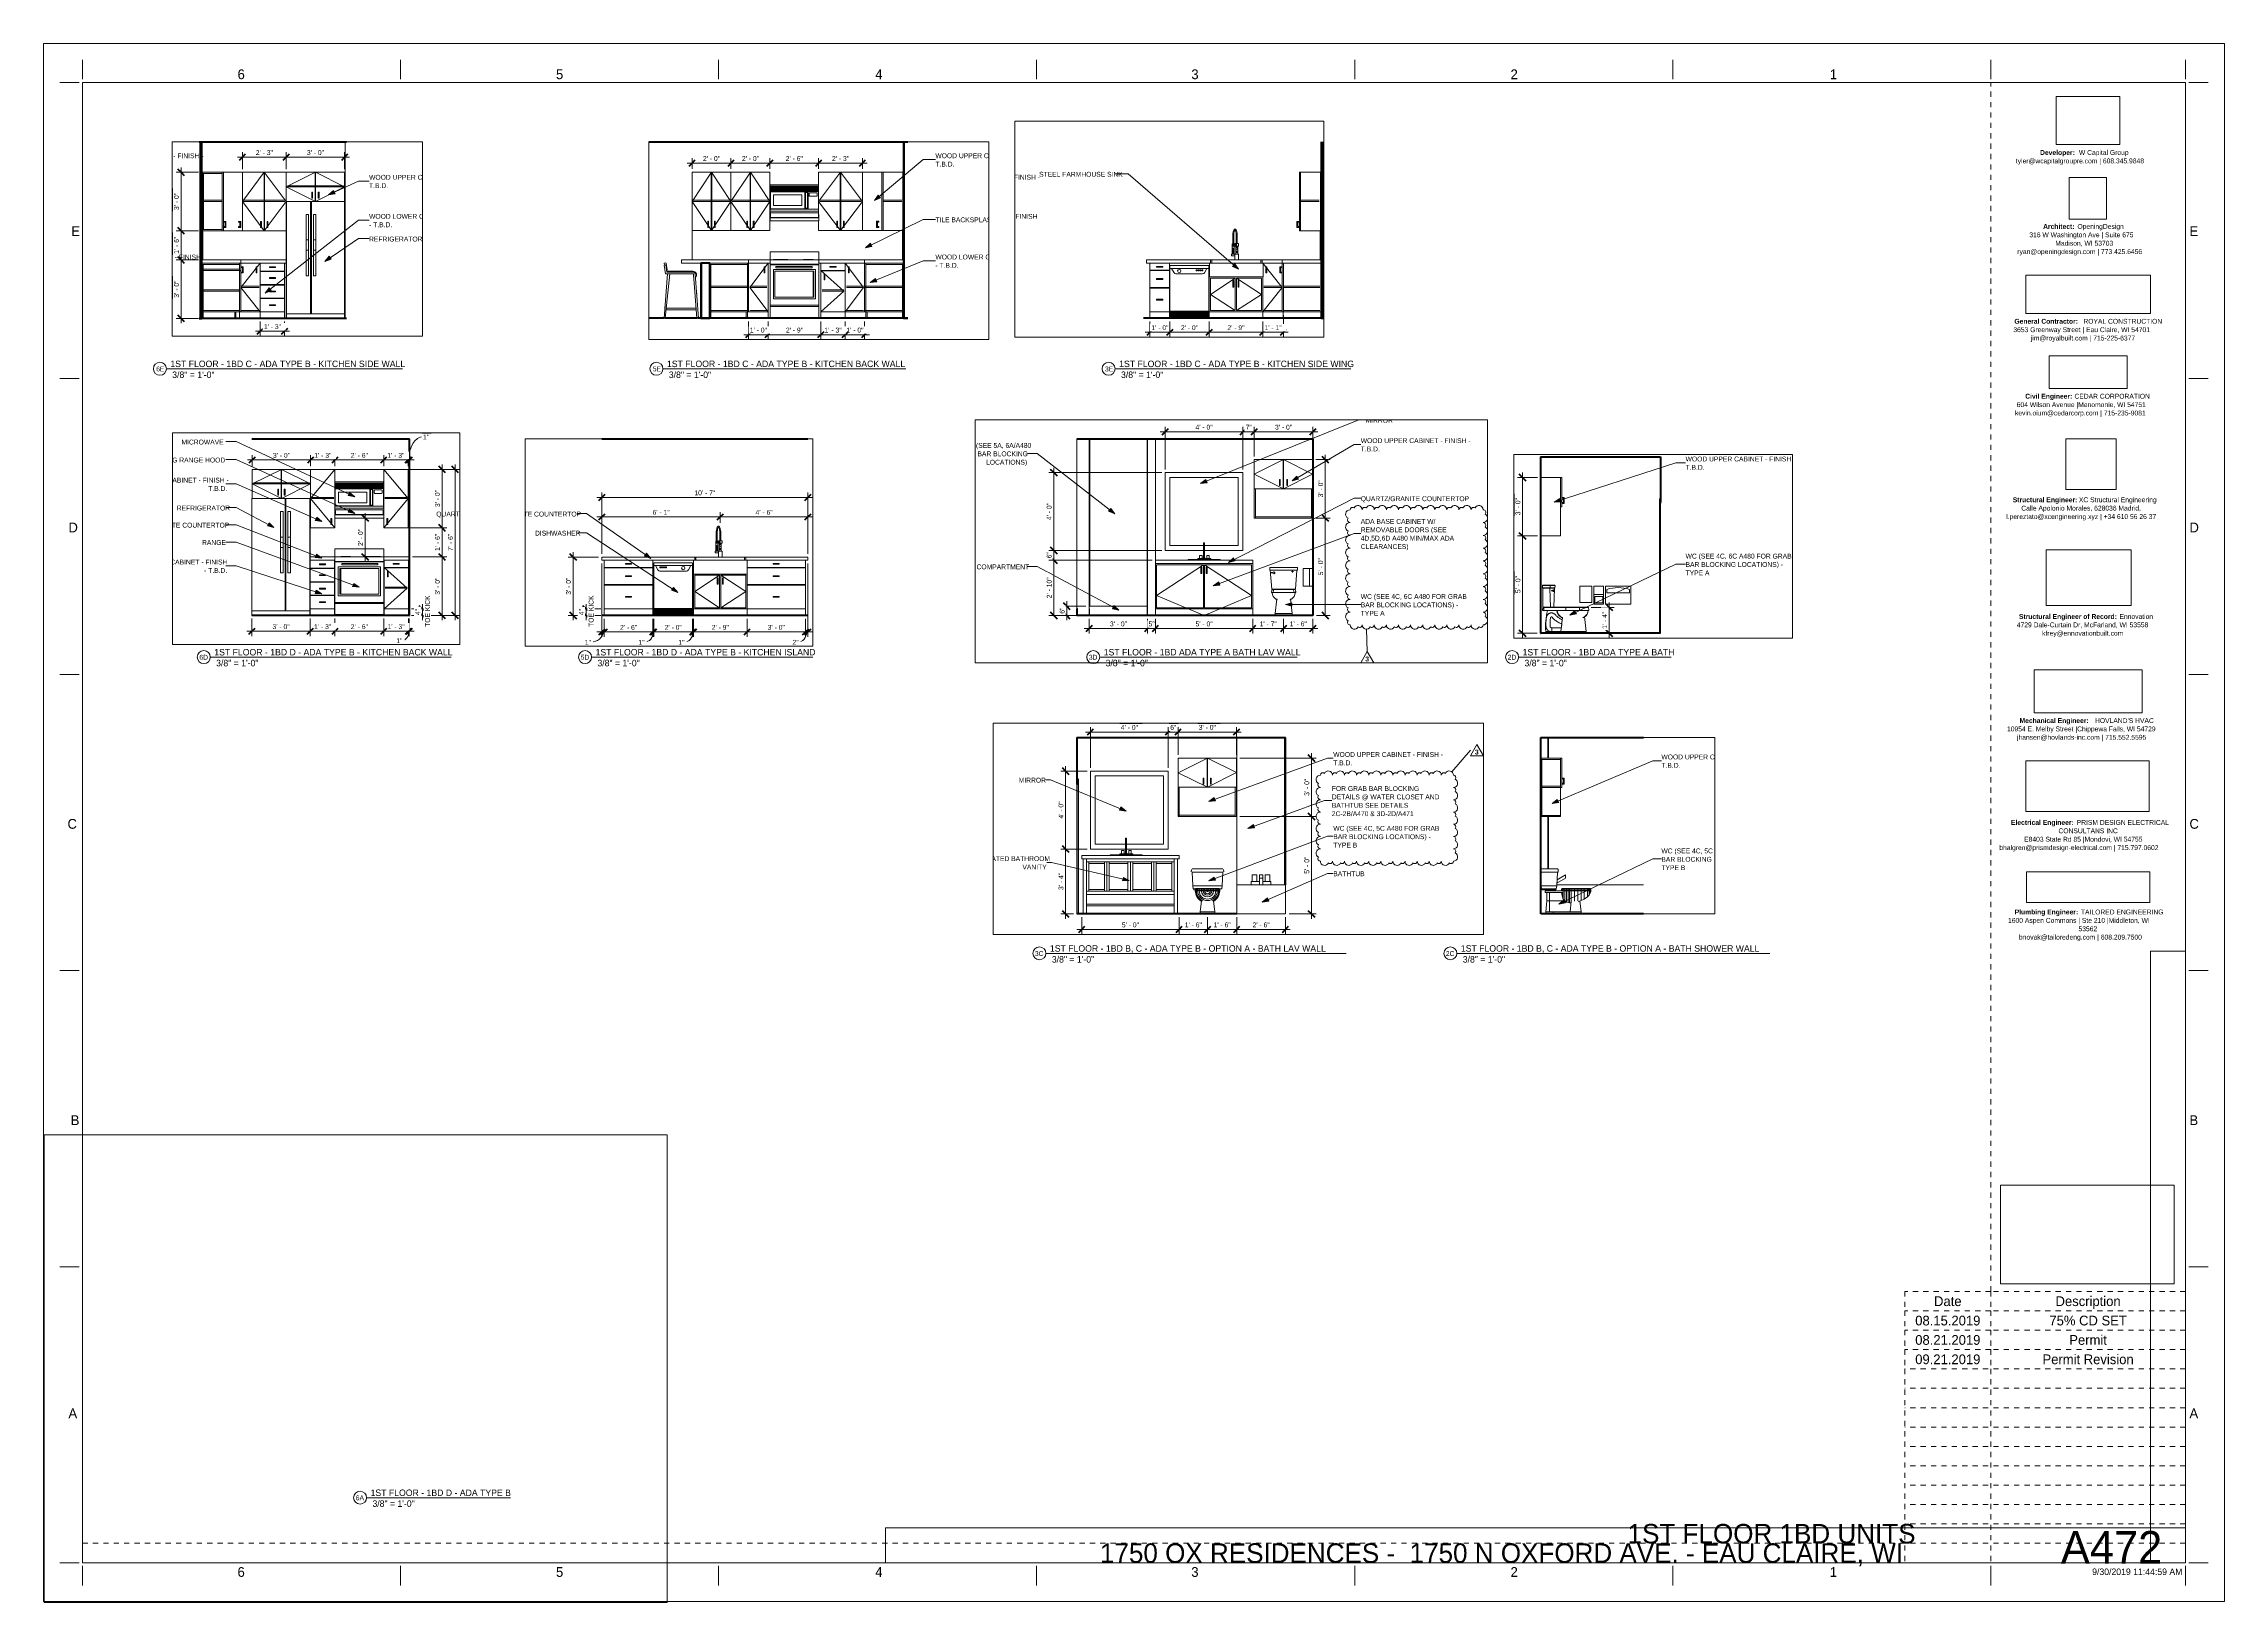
# Paper-space layout 'Layout1' of a CAD drawing. Header units: inches. Extents: x 0 to 42, y 0 to 30.
# The model-space entities are those that its viewports show. They can reach past a viewport. Long polylines and large blocks are cut down to what shows.
import ezdxf

# ---------------------------------------------------------------- set-up
doc = ezdxf.new("R2010")
doc.units = ezdxf.units.IN
doc.header["$MEASUREMENT"] = 0
for name, pattern in [('Center', [1.25, 0.25, -0.1875, 0.625, -0.1875]), ('Dash', [0.25, 0.125, -0.125]), ('Dot 1_32_', [0.03125, 0, -0.03125])]:
    doc.linetypes.add(name, pattern=pattern)
for name, color, linetype, lineweight in [('0-6', 130, 'Continuous', 5), ('A-ANNO-DIMS', 211, 'Continuous', 9), ('A-ANNO-DIMS-32', 211, 'Continuous', 9), ('A-ANNO-NOTE', 131, 'Continuous', 9), ('A-DETL', 90, 'Continuous', 9), ('A-DOOR-3', 31, 'Continuous', 30), ('A-DOOR-4', 31, 'Continuous', 9), ('A-DOOR-FRAM', 31, 'Continuous', 9), ('A-DOOR-FRAM-3', 31, 'Continuous', 30), ('A-FLOR-2', 7, 'Continuous', 70), ('A-WALL', 113, 'Continuous', 18), ('A-WALL-1', 7, 'Continuous', 70), ('A-WALL-2', 250, 'Continuous', 18), ('A-WALL-3', 113, 'Continuous', 70), ('A-WALL-4', 113, 'Continuous', 9), ('G-ANNO-REVC', 71, 'Continuous', 20), ('G-ANNO-REVC-IDEN', 71, 'Continuous', 20), ('G-ANNO-REVC-IDEN-1', 71, 'Continuous', 9), ('G-ANNO-SCHD', 231, 'Continuous', 9), ('G-ANNO-TEXT', 231, 'Continuous', 9), ('G-ANNO-TTLB', 6, 'Continuous', 9), ('G-ANNO-TTLB-MEDM', 33, 'Continuous', 20), ('I-FURN', 30, 'Continuous', 9), ('I-WALL-1', 7, 'Continuous', 70), ('I-WALL-3', 250, 'Continuous', 18), ('P-SANR-FIXT', 6, 'Continuous', 9), ('Q-CASE', 31, 'Continuous', 9), ('Q-CASE-2', 31, 'Center', 9), ('Q-CASE-HDLN', 31, 'Dash', 9), ('Q-SPCQ', 91, 'Continuous', 9)]:
    doc.layers.add(name, color=color, linetype=linetype, lineweight=lineweight)
doc.layers.add('G-ANNO-NPLT', color=191, linetype='Continuous', plot=False)
doc.styles.add('Century Gothic', font='ufonts.com_century-gothic.ttf', dxfattribs={"height": 3})
doc.styles.add('Century Gothic_1', font='ufonts.com_century-gothic.ttf', dxfattribs={"height": 0.1875})
doc.styles.add('Century Gothic_2', font='ufonts.com_century-gothic.ttf', dxfattribs={"height": 0.09375})
doc.styles.add('Century Gothic_3', font='ufonts.com_century-gothic.ttf', dxfattribs={"height": 0.125})
doc.styles.add('Century Gothic_4', font='ufonts.com_century-gothic.ttf', dxfattribs={"height": 0.625})
doc.styles.add('Century Gothic_5', font='ufonts.com_century-gothic.ttf', dxfattribs={"height": 0.375})
doc.styles.add('Century Gothic_B', font='GOTHICB.TTF', dxfattribs={"height": 3})
doc.styles.add('Century Gothic_B_2', font='GOTHICB.TTF', dxfattribs={"height": 0.09375})
doc.dimstyles.new('OD_1__HACK', dxfattribs={"dimscale": 12, "dimtxt": 3.132505, "dimasz": 0.333333, "dimexe": 0.25, "dimexo": 0.166667, "dimgap": 0.041667, "dimtad": 1, "dimdec": 0, "dimzin": 3, "dimdsep": 46, "dimlunit": 4, "dimtxsty": 'Century Gothic', "dimblk1": 'OBLIQUE', "dimblk2": 'OBLIQUE', "dimsah": 1, "dimcen": 0.09, "dimdle": 0.25, "dimazin": 0, "dimtfac": 1, "dimtdec": 4, "dimtix": 1, "dimtmove": 1, "dimatfit": 3, "dimfxl": 1, "dimtvp": 1, "dimtfill": 1, "dimfrac": 2, "dimtolj": 1, "dimtzin": 0, "dimarcsym": 2})
doc.dimstyles.new('OD_1__HACK_1', dxfattribs={"dimscale": 12, "dimtxt": 3.132505, "dimasz": 0.333333, "dimexe": 0.25, "dimexo": 0.166667, "dimgap": 0.041667, "dimtad": 1, "dimdec": 0, "dimzin": 3, "dimdsep": 46, "dimlunit": 4, "dimtxsty": 'Century Gothic', "dimblk1": 'OBLIQUE', "dimblk2": 'OBLIQUE', "dimsah": 1, "dimcen": 0.09, "dimdle": 0.25, "dimazin": 0, "dimtfac": 1, "dimtdec": 4, "dimtix": 1, "dimtmove": 0, "dimatfit": 3, "dimfxl": 1, "dimtvp": 1, "dimtfill": 1, "dimfrac": 2, "dimtolj": 1, "dimtzin": 0, "dimarcsym": 2})
doc.dimstyles.new('OD_1__HACK_2', dxfattribs={"dimscale": 12, "dimtxt": 3.132505, "dimasz": 0.333333, "dimexe": 0.25, "dimexo": 0.166667, "dimgap": 0.041667, "dimtad": 1, "dimdec": 0, "dimzin": 3, "dimdsep": 46, "dimlunit": 4, "dimtxsty": 'Century Gothic', "dimblk1": 'OBLIQUE', "dimblk2": 'OBLIQUE', "dimsah": 1, "dimcen": 0.09, "dimdle": 0.25, "dimazin": 0, "dimtfac": 1, "dimtdec": 4, "dimtix": 1, "dimtmove": 0, "dimatfit": 3, "dimfxl": 1, "dimtvp": 1, "dimtfill": 1, "dimfrac": 2, "dimtolj": 1, "dimtzin": 0, "dimarcsym": 2})
picture_1 = doc.add_image_def('image1.jpg', size_in_pixel=(1176, 668))
picture_2 = doc.add_image_def('image2.jpg', size_in_pixel=(2440, 1006))
picture_3 = doc.add_image_def('image3.jpg', size_in_pixel=(785, 514))
picture_4 = doc.add_image_def('image4.png', size_in_pixel=(300, 300))
picture_5 = doc.add_image_def('image5.jpg', size_in_pixel=(336, 83))
picture_6 = doc.add_image_def('image6.jpg', size_in_pixel=(278, 110))
picture_7 = doc.add_image_def('image7.jpg', size_in_pixel=(302, 126))
picture_8 = doc.add_image_def('image8.jpg', size_in_pixel=(261, 80))
picture_9 = doc.add_image_def('image9.jpg', size_in_pixel=(344, 261))
picture_10 = doc.add_image_def('image10.jpg', size_in_pixel=(547, 610))
picture_11 = doc.add_image_def('image11.jpg', size_in_pixel=(95, 1663))
picture_12 = doc.add_image_def('image12.jpg', size_in_pixel=(3536, 95))

psp = doc.layouts.get("Layout1")

# ---------------------------------------------------------------- texts
at = {"layer": 'G-ANNO-SCHD', "color": 147, "char_height": 0.1875, "attachment_point": 2, "line_spacing_factor": 0.984502, "style": 'Century Gothic_1'}
for s, insert, width in [('Date', (36.663, 5.893), 0.73997), ('Description', (39.365, 5.893), 1.66316), ('08.15.2019', (36.663, 5.52), 1.54101), ('75% CD SET', (39.365, 5.52), 1.67726), ('08.21.2019', (36.663, 5.147), 1.54101), ('Permit', (39.365, 5.147), 0.9279), ('09.21.2019', (36.663, 4.774), 1.54101), ('Permit Revision', (39.365, 4.774), 2.20581)]:
    psp.add_mtext(s, dxfattribs=dict(at, insert=insert, width=width))
at = {"layer": 'G-ANNO-TTLB', "attachment_point": 1}
for s, insert, char_height, width, style in [('6E', (2.158, 23.796), 0.0937, 0.17359, 'Century Gothic_2'), ('1ST FLOOR - 1BD C - ADA TYPE B - KITCHEN SIDE WALL', (2.431, 23.91), 0.125, 5.36562, 'Century Gothic_3'), (' 3/8" = 1\'-0"', (2.42, 23.7), 0.125, 1.111, 'Century Gothic_3'), ('5E', (11.722, 23.796), 0.0937, 0.17359, 'Century Gothic_2'), ('1ST FLOOR - 1BD C - ADA TYPE B - KITCHEN BACK WALL', (11.995, 23.91), 0.125, 5.50134, 'Century Gothic_3'), (' 3/8" = 1\'-0"', (11.984, 23.7), 0.125, 1.111, 'Century Gothic_3'), ('3E', (20.431, 23.796), 0.0937, 0.17359, 'Century Gothic_2'), ('1ST FLOOR - 1BD C - ADA TYPE B - KITCHEN SIDE WING', (20.704, 23.91), 0.125, 5.41612, 'Century Gothic_3'), (' 3/8" = 1\'-0"', (20.693, 23.7), 0.125, 1.111, 'Century Gothic_3'), ('6D', (2.99, 18.245), 0.0937, 0.20831, 'Century Gothic_2'), ('1ST FLOOR - 1BD D - ADA TYPE B - KITCHEN BACK WALL', (3.277, 18.358), 0.125, 5.48872, 'Century Gothic_3'), (' 3/8" = 1\'-0"', (3.266, 18.149), 0.125, 1.111, 'Century Gothic_3'), ('5D', (10.333, 18.245), 0.0937, 0.20831, 'Century Gothic_2'), ('1ST FLOOR - 1BD D - ADA TYPE B - KITCHEN ISLAND', (10.62, 18.358), 0.125, 5.04053, 'Century Gothic_3'), (' 3/8" = 1\'-0"', (10.609, 18.149), 0.125, 1.111, 'Century Gothic_3'), ('3D', (20.12, 18.245), 0.0937, 0.20831, 'Century Gothic_2'), ('1ST FLOOR - 1BD ADA TYPE A BATH LAV WALL', (20.407, 18.358), 0.125, 4.51659, 'Century Gothic_3'), (' 3/8" = 1\'-0"', (20.396, 18.149), 0.125, 1.111, 'Century Gothic_3'), ('2D', (28.187, 18.245), 0.0937, 0.20831, 'Century Gothic_2'), ('1ST FLOOR - 1BD ADA TYPE A BATH', (28.474, 18.358), 0.125, 3.45925, 'Century Gothic_3'), (' 3/8" = 1\'-0"', (28.463, 18.149), 0.125, 1.111, 'Century Gothic_3'), ('1ST FLOOR - 1BD B, C - ADA TYPE B - OPTION A - BATH LAV WALL', (19.371, 12.654), 0.125, 6.40719, 'Century Gothic_3'), ('1ST FLOOR - 1BD B, C - ADA TYPE B - OPTION A - BATH SHOWER WALL', (27.285, 12.654), 0.125, 6.88694, 'Century Gothic_3'), ('3C', (19.081, 12.54), 0.0937, 0.21778, 'Century Gothic_2'), (' 3/8" = 1\'-0"', (19.361, 12.444), 0.125, 1.111, 'Century Gothic_3'), ('2C', (26.995, 12.54), 0.0937, 0.21778, 'Century Gothic_2'), (' 3/8" = 1\'-0"', (27.275, 12.444), 0.125, 1.111, 'Century Gothic_3'), ('1ST FLOOR - 1BD D - ADA TYPE B', (6.287, 2.173), 0.125, 3.21306, 'Century Gothic_3'), ('6A', (6.002, 2.06), 0.0937, 0.20516, 'Century Gothic_2'), (' 3/8" = 1\'-0"', (6.276, 1.964), 0.125, 1.111, 'Century Gothic_3'), ('1ST FLOOR 1BD UNITS', (30.496, 1.51), 0.375, 6.30619, 'Century Gothic_5'), ('1750 OX RESIDENCES -  1750 N OXFORD AVE. - EAU CLAIRE, WI', (20.334, 1.136), 0.375, 18.62187, 'Century Gothic_5')]:
    psp.add_mtext(s, dxfattribs=dict(at, insert=insert, char_height=char_height, width=width, style=style))

msp = doc.modelspace()

# ---------------------------------------------------------------- texts
at = {"layer": 'A-ANNO-NOTE', "char_height": 3, "attachment_point": 1, "style": 'Century Gothic'}
for s, insert, width in [('STEEL FARMHOUSE SINK', (-2635.085, 90.259), 57.368), ('FOR GRAB BAR BLOCKING', (-1684.171, 78.755), 65.044), ('DETAILS @ WATER CLOSET AND', (-1684.171, 73.588), 75.649), ('BATHTUB SEE DETAILS', (-1684.171, 68.421), 50.803), ('2C-2B/A470 & 3D-2D/A471', (-1684.171, 63.255), 65.145)]:
    msp.add_mtext(s, dxfattribs=dict(at, insert=insert, width=width))
at = {"layer": 'G-ANNO-REVC-IDEN-1', "char_height": 3, "width": 2.929, "attachment_point": 1, "style": 'Century Gothic_B'}
for insert in [(-1595.97, 101.232), (-1998.476, -25.338)]:
    msp.add_mtext('\\fCentury Gothic|b1|i0|c0|p34|;3', dxfattribs=dict(at, insert=insert))
at = {"layer": 'G-ANNO-TEXT', "char_height": 3, "attachment_point": 1, "style": 'Century Gothic'}
for s, insert, width in [('MIRROR', (-1998.294, 121.746), 20.2), ('WOOD UPPER CABINET - FINISH -', (-2001.294, 109.203), 79.891), ('WOOD UPPER CABINET - FINISH -', (-2336.612, 108.905), 79.891), ('MICROWAVE', (-3436.018, 108.318), 33.229), ('SHOWER TILE (SEE 5A, 6A/A480', (-2268.122, 106.237), 74.538), ('T.B.D.', (-2336.612, 103.738), 13.231), ('T.B.D.', (-2001.294, 104.036), 13.231), ('WOOD UPPER CABINET - FINISH -', (-2871.903, 101.666), 79.891), ('FOR GRAB BAR BLOCKING', (-2260.289, 101.07), 65.044), ('WOOD UPPER CABINET - FINISH -', (-1683.297, 99.719), 79.891), ('WOOD UPPER CABINET - FINISH -', (-1505.586, 98.22), 79.891), ('RECIRCULATING RANGE HOOD', (-3472.352, 97.237), 77.265), ('T.B.D.', (-2871.903, 96.5), 13.231), ('LOCATIONS)', (-2232.205, 95.903), 31.007), ('T.B.D.', (-1683.297, 94.553), 13.231), ('T.B.D.', (-1505.586, 93.053), 13.231), ('WOOD UPPER CABINET - FINISH -', (-2702.183, 88.417), 79.891), ('WOOD UPPER CABINET - FINISH -', (-3474.518, 84.832), 79.891), ('MIRROR', (-1877.14, 83.931), 20.2), ('T.B.D.', (-2702.183, 83.25), 13.231), ('T.B.D.', (-3419.518, 79.665), 13.231), ('QUARTZ/GRANITE COUNTERTOP', (-2001.294, 73.411), 78.376), ('REFRIGERATOR', (-3438.941, 67.655), 36.764), ('WOOD LOWER CABINET - FINISH', (-2702.183, 64.332), 78.982), ('TILE BACKSPLASH', (-2871.903, 62.189), 41.814), ('ADA BASE CABINET W/', (-2001.294, 59.422), 55.651), ('- T.B.D.', (-2702.183, 59.165), 16.362), ('QUARTZ/GRANITE COUNTERTOP', (-3473.271, 57.121), 78.376), ('REMOVABLE DOORS (SEE', (-2001.294, 54.256), 61.812), ('WC (SEE 4C, 5C A480 FOR GRAB', (-1683.262, 54.233), 79.285), ('DISHWASHER', (-3240.641, 52.187), 31.916), ('REFRIGERATOR', (-2702.183, 50.358), 36.764), ('WC (SEE 4C, 6C A480 FOR GRAB', (-2336.612, 49.056), 79.285), ('4D,5D,6D A480 MIN/MAX ADA', (-2001.294, 49.089), 74.841), ('BAR BLOCKING LOCATIONS) -', (-1683.262, 49.066), 73.427), ('RANGE', (-3423.356, 46.433), 17.877), ('BAR BLOCKING LOCATIONS) -', (-2336.612, 43.889), 73.427), ('CLEARANCES)', (-2001.294, 43.922), 34.946), ('TYPE B', (-1683.262, 43.9), 15.554), ('WC (SEE 4C, 5C A480 FOR GRAB', (-1505.586, 40.328), 79.285), ('WOOD LOWER CABINET - FINISH', (-2871.903, 39.274), 78.982), ('TYPE A', (-2336.612, 38.722), 16.362), ('PREFABRICATED BATHROOM', (-1917.687, 35.562), 70.094), ('BAR BLOCKING LOCATIONS) -', (-1505.586, 35.162), 73.427), ('WOOD LOWER CABINET - FINISH', (-3473.775, 34.376), 78.982), ('- T.B.D.', (-2871.903, 34.107), 16.362), ('SHOWER COMPARTMENT', (-2257.867, 31.409), 62.115), ('VANITY', (-1874.854, 30.395), 18.18), ('TYPE B', (-1505.586, 29.995), 15.554), ('- T.B.D.', (-3422.108, 29.21), 16.362), ('BATHTUB', (-1683.262, 26.248), 21.109), ('WC (SEE 4C, 6C A480 FOR GRAB', (-2001.294, 13.16), 79.285), ('BAR BLOCKING LOCATIONS) -', (-2001.294, 7.994), 73.427), ('TYPE A', (-2001.294, 2.827), 16.362)]:
    msp.add_mtext(s, dxfattribs=dict(at, insert=insert, width=width))

# ---------------------------------------------------------------- blocks, each defined once
blk = doc.blocks.new('OD Title Block - 30x42 - CDs - one-1998340-1ST FLOOR 1BD UNITS')
at = {"layer": 'G-ANNO-TTLB'}
for p, q in [((-0.01, 30.014), (41.99, 30.014)), ((-0.01, 0.014), (-0.01, 30.014)), ((41.99, 0.014), (41.99, 30.014)), ((-0.01, 0.014), (41.99, 0.014))]:
    blk.add_line(p, q, dxfattribs=at)
at = {"layer": 'G-ANNO-TTLB', "linetype": 'Dot 1_32_', "lineweight": 13}
for p, q in [((37.49, 5.989), (37.49, 29.264)), ((0.74, 1.137), (35.905, 1.137))]:
    blk.add_line(p, q, dxfattribs=at)
at = {"layer": 'G-ANNO-TTLB-MEDM'}
for p, q in [((0.74, 29.326), (0.74, 29.701)), ((6.865, 29.326), (6.865, 29.701)), ((12.99, 29.326), (12.99, 29.701)), ((19.115, 29.326), (19.115, 29.701)), ((25.24, 29.326), (25.24, 29.701)), ((31.365, 29.326), (31.365, 29.701)), ((37.49, 29.326), (37.49, 29.701)), ((41.24, 29.326), (41.24, 29.701)), ((0.677, 29.264), (0.302, 29.264)), ((0.74, 29.264), (41.24, 29.264)), ((0.74, 29.264), (0.74, 0.764)), ((41.24, 29.264), (41.24, 0.764)), ((41.302, 29.264), (41.677, 29.264)), ((0.677, 23.564), (0.302, 23.564)), ((41.302, 23.564), (41.677, 23.564)), ((0.677, 17.864), (0.302, 17.864)), ((41.302, 17.864), (41.677, 17.864)), ((0.677, 12.164), (0.302, 12.164)), ((41.302, 12.164), (41.677, 12.164)), ((0.677, 6.464), (0.302, 6.464)), ((41.302, 6.464), (41.677, 6.464)), ((0.677, 0.764), (0.302, 0.764)), ((0.74, 0.764), (41.24, 0.764)), ((0.74, 0.701), (0.74, 0.326)), ((6.865, 0.701), (6.865, 0.326)), ((12.99, 0.701), (12.99, 0.326)), ((19.115, 0.701), (19.115, 0.326)), ((25.24, 0.701), (25.24, 0.326)), ((31.365, 0.701), (31.365, 0.326)), ((37.49, 0.701), (37.49, 0.326)), ((41.24, 0.701), (41.24, 0.326)), ((41.302, 0.764), (41.677, 0.764))]:
    blk.add_line(p, q, dxfattribs=at)
at = {"layer": 'G-ANNO-TTLB', "attachment_point": 1}
for s, insert, char_height, width, style in [('6', (3.725, 29.517), 0.188, 0.17675, 'Century Gothic_1'), ('5', (9.858, 29.517), 0.188, 0.17675, 'Century Gothic_1'), ('4', (16.007, 29.517), 0.188, 0.17675, 'Century Gothic_1'), ('3', (22.094, 29.517), 0.188, 0.17675, 'Century Gothic_1'), ('2', (28.242, 29.517), 0.188, 0.17675, 'Century Gothic_1'), ('1', (34.391, 29.517), 0.188, 0.17675, 'Century Gothic_1'), ('tyler@wcapitalgroupre.com | 608.345.9848', (37.974, 27.802), 0.09375, 3.36141, 'Century Gothic_2'), ('Developer: ', (38.44, 27.964), 0.09375, 0.90584, 'Century Gothic_B_2'), ('W Capital Group', (39.188, 27.964), 0.09375, 1.32878, 'Century Gothic_2'), ('E', (0.523, 26.497), 0.188, 0.17044, 'Century Gothic_1'), ('Architect: ', (38.499, 26.54), 0.09375, 0.80169, 'Century Gothic_B_2'), ('OpeningDesign', (39.16, 26.54), 0.09375, 1.212, 'Century Gothic_2'), ('E', (41.317, 26.497), 0.188, 0.17044, 'Century Gothic_1'), ('ryan@openingdesign.com | 773.425.6456', (38.002, 26.056), 0.09375, 3.21937, 'Century Gothic_2'), ('316 W Washington Ave | Suite 675', (38.233, 26.379), 0.09375, 2.65756, 'Century Gothic_2'), ('Madison, WI 53703', (38.733, 26.217), 0.09375, 1.44556, 'Century Gothic_2'), ('3653 Greenway Street | Eau Claire, WI 54701', (37.925, 24.552), 0.09375, 3.4845, 'Century Gothic_2'), ('General Contractor: ', (37.946, 24.714), 0.09375, 1.60969, 'Century Gothic_B_2'), ('jim@royalbuilt.com | 715-225-6377', (38.263, 24.391), 0.09375, 2.66387, 'Century Gothic_2'), ('ROYAL CONSTRUCTION', (39.274, 24.714), 0.09375, 1.82116, 'Century Gothic_2'), ('604 Wilson Avenue |Menomonie, WI 54751', (37.99, 23.109), 0.09375, 3.32669, 'Century Gothic_2'), ('Civil Engineer: ', (38.154, 23.271), 0.09375, 1.14888, 'Century Gothic_B_2'), ('CEDAR CORPORATION', (39.102, 23.271), 0.09375, 1.78012, 'Century Gothic_2'), ('kevin.oium@cedarcorp.com | 715-235-9081', (37.956, 22.948), 0.09375, 3.40559, 'Century Gothic_2'), ('Structural Engineer: ', (37.914, 21.277), 0.09375, 1.54341, 'Century Gothic_B_2'), ('Calle Apolonio Morales, 628036 Madrid, ', (38.078, 21.116), 0.09375, 3.15309, 'Century Gothic_2'), ('XC Structural Engineering', (39.188, 21.277), 0.09375, 1.96319, 'Century Gothic_2'), ('D', (0.468, 20.791), 0.188, 0.23672, 'Century Gothic_1'), ('l.pereztato@xcengineering.xyz | +34 610 56 26 37', (37.787, 20.954), 0.09375, 3.81591, 'Century Gothic_2'), ('D', (41.317, 20.791), 0.188, 0.23672, 'Century Gothic_1'), ('Structural Engineer of Record: ', (38.034, 19.03), 0.09375, 2.34509, 'Century Gothic_B_2'), ('Ennovation', (39.969, 19.03), 0.0937, 0.87428, 'Century Gothic_2'), ('4729 Dale-Curtain Dr, McFarland, WI 53558', (37.992, 18.869), 0.09375, 3.32037, 'Century Gothic_2'), ('kfrey@ennovationbuilt.com', (38.479, 18.707), 0.09375, 2.13994, 'Century Gothic_2'), ('10954 E. Melby Street |Chippewa Falls, WI 54729', (37.803, 16.865), 0.09375, 3.77487, 'Century Gothic_2'), ('Mechanical Engineer: ', (38.045, 17.026), 0.09375, 1.76119, 'Century Gothic_B_2'), ("HOVLAND'S HVAC", (39.498, 17.026), 0.09375, 1.42663, 'Century Gothic_2'), ('jhansen@hovlands-inc.com | 715.552.5595', (37.996, 16.704), 0.09375, 3.31091, 'Century Gothic_2'), ('C', (0.45, 15.084), 0.188, 0.25881, 'Century Gothic_1'), ('Electrical Engineer: ', (37.88, 15.064), 0.09375, 1.53394, 'Century Gothic_B_2'), ('E8403 State Rd 85 |Mondovi, WI 54755', (38.133, 14.741), 0.09375, 2.9795, 'Century Gothic_2'), ('CONSULTANS INC', (38.794, 14.903), 0.09375, 1.37613, 'Century Gothic_2'), ('PRISM DESIGN ELECTRICAL ', (39.146, 15.064), 0.09375, 2.09891, 'Century Gothic_2'), ('C', (41.317, 15.084), 0.188, 0.25881, 'Century Gothic_1'), ('bhalgren@prismdesign-electrical.com | 715.797.0602', (37.656, 14.58), 0.09375, 4.13469, 'Century Gothic_2'), ('1600 Aspen Commons | Ste 210 |Middleton, WI ', (37.823, 13.178), 0.09375, 3.77172, 'Century Gothic_2'), ('Plumbing Engineer: ', (37.951, 13.34), 0.09375, 1.54656, 'Century Gothic_B_2'), ('TAILORED ENGINEERING', (39.227, 13.34), 0.09375, 1.87166, 'Century Gothic_2'), ('bnovak@tailoredeng.com | 608.209.7500', (38.034, 12.856), 0.09375, 3.21622, 'Century Gothic_2'), ('53562', (39.18, 13.017), 0.0937, 0.44188, 'Century Gothic_2'), ('B', (0.512, 9.378), 0.188, 0.18306, 'Century Gothic_1'), ('B', (41.317, 9.378), 0.188, 0.18306, 'Century Gothic_1'), ('A', (0.468, 3.734), 0.188, 0.23672, 'Century Gothic_1'), ('A', (41.317, 3.734), 0.188, 0.23672, 'Century Gothic_1'), ('6', (3.724, 0.679), 0.188, 0.17675, 'Century Gothic_1'), ('5', (9.858, 0.679), 0.188, 0.17675, 'Century Gothic_1'), ('4', (16.007, 0.679), 0.188, 0.17675, 'Century Gothic_1'), ('3', (22.093, 0.679), 0.188, 0.17675, 'Century Gothic_1'), ('2', (28.242, 0.679), 0.188, 0.17675, 'Century Gothic_1'), ('1', (34.39, 0.679), 0.188, 0.17675, 'Century Gothic_1')]:
    blk.add_mtext(s, dxfattribs=dict(at, insert=insert, char_height=char_height, width=width, style=style))
at = {"layer": 'G-ANNO-TTLB'}
image = blk.add_image(picture_9, insert=(38.752, 28.068), size_in_units=(1.226, 0.93), dxfattribs=at)
image.dxf.flags = 7
image = blk.add_image(picture_10, insert=(38.999, 26.632), size_in_units=(0.719, 0.802), rotation=0, dxfattribs=at)
image.dxf.flags = 7
image = blk.add_image(picture_8, insert=(38.163, 24.818), size_in_units=(2.404, 0.737), dxfattribs=at)
image.dxf.flags = 7
image = blk.add_image(picture_7, insert=(38.612, 23.375), size_in_units=(1.506, 0.628), dxfattribs=at)
image.dxf.flags = 7
image = blk.add_image(picture_4, insert=(38.938, 21.431), size_in_units=(0.97, 0.97), dxfattribs=at)
image.dxf.flags = 7
image = blk.add_image(picture_3, insert=(38.558, 19.194), size_in_units=(1.638, 1.072), dxfattribs=at)
image.dxf.flags = 7
image = blk.add_image(picture_6, insert=(38.326, 17.131), size_in_units=(2.077, 0.822), dxfattribs=at)
image.dxf.flags = 7
image = blk.add_image(picture_2, insert=(38.167, 15.226), size_in_units=(2.376, 0.98), dxfattribs=at)
image.dxf.flags = 7
image = blk.add_image(picture_5, insert=(38.179, 13.479), size_in_units=(2.372, 0.586), dxfattribs=at)
image.dxf.flags = 7
image = blk.add_image(picture_11, insert=(40.567, 0.764), size_in_units=(0.673, 11.775), dxfattribs=at)
image.dxf.flags = 7
image = blk.add_image(picture_1, insert=(37.679, 6.133), size_in_units=(3.341, 1.898), dxfattribs=at)
image.dxf.flags = 7
image = blk.add_image(picture_12, insert=(16.203, 0.764), size_in_units=(25.037, 0.673), dxfattribs=at)
image.dxf.flags = 7
blk = doc.blocks.new('Viewport - All On-568496-1ST FLOOR 1BD UNITS')
at = {"layer": 'G-ANNO-TTLB'}
for start, end in [(360, 180), (180, 360)]:
    blk.add_arc((-0.125, 0), 0.125, start, end, dxfattribs=at)
blk = doc.blocks.new('CTR - 1st Phase - Shell_rvt-2-1ST FLOOR - 1BD D - ADA TYPE B - KITCHEN BACK WALL')
at = {"layer": 'A-FLOR-2'}
for p, q in [((3645.837, 108.75), (3742.96, 108.75)), ((3742.96, 0), (3645.837, 0))]:
    blk.add_line(p, q, dxfattribs=at)
blk = doc.blocks.new('CTR - 1st Phase - Common Walls_rvt-2-1ST FLOOR - 1BD D - ADA TYPE B - KITCHEN BACK WALL')
at = {"layer": 'A-WALL-1'}
for p, q in [((3742.949, 108.762), (3742.949, 0)), ((3742.949, 0), (3742.96, 0))]:
    blk.add_line(p, q, dxfattribs=at)
blk = doc.blocks.new('Refrigerator_-_Side-by-Side_6047 - 36_ X 30_-1372843-1ST FLOOR - 1BD D - ADA TYPE B - KITCHEN BACK WALL')
at = {"layer": 'Q-SPCQ'}
for p, q in [((3645.89, 72), (3645.89, 2.869)), ((3666.39, 72), (3645.89, 72)), ((3666.89, 72), (3666.39, 72)), ((3666.39, 2.869), (3666.39, 72)), ((3666.89, 72), (3666.89, 2.869)), ((3681.64, 72), (3666.89, 72)), ((3681.64, 2.869), (3681.64, 72)), ((3663.613, 48.288), (3663.613, 64)), ((3663.613, 64), (3665.127, 64)), ((3665.127, 64), (3665.127, 48.288)), ((3668.153, 48.288), (3668.153, 64)), ((3669.666, 64), (3668.153, 64)), ((3669.666, 64), (3669.666, 48.288)), ((3663.613, 41.937), (3663.613, 48.288)), ((3663.613, 48.288), (3665.127, 48.288)), ((3665.127, 48.288), (3665.127, 41.937)), ((3668.153, 41.937), (3668.153, 48.288)), ((3669.666, 48.288), (3668.153, 48.288)), ((3669.666, 48.288), (3669.666, 41.937)), ((3663.613, 26.226), (3663.613, 41.937)), ((3663.613, 41.937), (3665.127, 41.937)), ((3665.127, 41.937), (3665.127, 26.226)), ((3668.153, 26.226), (3668.153, 41.937)), ((3669.666, 41.937), (3668.153, 41.937)), ((3669.666, 41.937), (3669.666, 26.226)), ((3663.613, 26.226), (3665.127, 26.226)), ((3669.666, 26.226), (3668.153, 26.226)), ((3645.89, 0.369), (3645.89, 2.869)), ((3645.89, 2.869), (3666.39, 2.869)), ((3666.89, 2.869), (3666.39, 2.869)), ((3666.89, 2.869), (3681.64, 2.869)), ((3681.64, 2.869), (3681.64, 0.369)), ((3645.89, 0.369), (3681.64, 0.369)), ((3645.89, 0), (3645.89, 0.369)), ((3681.64, 0.369), (3681.64, 0))]:
    blk.add_line(p, q, dxfattribs=at)
blk = doc.blocks.new('Base Cabinet 4 Drawer 254 - Base Cabinet 4 Drawer 254 15_-2556187-1ST FLOOR - 1BD D - ADA TYPE B - KITCHEN BACK WALL')
at = {"layer": 'Q-CASE'}
for p, q in [((3696.89, 34), (3681.89, 34)), ((3681.89, 34), (3681.89, 29.125)), ((3696.89, 29.125), (3696.89, 34)), ((3687.515, 31.752), (3691.265, 31.752)), ((3687.515, 31.25), (3687.515, 31.752)), ((3691.265, 31.25), (3691.265, 31.752)), ((3691.265, 31.25), (3687.515, 31.25)), ((3681.89, 29.125), (3696.89, 29.125)), ((3681.89, 28.875), (3681.89, 29.125)), ((3682.64, 29.125), (3682.64, 28.875)), ((3696.14, 28.875), (3696.14, 29.125)), ((3696.89, 29.125), (3696.89, 28.875)), ((3696.89, 28.875), (3681.89, 28.875)), ((3681.89, 28.875), (3681.89, 20.792)), ((3696.89, 20.792), (3696.89, 28.875)), ((3687.515, 25.085), (3691.265, 25.085)), ((3687.515, 24.583), (3687.515, 25.085)), ((3691.265, 24.583), (3691.265, 25.085)), ((3691.265, 24.583), (3687.515, 24.583)), ((3681.89, 20.792), (3696.89, 20.792)), ((3681.89, 20.542), (3681.89, 20.792)), ((3682.64, 20.792), (3682.64, 20.542)), ((3696.14, 20.542), (3696.14, 20.792)), ((3696.89, 20.792), (3696.89, 20.542)), ((3696.89, 20.542), (3681.89, 20.542)), ((3681.89, 20.542), (3681.89, 12.458)), ((3696.89, 12.458), (3696.89, 20.542)), ((3687.515, 16.752), (3691.265, 16.752)), ((3687.515, 16.25), (3687.515, 16.752)), ((3691.265, 16.25), (3687.515, 16.25)), ((3691.265, 16.25), (3691.265, 16.752)), ((3681.89, 12.458), (3696.89, 12.458)), ((3681.89, 12.208), (3681.89, 12.458)), ((3682.64, 12.458), (3682.64, 12.208)), ((3696.14, 12.208), (3696.14, 12.458)), ((3696.89, 12.458), (3696.89, 12.208)), ((3696.89, 12.208), (3681.89, 12.208)), ((3681.89, 12.208), (3681.89, 4)), ((3696.89, 4), (3696.89, 12.208)), ((3687.515, 8.419), (3691.265, 8.419)), ((3687.515, 7.917), (3687.515, 8.419)), ((3691.265, 7.917), (3691.265, 8.419)), ((3691.265, 7.917), (3687.515, 7.917)), ((3681.89, 4), (3696.89, 4)), ((3681.89, 4), (3681.89, 0)), ((3696.89, 0), (3696.89, 4))]:
    blk.add_line(p, q, dxfattribs=at)
blk = doc.blocks.new('Single Door 1 Drawer 211 - 211 Base Cabinet Single Door1 Drawer 15_-2709781-1ST FLOOR - 1BD D - ADA TYPE B - KITCHEN BACK WALL')
at = {"layer": 'Q-CASE'}
for p, q in [((3727.39, 34), (3727.39, 29.5)), ((3742.39, 34), (3727.39, 34)), ((3742.39, 29.5), (3742.39, 34)), ((3733.015, 32.002), (3736.765, 32.002)), ((3733.015, 32.002), (3733.015, 31.5)), ((3736.765, 32.002), (3736.765, 31.5)), ((3736.765, 31.5), (3733.015, 31.5)), ((3727.39, 29.5), (3742.39, 29.5)), ((3727.39, 29.25), (3727.39, 29.5)), ((3727.39, 29.25), (3727.39, 4)), ((3742.39, 29.25), (3727.39, 29.25)), ((3728.14, 29.5), (3728.14, 29.25)), ((3741.64, 29.25), (3741.64, 29.5)), ((3742.39, 4), (3742.39, 29.25)), ((3729.401, 27.499), (3729.89, 27.499)), ((3729.401, 23.751), (3729.401, 27.499)), ((3729.89, 27.499), (3729.89, 23.751)), ((3729.401, 23.751), (3729.89, 23.751)), ((3727.39, 4), (3742.39, 4)), ((3727.39, 4), (3727.39, 0))]:
    blk.add_line(p, q, dxfattribs=at)
at = {"layer": 'Q-CASE-2'}
for p, q in [((3727.39, 29.5), (3741.64, 16.75)), ((3728.14, 17.5), (3741.64, 17.5)), ((3741.64, 16.75), (3727.39, 4)), ((3728.14, 16.75), (3741.64, 16.75))]:
    blk.add_line(p, q, dxfattribs=at)
blk = doc.blocks.new('300 Series Wall Hung Cabinet_302 - 18_ x 36_-2359323-1ST FLOOR - 1BD D - ADA TYPE B - KITCHEN BACK WALL')
at = {"layer": 'Q-CASE'}
for p, q in [((3664.015, 90), (3646.14, 90)), ((3646.14, 90), (3646.14, 72)), ((3664.015, 72), (3664.015, 90)), ((3664.015, 90), (3664.265, 90)), ((3682.14, 90), (3664.265, 90)), ((3664.265, 90), (3664.265, 72)), ((3682.14, 72), (3682.14, 90)), ((3664.265, 89.25), (3664.015, 89.25)), ((3661.901, 77.749), (3662.39, 77.749)), ((3661.901, 74), (3661.901, 77.749)), ((3662.39, 77.749), (3662.39, 74)), ((3665.901, 77.749), (3666.39, 77.749)), ((3665.901, 74), (3665.901, 77.749)), ((3666.39, 77.749), (3666.39, 74)), ((3661.901, 74), (3662.39, 74)), ((3665.901, 74), (3666.39, 74)), ((3664.015, 72.75), (3664.265, 72.75)), ((3681.64, 72), (3682.14, 72))]:
    blk.add_line(p, q, dxfattribs=at)
at = {"layer": 'Q-CASE-2'}
for p, q in [((3664.14, 90), (3646.14, 81)), ((3682.14, 81), (3664.14, 90)), ((3681.39, 81.75), (3646.89, 81.75)), ((3646.14, 81), (3664.14, 72)), ((3681.39, 81), (3646.89, 81)), ((3664.14, 72), (3682.14, 81))]:
    blk.add_line(p, q, dxfattribs=at)
blk = doc.blocks.new('300 Series Wall Hung Cabinet_301 - 15_-2215564-1ST FLOOR - 1BD D - ADA TYPE B - KITCHEN BACK WALL')
at = {"layer": 'Q-CASE'}
for p, q in [((3697.14, 90), (3682.14, 90)), ((3682.14, 90), (3682.14, 54)), ((3697.14, 82.26), (3697.14, 90)), ((3697.14, 64.427), (3697.14, 66.147)), ((3697.14, 54), (3697.14, 60)), ((3694.651, 59.749), (3695.14, 59.749)), ((3694.651, 56), (3694.651, 59.749)), ((3695.14, 59.749), (3695.14, 56)), ((3694.651, 56), (3695.14, 56)), ((3682.14, 54), (3697.14, 54))]:
    blk.add_line(p, q, dxfattribs=at)
at = {"layer": 'Q-CASE-2'}
for p, q in [((3682.14, 72), (3697.14, 90)), ((3696.39, 72.75), (3682.89, 72.75)), ((3682.14, 72), (3697.14, 54)), ((3696.39, 72), (3682.89, 72))]:
    blk.add_line(p, q, dxfattribs=at)
blk = doc.blocks.new('300 Series Wall Hung Cabinet_301 - 15_-2216209-1ST FLOOR - 1BD D - ADA TYPE B - KITCHEN BACK WALL')
at = {"layer": 'Q-CASE'}
for p, q in [((3727.14, 90), (3727.14, 64.427)), ((3742.14, 90), (3727.14, 90)), ((3742.14, 54), (3742.14, 90)), ((3727.14, 60), (3727.14, 54)), ((3729.14, 59.749), (3729.628, 59.749)), ((3729.14, 56), (3729.14, 59.749)), ((3729.628, 59.749), (3729.628, 56)), ((3729.14, 56), (3729.628, 56)), ((3727.14, 54), (3742.14, 54))]:
    blk.add_line(p, q, dxfattribs=at)
at = {"layer": 'Q-CASE-2'}
for p, q in [((3742.14, 72), (3727.14, 90)), ((3727.89, 72.75), (3741.39, 72.75)), ((3742.14, 72), (3727.14, 54)), ((3727.89, 72), (3741.39, 72))]:
    blk.add_line(p, q, dxfattribs=at)
blk = doc.blocks.new('30quot_MicrowaveVent_11166 - 70cm miele oven-2322118-1ST FLOOR - 1BD D - ADA TYPE B - KITCHEN BACK WALL')
at = {"layer": 'Q-CASE'}
for p, q in [((3697.14, 81.472), (3697.14, 82.26)), ((3697.14, 82.26), (3727.022, 82.26)), ((3727.022, 82.26), (3727.022, 81.472)), ((3697.258, 81.472), (3697.14, 81.472)), ((3697.14, 81.472), (3697.14, 78.323)), ((3697.258, 81.079), (3697.258, 81.472)), ((3726.903, 81.472), (3697.258, 81.472)), ((3727.022, 81.472), (3726.903, 81.472)), ((3726.903, 81.472), (3726.903, 81.079)), ((3727.022, 78.323), (3727.022, 81.472)), ((3726.903, 81.079), (3697.258, 81.079)), ((3697.258, 80.291), (3697.258, 80.685)), ((3697.258, 80.685), (3726.903, 80.685)), ((3726.903, 80.685), (3726.903, 80.291)), ((3726.903, 80.291), (3697.258, 80.291)), ((3697.258, 79.504), (3697.258, 79.898)), ((3697.258, 79.898), (3726.903, 79.898)), ((3726.903, 79.898), (3726.903, 79.504)), ((3726.903, 79.504), (3697.258, 79.504)), ((3697.258, 78.717), (3697.258, 79.11)), ((3697.258, 79.11), (3726.903, 79.11)), ((3726.903, 79.11), (3726.903, 78.717)), ((3726.903, 78.717), (3697.258, 78.717)), ((3697.14, 78.323), (3727.022, 78.323)), ((3697.14, 78.205), (3697.14, 78.323)), ((3720.526, 78.205), (3697.14, 78.205)), ((3697.14, 78.205), (3697.14, 67.26)), ((3697.337, 67.457), (3697.337, 78.008)), ((3697.337, 78.008), (3718.636, 78.008)), ((3718.636, 78.008), (3718.636, 67.457)), ((3720.526, 67.26), (3720.526, 78.205)), ((3727.022, 78.205), (3720.526, 78.205)), ((3720.526, 78.205), (3720.526, 67.26)), ((3727.022, 78.323), (3727.022, 78.205)), ((3727.022, 67.26), (3727.022, 78.205)), ((3719.029, 67.91), (3719.029, 77.505)), ((3720.222, 77.505), (3719.029, 77.505)), ((3720.222, 77.505), (3720.222, 67.91)), ((3721.707, 77.32), (3725.84, 77.32)), ((3721.313, 75.549), (3721.313, 76.927)), ((3726.234, 76.927), (3726.234, 75.549)), ((3716.667, 76.039), (3699.306, 76.039)), ((3699.306, 76.039), (3699.306, 69.425)), ((3716.667, 76.039), (3699.306, 76.039)), ((3699.306, 76.039), (3699.306, 69.425)), ((3716.667, 69.425), (3716.667, 76.039)), ((3716.667, 69.425), (3716.667, 76.039)), ((3725.84, 75.155), (3721.707, 75.155)), ((3699.306, 69.425), (3716.667, 69.425)), ((3699.306, 69.425), (3716.667, 69.425)), ((3719.029, 67.91), (3720.222, 67.91)), ((3697.14, 67.26), (3720.526, 67.26)), ((3697.14, 66.147), (3697.14, 67.26)), ((3718.636, 67.457), (3697.337, 67.457)), ((3720.526, 67.26), (3727.022, 67.26)), ((3727.022, 67.26), (3727.022, 66)), ((3727.022, 66), (3697.14, 66))]:
    blk.add_line(p, q, dxfattribs=at)
for centre, start, end in [((3721.707, 76.927), 90, 180), ((3725.84, 76.927), 0, 90), ((3721.707, 75.549), 180, 270), ((3725.84, 75.549), 270, 0)]:
    blk.add_arc(centre, 0.394, start, end, dxfattribs=at)
blk = doc.blocks.new('Cabinet Filler25 - Cabinet Filler-2764697-1ST FLOOR - 1BD D - ADA TYPE B - KITCHEN BACK WALL')
at = {"layer": 'A-WALL'}
for q in [(3742.949, 34), (3742.39, 0)]:
    blk.add_line((3742.39, 34), q, dxfattribs=at)
blk = doc.blocks.new('Cabinet Filler26 - Cabinet Filler-2764714-1ST FLOOR - 1BD D - ADA TYPE B - KITCHEN BACK WALL')
at = {"layer": 'A-WALL'}
for p, q in [((3742.14, 90), (3742.949, 90)), ((3742.14, 90), (3742.14, 54)), ((3742.949, 54), (3742.14, 54))]:
    blk.add_line(p, q, dxfattribs=at)
blk = doc.blocks.new('Range_Hood_386 - 30_ Wide-2577799-1ST FLOOR - 1BD D - ADA TYPE B - KITCHEN BACK WALL')
at = {"layer": 'Q-SPCQ'}
for p, q in [((3727.022, 66), (3727.14, 66)), ((3697.14, 65), (3697.39, 65)), ((3697.39, 65), (3726.89, 65)), ((3697.39, 62.125), (3697.39, 65)), ((3726.89, 65), (3727.14, 65)), ((3726.89, 65), (3726.89, 62.125)), ((3697.14, 62), (3697.14, 64.427)), ((3727.14, 64.427), (3727.14, 62)), ((3697.14, 60), (3697.14, 62)), ((3697.14, 62), (3727.14, 62)), ((3726.89, 62.125), (3697.39, 62.125)), ((3727.14, 62), (3727.14, 60)), ((3697.14, 60), (3727.14, 60))]:
    blk.add_line(p, q, dxfattribs=at)
blk = doc.blocks.new('CTR - 1st Phase - Shell_rvt-3-1ST FLOOR - 1BD D - ADA TYPE B - KITCHEN ISLAND')
at = {"layer": 'A-FLOR-2'}
for p, q in [((-3769.949, 108.75), (-3642.936, 108.75)), ((-3642.936, 0), (-3769.949, 0))]:
    blk.add_line(p, q, dxfattribs=at)
blk = doc.blocks.new('Dishwasher_15404 - 34_ counter-2817256-1ST FLOOR - 1BD D - ADA TYPE B - KITCHEN ISLAND')
at = {"layer": 'Q-SPCQ'}
for p, q in [((-3737.949, 32.5), (-3737.949, 30.791)), ((-3737.949, 32.5), (-3736.877, 32.5)), ((-3736.877, 32.5), (-3714.146, 32.5)), ((-3714.146, 32.5), (-3713.949, 32.5)), ((-3713.949, 30.791), (-3713.949, 32.5)), ((-3737.949, 30.791), (-3737.949, 4.331)), ((-3737.949, 30.791), (-3737.752, 30.791)), ((-3737.752, 30.791), (-3736.856, 30.791)), ((-3736.856, 30.791), (-3736.877, 30.791)), ((-3715.042, 30.791), (-3736.856, 30.791)), ((-3736.856, 30.791), (-3735.34, 28.056)), ((-3716.558, 28.056), (-3715.042, 30.791)), ((-3714.146, 30.791), (-3715.042, 30.791)), ((-3715.042, 30.791), (-3714.146, 30.791)), ((-3713.949, 30.791), (-3714.146, 30.791)), ((-3714.146, 30.791), (-3713.949, 30.791)), ((-3713.949, 4.331), (-3713.949, 30.791)), ((-3734.233, 29.937), (-3734.233, 29.347)), ((-3733.642, 29.937), (-3734.233, 29.937)), ((-3733.642, 29.347), (-3733.642, 29.937)), ((-3733.052, 29.937), (-3733.052, 29.347)), ((-3732.461, 29.937), (-3733.052, 29.937)), ((-3732.461, 29.347), (-3732.461, 29.937)), ((-3731.87, 29.937), (-3731.87, 29.347)), ((-3731.28, 29.937), (-3731.87, 29.937)), ((-3731.28, 29.347), (-3731.28, 29.937)), ((-3730.689, 29.937), (-3730.689, 29.347)), ((-3730.099, 29.937), (-3730.689, 29.937)), ((-3730.099, 29.347), (-3730.099, 29.937)), ((-3734.233, 29.347), (-3733.642, 29.347)), ((-3733.052, 29.347), (-3732.461, 29.347)), ((-3731.87, 29.347), (-3731.28, 29.347)), ((-3730.689, 29.347), (-3730.099, 29.347)), ((-3734.135, 27.346), (-3717.763, 27.346)), ((-3737.752, 4.331), (-3737.949, 4.331)), ((-3737.949, 4.331), (-3737.949, 3.937)), ((-3713.949, 3.937), (-3737.949, 3.937)), ((-3737.949, 3.937), (-3737.949, 0)), ((-3714.146, 4.331), (-3737.752, 4.331)), ((-3736.374, 3.937), (-3715.524, 3.937)), ((-3713.949, 4.331), (-3714.146, 4.331)), ((-3713.949, 4.331), (-3713.949, 3.937)), ((-3713.949, 0), (-3713.949, 3.937)), ((-3737.525, 3.395), (-3737.525, 3.591)), ((-3737.525, 3.591), (-3736.374, 3.591)), ((-3736.374, 3.395), (-3737.525, 3.395)), ((-3736.374, 3.591), (-3715.524, 3.591)), ((-3715.524, 3.395), (-3736.374, 3.395)), ((-3715.524, 3.591), (-3714.373, 3.591)), ((-3714.373, 3.395), (-3715.524, 3.395)), ((-3714.373, 3.591), (-3714.373, 3.395)), ((-3737.525, 3.001), (-3737.525, 3.198)), ((-3737.525, 3.198), (-3736.374, 3.198)), ((-3736.374, 3.001), (-3737.525, 3.001)), ((-3737.525, 2.607), (-3737.525, 2.804)), ((-3737.525, 2.804), (-3736.374, 2.804)), ((-3736.374, 3.198), (-3715.524, 3.198)), ((-3715.524, 3.001), (-3736.374, 3.001)), ((-3736.374, 2.804), (-3715.524, 2.804)), ((-3715.524, 3.198), (-3714.373, 3.198)), ((-3714.373, 3.001), (-3715.524, 3.001)), ((-3715.524, 2.804), (-3714.373, 2.804)), ((-3714.373, 3.198), (-3714.373, 3.001)), ((-3714.373, 2.804), (-3714.373, 2.607)), ((-3736.374, 2.607), (-3737.525, 2.607)), ((-3737.525, 2.214), (-3737.525, 2.41)), ((-3737.525, 2.41), (-3736.374, 2.41)), ((-3715.524, 2.607), (-3736.374, 2.607)), ((-3736.374, 2.41), (-3715.524, 2.41)), ((-3714.373, 2.607), (-3715.524, 2.607)), ((-3715.524, 2.41), (-3714.373, 2.41)), ((-3714.373, 2.41), (-3714.373, 2.214)), ((-3736.374, 2.214), (-3737.525, 2.214)), ((-3737.525, 1.82), (-3737.525, 2.017)), ((-3737.525, 2.017), (-3736.374, 2.017)), ((-3736.374, 1.82), (-3737.525, 1.82)), ((-3715.524, 2.214), (-3736.374, 2.214)), ((-3736.374, 2.017), (-3715.524, 2.017)), ((-3715.524, 1.82), (-3736.374, 1.82)), ((-3714.373, 2.214), (-3715.524, 2.214)), ((-3715.524, 2.017), (-3714.373, 2.017)), ((-3714.373, 1.82), (-3715.524, 1.82)), ((-3714.373, 2.017), (-3714.373, 1.82)), ((-3737.525, 1.426), (-3737.525, 1.623)), ((-3737.525, 1.623), (-3736.374, 1.623)), ((-3736.374, 1.426), (-3737.525, 1.426)), ((-3737.525, 1.032), (-3737.525, 1.229)), ((-3737.525, 1.229), (-3736.374, 1.229)), ((-3736.374, 1.623), (-3715.524, 1.623)), ((-3715.524, 1.426), (-3736.374, 1.426)), ((-3736.374, 1.229), (-3715.524, 1.229)), ((-3715.524, 1.623), (-3714.373, 1.623)), ((-3714.373, 1.426), (-3715.524, 1.426)), ((-3715.524, 1.229), (-3714.373, 1.229)), ((-3714.373, 1.623), (-3714.373, 1.426)), ((-3714.373, 1.229), (-3714.373, 1.032)), ((-3736.374, 1.032), (-3737.525, 1.032)), ((-3737.525, 0.645), (-3737.525, 0.842)), ((-3737.525, 0.842), (-3736.374, 0.842)), ((-3736.374, 0.645), (-3737.525, 0.645)), ((-3715.524, 1.032), (-3736.374, 1.032)), ((-3736.374, 0.842), (-3715.524, 0.842)), ((-3715.524, 0.645), (-3736.374, 0.645)), ((-3714.373, 1.032), (-3715.524, 1.032)), ((-3715.524, 0.842), (-3714.373, 0.842)), ((-3714.373, 0.645), (-3715.524, 0.645)), ((-3714.373, 0.842), (-3714.373, 0.645))]:
    blk.add_line(p, q, dxfattribs=at)
for centre, radius, start, end in [((-3719.757, 29.196), 0.984, 90, 270), ((-3719.757, 29.196), 0.984, 270, 90), ((-3734.135, 28.724), 1.378, 209, 270), ((-3717.763, 28.724), 1.378, 270, 331)]:
    blk.add_arc(centre, radius, start, end, dxfattribs=at)
blk = doc.blocks.new('Vanity Cabinet-Double Door - 33_-2164608-1ST FLOOR - 1BD D - ADA TYPE B - KITCHEN ISLAND')
at = {"layer": 'Q-CASE'}
for p, q in [((-3713.449, 25.5), (-3713.449, 4)), ((-3680.449, 4), (-3680.449, 25.5)), ((-3697.324, 24.75), (-3712.699, 24.75)), ((-3712.699, 24.75), (-3712.699, 4.75)), ((-3697.324, 4.75), (-3697.324, 24.75)), ((-3681.199, 24.75), (-3696.574, 24.75)), ((-3696.574, 24.75), (-3696.574, 4.75)), ((-3681.199, 4.75), (-3681.199, 24.75)), ((-3698.824, 23.25), (-3698.824, 19.25)), ((-3698.324, 23.25), (-3698.824, 23.25)), ((-3698.324, 19.25), (-3698.324, 23.25)), ((-3695.574, 23.25), (-3695.574, 19.25)), ((-3695.074, 23.25), (-3695.574, 23.25)), ((-3695.074, 19.25), (-3695.074, 23.25)), ((-3698.824, 19.25), (-3698.324, 19.25)), ((-3695.574, 19.25), (-3695.074, 19.25)), ((-3712.699, 4.75), (-3697.324, 4.75)), ((-3696.574, 4.75), (-3681.199, 4.75)), ((-3713.449, 4), (-3680.449, 4)), ((-3713.449, 0), (-3713.449, 4)), ((-3680.449, 0), (-3680.449, 4))]:
    blk.add_line(p, q, dxfattribs=at)
at = {"layer": 'Q-CASE-HDLN'}
for p, q in [((-3697.324, 24.75), (-3712.699, 14.75)), ((-3696.574, 24.75), (-3681.199, 14.75)), ((-3712.699, 14.75), (-3697.324, 4.75)), ((-3681.199, 14.75), (-3696.574, 4.75))]:
    blk.add_line(p, q, dxfattribs=at)
blk = doc.blocks.new('Base Cabinet 3 Drawer 230 - Base Cabinet 3 Drawer 230 36_-2567957-1ST FLOOR - 1BD D - ADA TYPE B - KITCHEN ISLAND')
at = {"layer": 'Q-CASE'}
for p, q in [((-3644.449, 34), (-3680.449, 34)), ((-3644.449, 29.625), (-3644.449, 34)), ((-3664.324, 32.002), (-3660.574, 32.002)), ((-3664.324, 31.5), (-3664.324, 32.002)), ((-3660.574, 31.5), (-3660.574, 32.002)), ((-3660.574, 31.5), (-3664.324, 31.5)), ((-3680.449, 29.625), (-3644.449, 29.625)), ((-3644.449, 29.375), (-3680.449, 29.375)), ((-3679.699, 29.625), (-3679.699, 29.375)), ((-3645.199, 29.375), (-3645.199, 29.625)), ((-3644.449, 29.625), (-3644.449, 29.375)), ((-3644.449, 19), (-3644.449, 29.375)), ((-3680.449, 25.5), (-3680.449, 19)), ((-3664.324, 24.502), (-3660.574, 24.502)), ((-3664.324, 24), (-3664.324, 24.502)), ((-3660.574, 24), (-3660.574, 24.502)), ((-3660.574, 24), (-3664.324, 24)), ((-3680.449, 19), (-3644.449, 19)), ((-3644.449, 18.625), (-3680.449, 18.625)), ((-3680.449, 18.625), (-3680.449, 4)), ((-3679.699, 19), (-3679.699, 18.625)), ((-3645.199, 18.625), (-3645.199, 19)), ((-3644.449, 19), (-3644.449, 18.625)), ((-3644.449, 4), (-3644.449, 18.625)), ((-3664.324, 11.752), (-3660.574, 11.752)), ((-3664.324, 11.25), (-3664.324, 11.752)), ((-3660.574, 11.25), (-3664.324, 11.25)), ((-3660.574, 11.25), (-3660.574, 11.752)), ((-3680.449, 4), (-3644.449, 4)), ((-3680.449, 4), (-3680.449, 0)), ((-3644.449, 0), (-3644.449, 4))]:
    blk.add_line(p, q, dxfattribs=at)
blk = doc.blocks.new('Base Cabinet 3 Drawer 230 - Base Cabinet 3 Drawer 230 30_-2574837-1ST FLOOR - 1BD D - ADA TYPE B - KITCHEN ISLAND')
at = {"layer": 'Q-CASE'}
for p, q in [((-3768.449, 34), (-3768.449, 29.625)), ((-3738.449, 34), (-3768.449, 34)), ((-3738.449, 29.625), (-3738.449, 34)), ((-3755.324, 32.002), (-3751.574, 32.002)), ((-3755.324, 32.002), (-3755.324, 31.5)), ((-3751.574, 32.002), (-3751.574, 31.5)), ((-3751.574, 31.5), (-3755.324, 31.5)), ((-3768.449, 29.625), (-3738.449, 29.625)), ((-3768.449, 29.375), (-3768.449, 29.625)), ((-3768.449, 29.375), (-3768.449, 19)), ((-3738.449, 29.375), (-3768.449, 29.375)), ((-3767.699, 29.625), (-3767.699, 29.375)), ((-3739.199, 29.375), (-3739.199, 29.625)), ((-3738.449, 29.625), (-3738.449, 29.375)), ((-3738.449, 19), (-3738.449, 29.375)), ((-3755.324, 24.502), (-3751.574, 24.502)), ((-3755.324, 24.502), (-3755.324, 24)), ((-3751.574, 24.502), (-3751.574, 24)), ((-3751.574, 24), (-3755.324, 24)), ((-3768.449, 19), (-3738.449, 19)), ((-3768.449, 18.625), (-3768.449, 19)), ((-3768.449, 18.625), (-3768.449, 4)), ((-3738.449, 18.625), (-3768.449, 18.625)), ((-3767.699, 19), (-3767.699, 18.625)), ((-3739.199, 18.625), (-3739.199, 19)), ((-3738.449, 19), (-3738.449, 18.625)), ((-3738.449, 4), (-3738.449, 18.625)), ((-3755.324, 11.752), (-3751.574, 11.752)), ((-3755.324, 11.752), (-3755.324, 11.25)), ((-3751.574, 11.25), (-3755.324, 11.25)), ((-3751.574, 11.752), (-3751.574, 11.25)), ((-3768.449, 4), (-3738.449, 4)), ((-3768.449, 4), (-3768.449, 0)), ((-3738.449, 0), (-3738.449, 4))]:
    blk.add_line(p, q, dxfattribs=at)
blk = doc.blocks.new('kitchen_faucet_14143 - kitchen_faucet_14143-2965259-1ST FLOOR - 1BD D - ADA TYPE B - KITCHEN ISLAND')
at = {"layer": 'P-SANR-FIXT'}
for p, q in [((-3699.396, 50.567), (-3699.396, 45.843)), ((-3698.806, 45.449), (-3698.806, 50.567)), ((-3697.236, 50.567), (-3697.236, 46.039)), ((-3696.646, 46.039), (-3696.646, 50.567)), ((-3698.031, 46.039), (-3698.031, 45.449)), ((-3698.031, 46.039), (-3696.949, 46.039)), ((-3696.949, 46.039), (-3695.866, 46.039)), ((-3695.866, 44.465), (-3695.866, 46.039)), ((-3699.699, 45.843), (-3699.699, 44.661)), ((-3699.699, 45.843), (-3699.541, 45.843)), ((-3699.541, 45.843), (-3699.409, 45.843)), ((-3699.541, 44.661), (-3699.541, 45.843)), ((-3699.409, 44.661), (-3699.409, 45.843)), ((-3699.396, 45.449), (-3699.396, 45.843)), ((-3699.396, 45.843), (-3699.101, 45.843)), ((-3699, 45.449), (-3699.396, 45.449)), ((-3699.101, 45.843), (-3698.999, 45.843)), ((-3698.992, 45.843), (-3698.521, 45.843)), ((-3698.992, 45.843), (-3698.992, 44.661)), ((-3698.81, 45.449), (-3698.99, 45.449)), ((-3696.949, 45.449), (-3698.524, 45.449)), ((-3698.518, 44.661), (-3698.518, 45.843)), ((-3698.99, 45.055), (-3698.81, 45.055)), ((-3698.524, 45.055), (-3696.949, 45.055)), ((-3698.031, 45.055), (-3698.031, 44.465)), ((-3699.699, 44.661), (-3699.699, 40.724)), ((-3699.699, 44.661), (-3699.541, 44.661)), ((-3699.541, 44.661), (-3699.699, 44.661)), ((-3699.541, 44.661), (-3699.409, 44.661)), ((-3699.541, 44.553), (-3699.541, 44.661)), ((-3699.409, 44.661), (-3699.541, 44.661)), ((-3699.108, 44.553), (-3699.541, 44.553)), ((-3699.409, 44.661), (-3698.992, 44.661)), ((-3699.409, 44.553), (-3699.409, 44.661)), ((-3698.992, 44.661), (-3699.409, 44.661)), ((-3698.992, 44.553), (-3699.108, 44.553)), ((-3698.992, 44.661), (-3698.521, 44.661)), ((-3698.992, 44.661), (-3698.992, 44.553)), ((-3698.521, 44.661), (-3698.992, 44.661)), ((-3698.518, 40.724), (-3698.518, 44.661)), ((-3697.067, 44.465), (-3698.031, 44.465)), ((-3697.539, 44.465), (-3697.539, 43.248)), ((-3697.067, 44.661), (-3697.067, 43.674)), ((-3697.067, 44.661), (-3696.949, 44.661)), ((-3696.949, 44.661), (-3696.831, 44.661)), ((-3696.831, 43.674), (-3696.831, 44.661)), ((-3695.866, 44.465), (-3696.83, 44.465)), ((-3696.358, 43.248), (-3696.358, 44.465)), ((-3699.347, 43.195), (-3699.347, 39.423)), ((-3699.15, 39.423), (-3699.15, 43.195)), ((-3697.539, 43.248), (-3697.539, 41.107)), ((-3696.358, 41.107), (-3696.358, 43.248)), ((-3697.539, 41.107), (-3697.539, 39.543)), ((-3697.441, 41.107), (-3697.441, 40.75)), ((-3696.457, 40.75), (-3696.457, 41.107)), ((-3696.358, 39.543), (-3696.358, 41.107)), ((-3699.738, 40.724), (-3699.738, 39.543)), ((-3699.738, 40.724), (-3699.345, 40.724)), ((-3699.154, 40.724), (-3699.108, 40.724)), ((-3699.108, 40.724), (-3698.478, 40.724)), ((-3698.478, 39.543), (-3698.478, 40.724)), ((-3700.092, 39.543), (-3700.092, 38.559)), ((-3700.092, 39.543), (-3699.108, 39.543)), ((-3699.108, 39.543), (-3698.124, 39.543)), ((-3698.124, 38.559), (-3698.124, 39.543)), ((-3698.031, 39.543), (-3698.031, 36)), ((-3698.031, 39.543), (-3696.949, 39.543)), ((-3696.949, 39.543), (-3695.866, 39.543)), ((-3695.866, 36), (-3695.866, 39.543)), ((-3699.108, 38.559), (-3700.092, 38.559)), ((-3698.124, 38.559), (-3699.108, 38.559))]:
    blk.add_line(p, q, dxfattribs=at)
at = {"layer": 'P-SANR-FIXT', "flags": 128}
for points in [[(-3699.396, 50.567), (-3699.365, 51.567), (-3699.272, 52.514), (-3699.129, 53.323), (-3698.953, 53.955), (-3698.762, 54.408), (-3698.566, 54.706), (-3698.367, 54.887), (-3698.165, 54.978), (-3697.988, 54.995), (-3697.835, 54.966)], [(-3697.835, 54.966), (-3697.661, 54.877), (-3697.352, 54.534), (-3697.048, 53.83), (-3696.896, 53.243), (-3696.768, 52.496), (-3696.68, 51.608), (-3696.646, 50.567)], [(-3698.806, 50.567), (-3698.774, 51.548), (-3698.681, 52.471), (-3698.541, 53.247), (-3698.373, 53.824), (-3698.205, 54.195), (-3698.071, 54.371), (-3698.019, 54.406)], [(-3698.021, 54.405), (-3697.939, 54.339), (-3697.798, 54.125), (-3697.647, 53.763), (-3697.499, 53.235), (-3697.37, 52.538), (-3697.278, 51.687), (-3697.236, 50.567)]]:
    blk.add_lwpolyline(points, dxfattribs=at)
at = {"layer": 'P-SANR-FIXT'}
for centre, radius, start, end in [((-3696.949, 43.119), 0.571, 0, 180), ((-3696.949, 43.099), 0.591, 120, 180), ((-3696.949, 43.099), 0.591, 0, 60), ((-3696.949, 43.099), 0.591, 180, 0), ((-3696.949, 43.119), 0.571, 180, 0)]:
    blk.add_arc(centre, radius, start, end, dxfattribs=at)
for centre, major_axis, ratio, start_param, end_param in [((-3699.248, 43.195), (0.0984, 0), 0.173648, 1.570796, 4.712389), ((-3699.248, 43.195), (0.0984, 0), 0.173648, 4.712389, 7.853982), ((-3696.949, 43.248), (0.591, 0), 0.422618, 2.688204, 3.141593), ((-3696.949, 43.248), (0.591, 0), 0.422618, 0, 0.453389), ((-3696.949, 41.107), (0.591, 0), 0.422618, 1.570796, 3.719048), ((-3696.949, 41.107), (0.492, 0), 0.422618, 1.570796, 3.141593), ((-3696.949, 40.75), (0.492, 0), 0.422618, 1.570796, 4.712389), ((-3696.949, 41.107), (0.591, 0), 0.422618, 5.70573, 7.853982), ((-3696.949, 41.107), (0.492, 0), 0.422618, 0, 1.570796), ((-3696.949, 40.75), (0.492, 0), 0.422618, 4.712389, 7.853982)]:
    blk.add_ellipse(centre, major_axis=major_axis, ratio=ratio, start_param=start_param, end_param=end_param, dxfattribs=at)
blk = doc.blocks.new('Stainless Steel Farmhous Kitchen Sink - Stainless Steel Farmhous Kitchen Sink-2552578-1ST FLOOR - 1BD D - ADA TYPE B - KITCHEN ISLAND')
at = {"layer": 'P-SANR-FIXT'}
for p, q in [((-3713.449, 34), (-3680.449, 34)), ((-3713.449, 34), (-3713.449, 25.5)), ((-3680.449, 25.5), (-3680.449, 34)), ((-3680.449, 25.5), (-3713.449, 25.5))]:
    blk.add_line(p, q, dxfattribs=at)
blk = doc.blocks.new('CTR - 1st Phase - Shell_rvt-4-1ST FLOOR - 1BD C - ADA TYPE B - KITCHEN BACK WALL')
at = {"layer": 'A-FLOR-2'}
for p, q in [((-3644.35, 108.75), (-3484.718, 108.75)), ((-3634.888, 0), (-3644.35, 0)), ((-3614.755, 0), (-3634.138, 0)), ((-3484.718, 0), (-3614.254, 0))]:
    blk.add_line(p, q, dxfattribs=at)
blk = doc.blocks.new('CTR - 1st Phase - Common Walls_rvt-3-1ST FLOOR - 1BD C - ADA TYPE B - KITCHEN BACK WALL')
at = {"layer": 'A-WALL-2'}
blk.add_line((-3486.674, 108.764), (-3486.674, 0), dxfattribs=at)
at = {"layer": 'I-WALL-1'}
for p, q in [((-3487.299, 108.764), (-3487.299, 0)), ((-3487.299, 0), (-3484.718, 0))]:
    blk.add_line(p, q, dxfattribs=at)
blk = doc.blocks.new('Bar_Stool_6722_1_ - Bar_Stool_6722_1_-1229311-1ST FLOOR - 1BD C - ADA TYPE B - KITCHEN BACK WALL')
at = {"layer": 'I-FURN'}
for p, q in [((-3634.888, 33.984), (-3634.888, 33.734)), ((-3634.888, 33.734), (-3634.735, 32.864)), ((-3632.982, 29.786), (-3633.647, 33.984)), ((-3634.888, 32.837), (-3633.903, 33.011)), ((-3633.947, 27.5), (-3634.888, 32.837)), ((-3633.903, 33.011), (-3633.108, 28.5)), ((-3633.153, 29.615), (-3632.982, 29.786)), ((-3633.301, 29.592), (-3633.153, 29.615)), ((-3632.854, 29.036), (-3633.158, 28.86)), ((-3633.158, 28.86), (-3633.144, 28.707)), ((-3617.254, 29.036), (-3632.854, 29.036)), ((-3617.17, 28.5), (-3633.108, 28.5)), ((-3632.711, 27.5), (-3634.888, 0)), ((-3634.138, 0), (-3631.248, 27.5)), ((-3633.947, 27.5), (-3617.17, 27.5)), ((-3631.248, 27.5), (-3632.711, 27.5)), ((-3616.95, 27.413), (-3616.756, 26.82)), ((-3616.672, 27.035), (-3614.755, -0.004)), ((-3613.755, 0.035), (-3615.674, 27.106)), ((-3616.756, 26.82), (-3616.756, 25.32)), ((-3616.756, 25.32), (-3616.548, 25.294)), ((-3614.832, 15.219), (-3614.753, 15.219)), ((-3614.753, 15.219), (-3614.753, 14.109)), ((-3634.428, 6.219), (-3634.428, 7.219)), ((-3634.428, 7.219), (-3634.317, 7.219)), ((-3634.396, 6.219), (-3634.428, 6.219)), ((-3633.485, 6.219), (-3633.59, 5.219)), ((-3615.196, 6.219), (-3633.485, 6.219)), ((-3615.196, 5.219), (-3615.196, 6.219)), ((-3633.59, 5.219), (-3615.196, 5.219)), ((-3634.888, 0), (-3634.138, 0)), ((-3614.305, -0.004), (-3613.755, 0.035))]:
    blk.add_line(p, q, dxfattribs=at)
for centre, radius, start, end in [((-3634.268, 32.612), 1.505, 65.6531, 114.3469), ((-3617.254, 26.639), 2.397, 20, 90), ((-3617.17, 27), 1.5, 4.0543, 90), ((-3617.17, 27), 0.5, 4.0543, 90), ((-3616.756, 26.82), 1.867, 310.3241, 20)]:
    blk.add_arc(centre, radius, start, end, dxfattribs=at)
blk = doc.blocks.new('300 Series Wall Hung Cabinet_302 - 27_ X 36_-2605031-1ST FLOOR - 1BD C - ADA TYPE B - KITCHEN BACK WALL')
at = {"layer": 'Q-CASE'}
for p, q in [((-3499.924, 90), (-3500.674, 90)), ((-3500.674, 90), (-3500.674, 54)), ((-3499.924, 54), (-3499.924, 90)), ((-3499.924, 90), (-3499.924, 54)), ((-3487.674, 90), (-3499.924, 90)), ((-3487.674, 54), (-3487.674, 90)), ((-3500.674, 54), (-3499.924, 54)), ((-3499.924, 54), (-3487.674, 54))]:
    blk.add_line(p, q, dxfattribs=at)
at = {"layer": 'Q-CASE-2'}
for p, q in [((-3499.924, 72.75), (-3488.424, 72.75)), ((-3499.924, 72), (-3488.424, 72))]:
    blk.add_line(p, q, dxfattribs=at)
blk = doc.blocks.new('30quot_MicrowaveVent_11166 - 70cm miele oven-2322118-1ST FLOOR - 1BD C - ADA TYPE B - KITCHEN BACK WALL')
at = {"layer": 'Q-CASE'}
for p, q in [((-3569.556, 81.472), (-3569.556, 82.26)), ((-3569.556, 82.26), (-3539.674, 82.26)), ((-3539.674, 82.26), (-3539.674, 81.472)), ((-3569.438, 81.472), (-3569.556, 81.472)), ((-3569.556, 81.472), (-3569.556, 78.323)), ((-3569.438, 81.079), (-3569.438, 81.472)), ((-3539.792, 81.472), (-3569.438, 81.472)), ((-3539.674, 81.472), (-3539.792, 81.472)), ((-3539.792, 81.472), (-3539.792, 81.079)), ((-3539.674, 78.323), (-3539.674, 81.472)), ((-3539.792, 81.079), (-3569.438, 81.079)), ((-3569.438, 80.291), (-3569.438, 80.685)), ((-3569.438, 80.685), (-3539.792, 80.685)), ((-3539.792, 80.685), (-3539.792, 80.291)), ((-3539.792, 80.291), (-3569.438, 80.291)), ((-3569.438, 79.504), (-3569.438, 79.898)), ((-3569.438, 79.898), (-3539.792, 79.898)), ((-3539.792, 79.898), (-3539.792, 79.504)), ((-3539.792, 79.504), (-3569.438, 79.504)), ((-3569.438, 78.717), (-3569.438, 79.11)), ((-3569.438, 79.11), (-3539.792, 79.11)), ((-3539.792, 79.11), (-3539.792, 78.717)), ((-3539.792, 78.717), (-3569.438, 78.717)), ((-3569.556, 78.323), (-3539.674, 78.323)), ((-3569.556, 78.205), (-3569.556, 78.323)), ((-3546.17, 78.205), (-3569.556, 78.205)), ((-3569.556, 78.205), (-3569.556, 67.26)), ((-3569.358, 67.457), (-3569.358, 78.008)), ((-3569.358, 78.008), (-3548.06, 78.008)), ((-3548.06, 78.008), (-3548.06, 67.457)), ((-3546.17, 67.26), (-3546.17, 78.205)), ((-3539.674, 78.205), (-3546.17, 78.205)), ((-3546.17, 78.205), (-3546.17, 67.26)), ((-3539.674, 78.323), (-3539.674, 78.205)), ((-3539.674, 67.26), (-3539.674, 78.205)), ((-3547.666, 67.91), (-3547.666, 77.505)), ((-3546.474, 77.505), (-3547.666, 77.505)), ((-3546.474, 77.505), (-3546.474, 67.91)), ((-3544.989, 77.32), (-3540.855, 77.32)), ((-3545.382, 75.549), (-3545.382, 76.927)), ((-3540.461, 76.927), (-3540.461, 75.549)), ((-3550.028, 76.039), (-3567.39, 76.039)), ((-3567.39, 76.039), (-3567.39, 69.425)), ((-3550.028, 76.039), (-3567.39, 76.039)), ((-3567.39, 76.039), (-3567.39, 69.425)), ((-3550.028, 69.425), (-3550.028, 76.039)), ((-3550.028, 69.425), (-3550.028, 76.039)), ((-3540.855, 75.155), (-3544.989, 75.155)), ((-3567.39, 69.425), (-3550.028, 69.425)), ((-3567.39, 69.425), (-3550.028, 69.425)), ((-3547.666, 67.91), (-3546.474, 67.91)), ((-3569.556, 67.26), (-3546.17, 67.26)), ((-3569.556, 66), (-3569.556, 67.26)), ((-3548.06, 67.457), (-3569.358, 67.457)), ((-3546.17, 67.26), (-3539.674, 67.26)), ((-3539.674, 67.26), (-3539.674, 66.147)), ((-3539.674, 66), (-3569.556, 66))]:
    blk.add_line(p, q, dxfattribs=at)
for centre, start, end in [((-3544.989, 76.927), 90, 180), ((-3540.855, 76.927), 0, 90), ((-3544.989, 75.549), 180, 270), ((-3540.855, 75.549), 270, 0)]:
    blk.add_arc(centre, 0.394, start, end, dxfattribs=at)
blk = doc.blocks.new('Single Door 1 Drawer 211 - 211 Base Cabinet Single Door1 Drawer 15_-2709781-1ST FLOOR - 1BD C - ADA TYPE B - KITCHEN BACK WALL')
at = {"layer": 'Q-CASE'}
for p, q in [((-3538.299, 34), (-3538.299, 29.5)), ((-3523.299, 34), (-3538.299, 34)), ((-3523.299, 29.5), (-3523.299, 34)), ((-3532.674, 32.002), (-3528.924, 32.002)), ((-3532.674, 32.002), (-3532.674, 31.5)), ((-3528.924, 32.002), (-3528.924, 31.5)), ((-3528.924, 31.5), (-3532.674, 31.5)), ((-3538.299, 29.5), (-3523.299, 29.5)), ((-3538.299, 29.25), (-3538.299, 29.5)), ((-3538.299, 29.25), (-3538.299, 4)), ((-3523.299, 29.25), (-3538.299, 29.25)), ((-3537.549, 29.5), (-3537.549, 29.25)), ((-3524.049, 29.25), (-3524.049, 29.5)), ((-3523.299, 4), (-3523.299, 29.25)), ((-3536.287, 27.499), (-3535.799, 27.499)), ((-3536.287, 23.751), (-3536.287, 27.499)), ((-3535.799, 27.499), (-3535.799, 23.751)), ((-3536.287, 23.751), (-3535.799, 23.751)), ((-3538.299, 4), (-3523.299, 4)), ((-3538.299, 4), (-3538.299, 0))]:
    blk.add_line(p, q, dxfattribs=at)
at = {"layer": 'Q-CASE-2'}
for p, q in [((-3538.299, 29.5), (-3524.049, 16.75)), ((-3537.549, 17.5), (-3524.049, 17.5)), ((-3524.049, 16.75), (-3538.299, 4)), ((-3537.549, 16.75), (-3524.049, 16.75))]:
    blk.add_line(p, q, dxfattribs=at)
blk = doc.blocks.new('300 Series Wall Hung Cabinet_302 - 27_ X 36_-V9-1ST FLOOR - 1BD C - ADA TYPE B - KITCHEN BACK WALL')
at = {"layer": 'Q-CASE'}
for p, q in [((-3526.299, 90), (-3539.674, 90)), ((-3539.674, 90), (-3539.674, 82.26)), ((-3526.299, 54), (-3526.299, 90)), ((-3526.299, 90), (-3526.049, 90)), ((-3512.674, 90), (-3526.049, 90)), ((-3526.049, 90), (-3526.049, 54)), ((-3512.674, 54), (-3512.674, 90)), ((-3526.049, 89.25), (-3526.299, 89.25)), ((-3539.674, 66.147), (-3539.674, 63.942)), ((-3539.674, 60), (-3539.674, 54)), ((-3528.412, 59.749), (-3527.924, 59.749)), ((-3528.412, 56), (-3528.412, 59.749)), ((-3527.924, 59.749), (-3527.924, 56)), ((-3524.412, 59.749), (-3523.924, 59.749)), ((-3524.412, 56), (-3524.412, 59.749)), ((-3523.924, 59.749), (-3523.924, 56)), ((-3528.412, 56), (-3527.924, 56)), ((-3524.412, 56), (-3523.924, 56)), ((-3526.299, 54.75), (-3526.049, 54.75)), ((-3539.674, 54), (-3526.299, 54)), ((-3526.049, 54), (-3526.299, 54)), ((-3526.049, 54), (-3512.674, 54))]:
    blk.add_line(p, q, dxfattribs=at)
at = {"layer": 'Q-CASE-2'}
for p, q in [((-3526.174, 90), (-3539.674, 72)), ((-3512.674, 72), (-3526.174, 90)), ((-3513.424, 72.75), (-3538.924, 72.75)), ((-3539.674, 72), (-3526.174, 54)), ((-3513.424, 72), (-3538.924, 72)), ((-3526.174, 54), (-3512.674, 72))]:
    blk.add_line(p, q, dxfattribs=at)
blk = doc.blocks.new('300 Series Wall Hung Cabinet_302 - 24_ X 36_-2573584-1ST FLOOR - 1BD C - ADA TYPE B - KITCHEN BACK WALL')
at = {"layer": 'Q-CASE'}
for p, q in [((-3593.674, 90), (-3593.674, 54)), ((-3581.799, 90), (-3593.674, 90)), ((-3581.799, 54), (-3581.799, 90)), ((-3581.799, 90), (-3581.549, 90)), ((-3581.549, 90), (-3581.549, 54)), ((-3569.674, 90), (-3581.549, 90)), ((-3569.674, 54), (-3569.674, 90)), ((-3581.549, 89.25), (-3581.799, 89.25)), ((-3583.924, 59.749), (-3583.435, 59.749)), ((-3583.924, 56), (-3583.924, 59.749)), ((-3583.435, 59.749), (-3583.435, 56)), ((-3579.924, 59.749), (-3579.435, 59.749)), ((-3579.924, 56), (-3579.924, 59.749)), ((-3579.435, 59.749), (-3579.435, 56)), ((-3583.924, 56), (-3583.435, 56)), ((-3579.924, 56), (-3579.435, 56)), ((-3581.799, 54.75), (-3581.549, 54.75)), ((-3593.674, 54), (-3581.799, 54)), ((-3581.549, 54), (-3581.799, 54)), ((-3581.549, 54), (-3569.674, 54))]:
    blk.add_line(p, q, dxfattribs=at)
at = {"layer": 'Q-CASE-2'}
for p, q in [((-3593.674, 72), (-3581.674, 90)), ((-3581.674, 90), (-3569.674, 72)), ((-3592.924, 72.75), (-3570.424, 72.75)), ((-3581.674, 54), (-3593.674, 72)), ((-3592.924, 72), (-3570.424, 72)), ((-3569.674, 72), (-3581.674, 54))]:
    blk.add_line(p, q, dxfattribs=at)
blk = doc.blocks.new('308 - 308-2727439-1ST FLOOR - 1BD C - ADA TYPE B - KITCHEN BACK WALL')
at = {"layer": 'Q-CASE'}
for p, q in [((-3512.674, 90), (-3500.674, 90)), ((-3504.032, 59.749), (-3503.687, 59.749)), ((-3504.032, 56), (-3504.032, 59.749)), ((-3503.687, 59.749), (-3502.626, 59.749)), ((-3503.687, 59.749), (-3503.687, 56)), ((-3502.626, 59.749), (-3502.626, 59.25)), ((-3503.334, 59.25), (-3502.626, 59.25)), ((-3503.334, 56.499), (-3503.334, 59.25)), ((-3502.626, 56.499), (-3503.334, 56.499)), ((-3502.626, 56), (-3502.626, 56.499)), ((-3504.032, 56), (-3503.687, 56)), ((-3503.687, 56), (-3502.626, 56)), ((-3500.674, 54), (-3512.674, 54))]:
    blk.add_line(p, q, dxfattribs=at)
blk = doc.blocks.new('Base Cabinet Corner 197 - Base Cabinet Corner 197-2569781-1ST FLOOR - 1BD C - ADA TYPE B - KITCHEN BACK WALL')
at = {"layer": 'Q-CASE'}
for p, q in [((-3523.299, 34), (-3511.316, 34)), ((-3523.299, 34), (-3523.299, 4)), ((-3510.549, 34), (-3511.316, 34)), ((-3511.316, 34), (-3511.316, 4)), ((-3510.549, 4), (-3510.549, 34)), ((-3487.299, 34), (-3510.549, 34)), ((-3510.549, 34), (-3510.549, 33.25)), ((-3487.299, 33.25), (-3487.299, 34)), ((-3510.549, 33.25), (-3487.299, 33.25)), ((-3510.527, 33.25), (-3510.527, 4)), ((-3487.299, 33.25), (-3488.049, 33.25)), ((-3488.049, 33.25), (-3488.049, 0)), ((-3487.299, 0), (-3487.299, 33.25)), ((-3521.287, 31.75), (-3520.799, 31.75)), ((-3521.287, 28.001), (-3521.287, 31.75)), ((-3520.799, 31.75), (-3520.799, 28.001)), ((-3521.287, 28.001), (-3520.799, 28.001)), ((-3523.299, 0), (-3523.299, 4)), ((-3511.316, 4), (-3523.299, 4)), ((-3511.316, 4), (-3510.549, 4)), ((-3509.781, 4), (-3510.549, 4)), ((-3510.549, 4), (-3510.549, 0)), ((-3509.781, 4), (-3510.549, 4)), ((-3510.549, 4), (-3510.549, 0)), ((-3509.781, 0), (-3509.781, 4)), ((-3509.781, 0), (-3509.781, 4)), ((-3510.549, 0), (-3509.781, 0)), ((-3510.549, 0), (-3509.781, 0)), ((-3488.049, 0), (-3487.299, 0))]:
    blk.add_line(p, q, dxfattribs=at)
at = {"layer": 'Q-CASE-2'}
for p, q in [((-3523.299, 34), (-3512.066, 19)), ((-3512.066, 19.75), (-3522.549, 19.75)), ((-3488.049, 19.75), (-3511.299, 19.75)), ((-3512.066, 19), (-3523.299, 4)), ((-3512.066, 19), (-3522.549, 19)), ((-3488.049, 19), (-3511.299, 19)), ((-3512.066, 4.75), (-3522.549, 4.75)), ((-3488.049, 4.75), (-3511.299, 4.75)), ((-3512.066, 4), (-3522.549, 4)), ((-3488.049, 4), (-3511.299, 4))]:
    blk.add_line(p, q, dxfattribs=at)
blk = doc.blocks.new('Base Cabinet Corner 197 - Base Cabinet Corner 197-2565125-1ST FLOOR - 1BD C - ADA TYPE B - KITCHEN BACK WALL')
at = {"layer": 'Q-CASE'}
for p, q in [((-3583.549, 34), (-3606.799, 34)), ((-3606.799, 34), (-3606.799, 33.25)), ((-3582.781, 34), (-3583.549, 34)), ((-3583.549, 34), (-3583.549, 4)), ((-3583.549, 33.25), (-3583.549, 34)), ((-3582.781, 4), (-3582.781, 34)), ((-3582.781, 34), (-3570.799, 34)), ((-3570.799, 4), (-3570.799, 34)), ((-3606.799, 33.25), (-3583.549, 33.25)), ((-3606.799, 33.25), (-3606.799, 0)), ((-3606.049, 33.25), (-3606.799, 33.25)), ((-3606.049, 0), (-3606.049, 33.25)), ((-3583.571, 4), (-3583.571, 33.25)), ((-3573.299, 31.75), (-3572.81, 31.75)), ((-3573.299, 28.001), (-3573.299, 31.75)), ((-3572.81, 31.75), (-3572.81, 28.001)), ((-3573.299, 28.001), (-3572.81, 28.001)), ((-3583.549, 4), (-3584.316, 4)), ((-3584.316, 4), (-3584.316, 0)), ((-3583.549, 4), (-3584.316, 4)), ((-3584.316, 4), (-3584.316, 0)), ((-3583.549, 0), (-3583.549, 4)), ((-3583.549, 0), (-3583.549, 4)), ((-3583.549, 4), (-3582.781, 4)), ((-3570.799, 4), (-3582.781, 4)), ((-3570.799, 4), (-3570.799, 0)), ((-3606.799, 0), (-3606.049, 0)), ((-3584.316, 0), (-3583.549, 0)), ((-3584.316, 0), (-3583.549, 0))]:
    blk.add_line(p, q, dxfattribs=at)
at = {"layer": 'Q-CASE-2'}
for p, q in [((-3570.799, 34), (-3582.031, 19)), ((-3606.049, 19.75), (-3582.799, 19.75)), ((-3582.031, 19.75), (-3571.549, 19.75)), ((-3606.049, 19), (-3582.799, 19)), ((-3582.031, 19), (-3570.799, 4)), ((-3582.031, 19), (-3571.549, 19)), ((-3606.049, 4.75), (-3582.799, 4.75)), ((-3582.031, 4.75), (-3571.549, 4.75)), ((-3606.049, 4), (-3582.799, 4)), ((-3582.031, 4), (-3571.549, 4))]:
    blk.add_line(p, q, dxfattribs=at)
blk = doc.blocks.new('300 Series Wall Hung Cabinet_302 - 24_ X 36_-2573645-1ST FLOOR - 1BD C - ADA TYPE B - KITCHEN BACK WALL')
at = {"layer": 'Q-CASE'}
for p, q in [((-3605.799, 90), (-3617.674, 90)), ((-3617.674, 90), (-3617.674, 54)), ((-3605.799, 54), (-3605.799, 90)), ((-3605.799, 90), (-3605.549, 90)), ((-3593.674, 90), (-3605.549, 90)), ((-3605.549, 90), (-3605.549, 54)), ((-3593.674, 54), (-3593.674, 90)), ((-3605.549, 89.25), (-3605.799, 89.25)), ((-3607.912, 59.749), (-3607.424, 59.749)), ((-3607.912, 56), (-3607.912, 59.749)), ((-3607.424, 59.749), (-3607.424, 56)), ((-3603.912, 59.749), (-3603.424, 59.749)), ((-3603.912, 56), (-3603.912, 59.749)), ((-3603.424, 59.749), (-3603.424, 56)), ((-3607.912, 56), (-3607.424, 56)), ((-3603.912, 56), (-3603.424, 56)), ((-3605.799, 54.75), (-3605.549, 54.75)), ((-3617.674, 54), (-3605.799, 54)), ((-3605.549, 54), (-3605.799, 54)), ((-3605.549, 54), (-3593.674, 54))]:
    blk.add_line(p, q, dxfattribs=at)
at = {"layer": 'Q-CASE-2'}
for p, q in [((-3605.674, 90), (-3617.674, 72)), ((-3593.674, 72), (-3605.674, 90)), ((-3594.424, 72.75), (-3616.924, 72.75)), ((-3617.674, 72), (-3605.674, 54)), ((-3594.424, 72), (-3616.924, 72)), ((-3605.674, 54), (-3593.674, 72))]:
    blk.add_line(p, q, dxfattribs=at)
blk = doc.blocks.new('CTR - 1st Phase - Shell_rvt-5-1ST FLOOR - 1BD C - ADA TYPE B - KITCHEN SIDE WALL')
at = {"layer": 'A-FLOR-2'}
for p, q in [((-11123.571, 108.75), (-11032.784, 108.75)), ((-11032.784, 0), (-11123.571, 0))]:
    blk.add_line(p, q, dxfattribs=at)
blk = doc.blocks.new('CTR - 1st Phase - Common Walls_rvt-4-1ST FLOOR - 1BD C - ADA TYPE B - KITCHEN SIDE WALL')
at = {"layer": 'A-WALL-2'}
for p, q in [((-11123.189, 108.764), (-11123.189, 0)), ((-11122.564, 108.764), (-11122.564, 0))]:
    blk.add_line(p, q, dxfattribs=at)
at = {"layer": 'I-WALL-1'}
for p, q in [((-11121.939, 0), (-11121.939, 108.764)), ((-11123.571, 0), (-11121.939, 0))]:
    blk.add_line(p, q, dxfattribs=at)
at = {"layer": 'I-WALL-3'}
blk.add_line((-11033.564, 0), (-11033.564, 108.75), dxfattribs=at)
blk = doc.blocks.new('Refrigerator_-_Side-by-Side_6047 - 36_ X 30_-345559-1ST FLOOR - 1BD C - ADA TYPE B - KITCHEN SIDE WALL')
at = {"layer": 'Q-SPCQ'}
for p, q in [((-11054.939, 72), (-11069.689, 72)), ((-11069.689, 72), (-11069.689, 2.869)), ((-11054.439, 72), (-11054.939, 72)), ((-11054.939, 2.869), (-11054.939, 72)), ((-11033.939, 72), (-11054.439, 72)), ((-11054.439, 72), (-11054.439, 2.869)), ((-11033.939, 2.869), (-11033.939, 72)), ((-11057.716, 48.288), (-11057.716, 64)), ((-11056.203, 64), (-11057.716, 64)), ((-11056.203, 64), (-11056.203, 48.288)), ((-11053.176, 48.288), (-11053.176, 64)), ((-11053.176, 64), (-11051.663, 64)), ((-11051.663, 64), (-11051.663, 48.288)), ((-11057.716, 41.937), (-11057.716, 48.288)), ((-11056.203, 48.288), (-11057.716, 48.288)), ((-11056.203, 48.288), (-11056.203, 41.937)), ((-11053.176, 41.937), (-11053.176, 48.288)), ((-11053.176, 48.288), (-11051.663, 48.288)), ((-11051.663, 48.288), (-11051.663, 41.937)), ((-11057.716, 26.226), (-11057.716, 41.937)), ((-11056.203, 41.937), (-11057.716, 41.937)), ((-11056.203, 41.937), (-11056.203, 26.226)), ((-11053.176, 26.226), (-11053.176, 41.937)), ((-11053.176, 41.937), (-11051.663, 41.937)), ((-11051.663, 41.937), (-11051.663, 26.226)), ((-11056.203, 26.226), (-11057.716, 26.226)), ((-11053.176, 26.226), (-11051.663, 26.226)), ((-11069.689, 0.369), (-11069.689, 2.869)), ((-11069.689, 2.869), (-11054.939, 2.869)), ((-11054.439, 2.869), (-11054.939, 2.869)), ((-11054.439, 2.869), (-11033.939, 2.869)), ((-11033.939, 2.869), (-11033.939, 0.369)), ((-11069.689, 0.369), (-11033.939, 0.369)), ((-11069.689, 0), (-11069.689, 0.369)), ((-11033.939, 0.369), (-11033.939, 0))]:
    blk.add_line(p, q, dxfattribs=at)
blk = doc.blocks.new('300 Series Wall Hung Cabinet_302 - 27_ X 36_-2605031-1ST FLOOR - 1BD C - ADA TYPE B - KITCHEN SIDE WALL')
at = {"layer": 'Q-CASE'}
for p, q in [((-11083.564, 90), (-11096.939, 90)), ((-11096.939, 90), (-11096.939, 54)), ((-11083.564, 54), (-11083.564, 90)), ((-11083.564, 90), (-11083.314, 90)), ((-11069.939, 90), (-11083.314, 90)), ((-11083.314, 90), (-11083.314, 54)), ((-11069.939, 54), (-11069.939, 90)), ((-11083.314, 89.25), (-11083.564, 89.25)), ((-11085.678, 59.749), (-11085.189, 59.749)), ((-11085.678, 56), (-11085.678, 59.749)), ((-11085.189, 59.749), (-11085.189, 56)), ((-11081.678, 59.749), (-11081.189, 59.749)), ((-11081.678, 56), (-11081.678, 59.749)), ((-11081.189, 59.749), (-11081.189, 56)), ((-11085.678, 56), (-11085.189, 56)), ((-11081.678, 56), (-11081.189, 56)), ((-11083.564, 54.75), (-11083.314, 54.75)), ((-11096.939, 54), (-11083.564, 54)), ((-11083.314, 54), (-11083.564, 54)), ((-11083.314, 54), (-11069.939, 54))]:
    blk.add_line(p, q, dxfattribs=at)
at = {"layer": 'Q-CASE-2'}
for p, q in [((-11083.439, 90), (-11096.939, 72)), ((-11069.939, 72), (-11083.439, 90)), ((-11070.689, 72.75), (-11096.189, 72.75)), ((-11096.939, 72), (-11083.439, 54)), ((-11070.689, 72), (-11096.189, 72)), ((-11083.439, 54), (-11069.939, 72))]:
    blk.add_line(p, q, dxfattribs=at)
blk = doc.blocks.new('300 Series Wall Hung Cabinet_302 - 18_ x 36_-2359323-1ST FLOOR - 1BD C - ADA TYPE B - KITCHEN SIDE WALL')
at = {"layer": 'Q-CASE'}
for p, q in [((-11052.064, 90), (-11069.939, 90)), ((-11069.939, 90), (-11069.939, 72)), ((-11052.064, 72), (-11052.064, 90)), ((-11052.064, 90), (-11051.814, 90)), ((-11033.939, 90), (-11051.814, 90)), ((-11051.814, 90), (-11051.814, 72)), ((-11033.939, 72), (-11033.939, 90)), ((-11051.814, 89.25), (-11052.064, 89.25)), ((-11054.178, 77.749), (-11053.689, 77.749)), ((-11054.178, 74), (-11054.178, 77.749)), ((-11053.689, 77.749), (-11053.689, 74)), ((-11050.178, 77.749), (-11049.689, 77.749)), ((-11050.178, 74), (-11050.178, 77.749)), ((-11049.689, 77.749), (-11049.689, 74)), ((-11054.178, 74), (-11053.689, 74)), ((-11050.178, 74), (-11049.689, 74)), ((-11052.064, 72.75), (-11051.814, 72.75)), ((-11069.939, 72), (-11069.689, 72))]:
    blk.add_line(p, q, dxfattribs=at)
at = {"layer": 'Q-CASE-2'}
for p, q in [((-11051.939, 90), (-11069.939, 81)), ((-11033.939, 81), (-11051.939, 90)), ((-11034.689, 81.75), (-11069.189, 81.75)), ((-11069.939, 81), (-11051.939, 72)), ((-11034.689, 81), (-11069.189, 81)), ((-11051.939, 72), (-11033.939, 81))]:
    blk.add_line(p, q, dxfattribs=at)
blk = doc.blocks.new('Single Door 1 Drawer 211 - 211 Base Cabinet Single Door1 Drawer 15_-2709781-1ST FLOOR - 1BD C - ADA TYPE B - KITCHEN SIDE WALL')
at = {"layer": 'Q-CASE'}
for p, q in [((-11098.689, 34), (-11121.939, 34)), ((-11121.939, 34), (-11121.939, 33.25)), ((-11097.939, 34), (-11098.689, 34)), ((-11098.689, 34), (-11098.689, 29.5)), ((-11098.689, 33.25), (-11098.689, 34)), ((-11097.939, 29.5), (-11097.939, 34)), ((-11121.939, 33.25), (-11098.689, 33.25)), ((-11121.189, 33.25), (-11121.939, 33.25)), ((-11121.939, 33.25), (-11121.939, 4)), ((-11121.189, 4), (-11121.189, 33.25)), ((-11098.689, 29.5), (-11097.939, 29.5)), ((-11098.689, 29.25), (-11098.689, 29.5)), ((-11097.939, 29.25), (-11098.689, 29.25)), ((-11098.689, 29.25), (-11098.689, 4)), ((-11097.939, 4), (-11097.939, 29.25)), ((-11098.689, 4.753), (-11121.189, 4.753)), ((-11121.189, 4.753), (-11121.189, 4)), ((-11098.689, 4), (-11098.689, 4.753)), ((-11121.189, 4), (-11121.939, 4)), ((-11121.939, 4), (-11121.939, 0)), ((-11121.939, 4), (-11121.189, 4)), ((-11121.189, 0), (-11121.189, 4)), ((-11121.189, 4), (-11098.689, 4)), ((-11100.939, 4), (-11101.689, 4)), ((-11101.689, 4), (-11101.689, 0)), ((-11100.939, 0), (-11100.939, 4)), ((-11098.689, 4), (-11097.939, 4)), ((-11121.939, 0), (-11121.189, 0)), ((-11101.689, 0), (-11100.939, 0))]:
    blk.add_line(p, q, dxfattribs=at)
at = {"layer": 'Q-CASE-2'}
for p, q in [((-11121.189, 30.25), (-11098.689, 30.25)), ((-11098.689, 29.5), (-11121.189, 29.5)), ((-11121.189, 17.5), (-11098.689, 17.5)), ((-11121.189, 16.75), (-11098.689, 16.75))]:
    blk.add_line(p, q, dxfattribs=at)
blk = doc.blocks.new('300 Series Wall Hung Cabinet_302 - 27_ X 36_-V10-1ST FLOOR - 1BD C - ADA TYPE B - KITCHEN SIDE WALL')
at = {"layer": 'Q-CASE'}
for p, q in [((-11109.314, 90), (-11121.564, 90)), ((-11121.564, 90), (-11121.564, 89.25)), ((-11109.314, 90), (-11109.314, 54)), ((-11108.564, 90), (-11109.314, 90)), ((-11109.314, 89.25), (-11109.314, 90)), ((-11108.564, 54), (-11108.564, 90)), ((-11121.564, 89.25), (-11121.564, 54.75)), ((-11120.814, 89.25), (-11121.564, 89.25)), ((-11121.564, 89.25), (-11109.314, 89.25)), ((-11120.814, 54.75), (-11120.814, 89.25)), ((-11108.564, 59.749), (-11107.065, 59.749)), ((-11107.065, 56), (-11107.065, 59.749)), ((-11108.564, 59.25), (-11107.564, 59.25)), ((-11107.564, 59.25), (-11107.564, 56.499)), ((-11107.564, 56.499), (-11108.564, 56.499)), ((-11108.564, 56), (-11107.065, 56)), ((-11121.564, 54.75), (-11120.814, 54.75)), ((-11109.314, 54.75), (-11121.564, 54.75)), ((-11121.564, 54.75), (-11121.564, 54)), ((-11109.314, 54), (-11109.314, 54.75)), ((-11121.564, 54), (-11109.314, 54)), ((-11109.314, 54), (-11108.564, 54))]:
    blk.add_line(p, q, dxfattribs=at)
at = {"layer": 'Q-CASE-2'}
for p, q in [((-11109.314, 72.75), (-11120.814, 72.75)), ((-11109.314, 72), (-11120.814, 72))]:
    blk.add_line(p, q, dxfattribs=at)
blk = doc.blocks.new('Base Cabinet 4 Drawer 254 - Base Cabinet 4 Drawer 254 15_-2584595-1ST FLOOR - 1BD C - ADA TYPE B - KITCHEN SIDE WALL')
at = {"layer": 'Q-CASE'}
for p, q in [((-11070.939, 34), (-11085.939, 34)), ((-11070.939, 29.125), (-11070.939, 34)), ((-11080.314, 31.752), (-11076.564, 31.752)), ((-11080.314, 31.752), (-11080.314, 31.25)), ((-11076.564, 31.752), (-11076.564, 31.25)), ((-11076.564, 31.25), (-11080.314, 31.25)), ((-11085.939, 29.125), (-11070.939, 29.125)), ((-11085.189, 29.125), (-11085.189, 28.875)), ((-11071.689, 28.875), (-11071.689, 29.125)), ((-11070.939, 28.875), (-11085.939, 28.875)), ((-11070.939, 20.792), (-11070.939, 28.875)), ((-11080.314, 25.085), (-11076.564, 25.085)), ((-11080.314, 25.085), (-11080.314, 24.583)), ((-11076.564, 25.085), (-11076.564, 24.583)), ((-11076.564, 24.583), (-11080.314, 24.583)), ((-11085.939, 20.792), (-11070.939, 20.792)), ((-11085.189, 20.792), (-11085.189, 20.542)), ((-11071.689, 20.542), (-11071.689, 20.792)), ((-11070.939, 20.542), (-11085.939, 20.542)), ((-11070.939, 12.458), (-11070.939, 20.542)), ((-11080.314, 16.752), (-11076.564, 16.752)), ((-11080.314, 16.752), (-11080.314, 16.25)), ((-11076.564, 16.25), (-11080.314, 16.25)), ((-11076.564, 16.752), (-11076.564, 16.25)), ((-11085.939, 12.458), (-11070.939, 12.458)), ((-11085.189, 12.458), (-11085.189, 12.208)), ((-11071.689, 12.208), (-11071.689, 12.458)), ((-11070.939, 12.208), (-11085.939, 12.208)), ((-11070.939, 4), (-11070.939, 12.208)), ((-11080.314, 8.419), (-11076.564, 8.419)), ((-11080.314, 8.419), (-11080.314, 7.917)), ((-11076.564, 8.419), (-11076.564, 7.917)), ((-11076.564, 7.917), (-11080.314, 7.917)), ((-11085.939, 4), (-11070.939, 4))]:
    blk.add_line(p, q, dxfattribs=at)
blk = doc.blocks.new('308 - 308-2727439-1ST FLOOR - 1BD C - ADA TYPE B - KITCHEN SIDE WALL')
at = {"layer": 'Q-CASE'}
for p, q in [((-11121.939, 90), (-11121.564, 90)), ((-11108.564, 90), (-11096.939, 90)), ((-11096.939, 54), (-11096.939, 90)), ((-11096.939, 90), (-11096.939, 54)), ((-11099.237, 59.25), (-11099.237, 59.749)), ((-11099.237, 59.749), (-11098.177, 59.749)), ((-11098.177, 59.749), (-11097.832, 59.749)), ((-11098.177, 56), (-11098.177, 59.749)), ((-11097.832, 59.749), (-11097.832, 56)), ((-11098.53, 59.25), (-11099.237, 59.25)), ((-11098.53, 59.25), (-11098.53, 56.499)), ((-11098.53, 56.499), (-11099.237, 56.499)), ((-11099.237, 56.499), (-11099.237, 56)), ((-11099.237, 56), (-11098.177, 56)), ((-11098.177, 56), (-11097.832, 56)), ((-11096.939, 54), (-11108.564, 54))]:
    blk.add_line(p, q, dxfattribs=at)
blk = doc.blocks.new('Base Cabinet Corner 197 - Base Cabinet Corner 197-2569781-1ST FLOOR - 1BD C - ADA TYPE B - KITCHEN SIDE WALL')
at = {"layer": 'Q-CASE'}
for p, q in [((-11097.939, 34), (-11097.921, 34)), ((-11097.921, 34), (-11085.939, 34)), ((-11097.921, 31.75), (-11097.921, 34)), ((-11085.939, 34), (-11085.939, 4)), ((-11097.939, 31.75), (-11096.44, 31.75)), ((-11096.44, 28.001), (-11096.44, 31.75)), ((-11088.428, 31.75), (-11087.939, 31.75)), ((-11088.428, 28.001), (-11088.428, 31.75)), ((-11087.939, 31.75), (-11087.939, 28.001)), ((-11097.939, 31.251), (-11096.939, 31.251)), ((-11097.921, 28.5), (-11097.921, 31.251)), ((-11096.939, 31.251), (-11096.939, 28.5)), ((-11097.939, 29.5), (-11097.939, 29.25)), ((-11096.939, 28.5), (-11097.939, 28.5)), ((-11097.939, 28.001), (-11096.44, 28.001)), ((-11097.921, 4), (-11097.921, 28.001)), ((-11088.428, 28.001), (-11087.939, 28.001)), ((-11098.657, 0), (-11098.657, 4)), ((-11097.921, 4), (-11097.939, 4)), ((-11085.939, 4), (-11097.921, 4)), ((-11085.939, 4), (-11085.939, 0)), ((-11085.939, 4), (-11085.939, 0))]:
    blk.add_line(p, q, dxfattribs=at)
at = {"layer": 'Q-CASE-2'}
for p, q in [((-11085.939, 34), (-11097.89, 19)), ((-11086.689, 19.75), (-11097.939, 19.75)), ((-11086.689, 19), (-11097.89, 19)), ((-11097.89, 19), (-11085.939, 4)), ((-11086.689, 4.75), (-11097.939, 4.75)), ((-11086.689, 4), (-11097.89, 4))]:
    blk.add_line(p, q, dxfattribs=at)
blk = doc.blocks.new('Cabinet Filler10 - Cabinet Filler-3208779-1ST FLOOR - 1BD C - ADA TYPE B - KITCHEN SIDE WALL')
at = {"layer": 'A-WALL'}
for p, q in [((-11070.939, 34), (-11069.939, 34)), ((-11070.939, 0), (-11070.939, 34)), ((-11069.939, 0), (-11069.939, 34))]:
    blk.add_line(p, q, dxfattribs=at)
blk = doc.blocks.new('CTR - 1st Phase - Shell_rvt-6-1ST FLOOR - 1BD C - ADA TYPE B - KITCHEN SIDE WING')
at = {"layer": 'A-FLOR-2'}
blk.add_line((11123.541, 0), (11012.573, 0), dxfattribs=at)
blk = doc.blocks.new('CTR - 1st Phase - Common Walls_rvt-5-1ST FLOOR - 1BD C - ADA TYPE B - KITCHEN SIDE WING')
at = {"layer": 'A-WALL-2'}
for p, q in [((11122.564, 0), (11122.564, 108.764)), ((11123.189, 0), (11123.189, 108.764))]:
    blk.add_line(p, q, dxfattribs=at)
at = {"layer": 'I-WALL-1'}
for p, q in [((11121.939, 108.764), (11121.939, 0)), ((11121.939, 0), (11123.541, 0))]:
    blk.add_line(p, q, dxfattribs=at)
blk = doc.blocks.new('Dishwasher_15404 - 34_ counter-547918-1ST FLOOR - 1BD C - ADA TYPE B - KITCHEN SIDE WING')
at = {"layer": 'Q-SPCQ'}
for p, q in [((11028.689, 32.5), (11028.689, 30.791)), ((11028.689, 32.5), (11028.886, 32.5)), ((11028.886, 32.5), (11051.618, 32.5)), ((11051.618, 32.5), (11052.689, 32.5)), ((11052.689, 30.791), (11052.689, 32.5)), ((11028.886, 30.791), (11028.689, 30.791)), ((11028.689, 30.791), (11028.689, 4.331)), ((11028.689, 30.791), (11028.886, 30.791)), ((11029.782, 30.791), (11028.886, 30.791)), ((11028.886, 30.791), (11029.782, 30.791)), ((11051.596, 30.791), (11029.782, 30.791)), ((11029.782, 30.791), (11031.298, 28.056)), ((11050.08, 28.056), (11051.596, 30.791)), ((11051.618, 30.791), (11051.596, 30.791)), ((11051.596, 30.791), (11052.493, 30.791)), ((11052.493, 30.791), (11052.689, 30.791)), ((11052.689, 4.331), (11052.689, 30.791)), ((11045.43, 29.937), (11044.839, 29.937)), ((11044.839, 29.937), (11044.839, 29.347)), ((11045.43, 29.347), (11045.43, 29.937)), ((11046.611, 29.937), (11046.021, 29.937)), ((11046.021, 29.937), (11046.021, 29.347)), ((11046.611, 29.347), (11046.611, 29.937)), ((11047.792, 29.937), (11047.202, 29.937)), ((11047.202, 29.937), (11047.202, 29.347)), ((11047.792, 29.347), (11047.792, 29.937)), ((11048.973, 29.937), (11048.383, 29.937)), ((11048.383, 29.937), (11048.383, 29.347)), ((11048.973, 29.347), (11048.973, 29.937)), ((11044.839, 29.347), (11045.43, 29.347)), ((11046.021, 29.347), (11046.611, 29.347)), ((11047.202, 29.347), (11047.792, 29.347)), ((11048.383, 29.347), (11048.973, 29.347)), ((11032.504, 27.346), (11048.875, 27.346)), ((11028.886, 4.331), (11028.689, 4.331)), ((11028.689, 3.937), (11028.689, 4.331)), ((11052.689, 3.937), (11028.689, 3.937)), ((11028.689, 3.937), (11028.689, 0)), ((11052.493, 4.331), (11028.886, 4.331)), ((11030.264, 3.937), (11051.115, 3.937)), ((11052.689, 4.331), (11052.493, 4.331)), ((11052.689, 3.937), (11052.689, 4.331)), ((11052.689, 0), (11052.689, 3.937)), ((11029.113, 3.395), (11029.113, 3.591)), ((11029.113, 3.591), (11030.264, 3.591)), ((11030.264, 3.395), (11029.113, 3.395)), ((11030.264, 3.591), (11051.115, 3.591)), ((11051.115, 3.395), (11030.264, 3.395)), ((11051.115, 3.591), (11052.266, 3.591)), ((11052.266, 3.395), (11051.115, 3.395)), ((11052.266, 3.591), (11052.266, 3.395)), ((11029.113, 3.001), (11029.113, 3.198)), ((11029.113, 3.198), (11030.264, 3.198)), ((11030.264, 3.001), (11029.113, 3.001)), ((11029.113, 2.607), (11029.113, 2.804)), ((11029.113, 2.804), (11030.264, 2.804)), ((11030.264, 3.198), (11051.115, 3.198)), ((11051.115, 3.001), (11030.264, 3.001)), ((11030.264, 2.804), (11051.115, 2.804)), ((11051.115, 3.198), (11052.266, 3.198)), ((11052.266, 3.001), (11051.115, 3.001)), ((11051.115, 2.804), (11052.266, 2.804)), ((11052.266, 3.198), (11052.266, 3.001)), ((11052.266, 2.804), (11052.266, 2.607)), ((11030.264, 2.607), (11029.113, 2.607)), ((11029.113, 2.214), (11029.113, 2.41)), ((11029.113, 2.41), (11030.264, 2.41)), ((11051.115, 2.607), (11030.264, 2.607)), ((11030.264, 2.41), (11051.115, 2.41)), ((11052.266, 2.607), (11051.115, 2.607)), ((11051.115, 2.41), (11052.266, 2.41)), ((11052.266, 2.41), (11052.266, 2.214)), ((11030.264, 2.214), (11029.113, 2.214)), ((11029.113, 1.82), (11029.113, 2.017)), ((11029.113, 2.017), (11030.264, 2.017)), ((11030.264, 1.82), (11029.113, 1.82)), ((11051.115, 2.214), (11030.264, 2.214)), ((11030.264, 2.017), (11051.115, 2.017)), ((11051.115, 1.82), (11030.264, 1.82)), ((11052.266, 2.214), (11051.115, 2.214)), ((11051.115, 2.017), (11052.266, 2.017)), ((11052.266, 1.82), (11051.115, 1.82)), ((11052.266, 2.017), (11052.266, 1.82)), ((11029.113, 1.426), (11029.113, 1.623)), ((11029.113, 1.623), (11030.264, 1.623)), ((11030.264, 1.426), (11029.113, 1.426)), ((11029.113, 1.032), (11029.113, 1.229)), ((11029.113, 1.229), (11030.264, 1.229)), ((11030.264, 1.623), (11051.115, 1.623)), ((11051.115, 1.426), (11030.264, 1.426)), ((11030.264, 1.229), (11051.115, 1.229)), ((11051.115, 1.623), (11052.266, 1.623)), ((11052.266, 1.426), (11051.115, 1.426)), ((11051.115, 1.229), (11052.266, 1.229)), ((11052.266, 1.623), (11052.266, 1.426)), ((11052.266, 1.229), (11052.266, 1.032)), ((11030.264, 1.032), (11029.113, 1.032)), ((11029.113, 0.645), (11029.113, 0.842)), ((11029.113, 0.842), (11030.264, 0.842)), ((11030.264, 0.645), (11029.113, 0.645)), ((11051.115, 1.032), (11030.264, 1.032)), ((11030.264, 0.842), (11051.115, 0.842)), ((11051.115, 0.645), (11030.264, 0.645)), ((11052.266, 1.032), (11051.115, 1.032)), ((11051.115, 0.842), (11052.266, 0.842)), ((11052.266, 0.645), (11051.115, 0.645)), ((11052.266, 0.842), (11052.266, 0.645))]:
    blk.add_line(p, q, dxfattribs=at)
for centre, radius, start, end in [((11034.498, 29.196), 0.984, 90, 270), ((11034.498, 29.196), 0.984, 270, 90), ((11032.504, 28.724), 1.378, 209, 270), ((11048.875, 28.724), 1.378, 270, 331)]:
    blk.add_arc(centre, radius, start, end, dxfattribs=at)
blk = doc.blocks.new('300 Series Wall Hung Cabinet_302 - 24_ X 36_-2573584-1ST FLOOR - 1BD C - ADA TYPE B - KITCHEN SIDE WING')
at = {"layer": 'Q-CASE'}
for p, q in [((11109.314, 90), (11108.564, 90)), ((11108.564, 90), (11108.564, 54)), ((11109.314, 54), (11109.314, 90)), ((11109.314, 90), (11109.314, 54)), ((11121.564, 90), (11109.314, 90)), ((11121.564, 54), (11121.564, 90)), ((11107.065, 59.749), (11108.564, 59.749)), ((11107.065, 59.749), (11107.065, 56)), ((11107.564, 59.25), (11108.564, 59.25)), ((11107.564, 56.499), (11107.564, 59.25)), ((11108.564, 56.499), (11107.564, 56.499)), ((11107.065, 56), (11108.564, 56)), ((11108.564, 54), (11109.314, 54)), ((11109.314, 54), (11121.564, 54))]:
    blk.add_line(p, q, dxfattribs=at)
at = {"layer": 'Q-CASE-2'}
for p, q in [((11109.314, 72.75), (11120.814, 72.75)), ((11109.314, 72), (11120.814, 72))]:
    blk.add_line(p, q, dxfattribs=at)
blk = doc.blocks.new('Vanity Cabinet-Double Door - 33_-2164608-1ST FLOOR - 1BD C - ADA TYPE B - KITCHEN SIDE WING')
at = {"layer": 'Q-CASE'}
for p, q in [((11052.939, 25.5), (11053.189, 25.5)), ((11052.939, 25.5), (11052.939, 4)), ((11069.064, 24.75), (11053.689, 24.75)), ((11053.689, 24.75), (11053.689, 4.75)), ((11069.064, 4.75), (11069.064, 24.75)), ((11085.189, 24.75), (11069.814, 24.75)), ((11069.814, 24.75), (11069.814, 4.75)), ((11085.189, 4.75), (11085.189, 24.75)), ((11067.564, 23.25), (11067.564, 19.25)), ((11068.064, 23.25), (11067.564, 23.25)), ((11068.064, 19.25), (11068.064, 23.25)), ((11070.814, 23.25), (11070.814, 19.25)), ((11071.314, 23.25), (11070.814, 23.25)), ((11071.314, 19.25), (11071.314, 23.25)), ((11067.564, 19.25), (11068.064, 19.25)), ((11070.814, 19.25), (11071.314, 19.25)), ((11053.689, 4.75), (11069.064, 4.75)), ((11069.814, 4.75), (11085.189, 4.75)), ((11052.939, 4), (11085.939, 4)), ((11052.939, 0), (11052.939, 4))]:
    blk.add_line(p, q, dxfattribs=at)
at = {"layer": 'Q-CASE-HDLN'}
for p, q in [((11069.064, 24.75), (11053.689, 14.75)), ((11069.814, 24.75), (11085.189, 14.75)), ((11053.689, 14.75), (11069.064, 4.75)), ((11085.189, 14.75), (11069.814, 4.75))]:
    blk.add_line(p, q, dxfattribs=at)
blk = doc.blocks.new('Base Cabinet 3 Drawer 230 - Base Cabinet 3 Drawer 230 12_-2554963-1ST FLOOR - 1BD C - ADA TYPE B - KITCHEN SIDE WING')
at = {"layer": 'Q-CASE'}
for p, q in [((11028.439, 34), (11016.439, 34)), ((11016.439, 34), (11016.439, 29.625)), ((11028.439, 29.625), (11028.439, 34)), ((11020.564, 32.002), (11024.314, 32.002)), ((11020.564, 31.5), (11020.564, 32.002)), ((11024.314, 31.5), (11024.314, 32.002)), ((11024.314, 31.5), (11020.564, 31.5)), ((11016.439, 29.625), (11028.439, 29.625)), ((11016.439, 29.375), (11016.439, 29.625)), ((11028.439, 29.375), (11016.439, 29.375)), ((11016.439, 29.375), (11016.439, 19)), ((11017.189, 29.625), (11017.189, 29.375)), ((11027.689, 29.375), (11027.689, 29.625)), ((11028.439, 29.625), (11028.439, 29.375)), ((11028.439, 19), (11028.439, 29.375)), ((11020.564, 24.502), (11024.314, 24.502)), ((11020.564, 24), (11020.564, 24.502)), ((11024.314, 24), (11024.314, 24.502)), ((11024.314, 24), (11020.564, 24)), ((11016.439, 19), (11028.439, 19)), ((11016.439, 18.625), (11016.439, 19)), ((11028.439, 18.625), (11016.439, 18.625)), ((11016.439, 18.625), (11016.439, 4)), ((11017.189, 19), (11017.189, 18.625)), ((11027.689, 18.625), (11027.689, 19)), ((11028.439, 19), (11028.439, 18.625)), ((11028.439, 4), (11028.439, 18.625)), ((11020.564, 11.752), (11024.314, 11.752)), ((11020.564, 11.25), (11020.564, 11.752)), ((11024.314, 11.25), (11020.564, 11.25)), ((11024.314, 11.25), (11024.314, 11.752)), ((11016.439, 4), (11028.439, 4)), ((11016.439, 4), (11016.439, 0)), ((11028.439, 0), (11028.439, 4))]:
    blk.add_line(p, q, dxfattribs=at)
blk = doc.blocks.new('kitchen_faucet_14143 - kitchen_faucet_14143-2965259-1ST FLOOR - 1BD C - ADA TYPE B - KITCHEN SIDE WING')
at = {"layer": 'P-SANR-FIXT'}
for p, q in [((11067.5, 50.567), (11067.5, 45.843)), ((11068.091, 45.449), (11068.091, 50.567)), ((11069.66, 50.567), (11069.66, 46.039)), ((11070.251, 46.039), (11070.251, 50.567)), ((11068.865, 46.039), (11068.865, 45.449)), ((11068.865, 46.039), (11069.948, 46.039)), ((11069.948, 46.039), (11071.03, 46.039)), ((11071.03, 44.465), (11071.03, 46.039)), ((11067.198, 45.843), (11067.198, 44.661)), ((11067.198, 45.843), (11067.356, 45.843)), ((11067.356, 45.843), (11067.488, 45.843)), ((11067.356, 44.661), (11067.356, 45.843)), ((11067.488, 44.661), (11067.488, 45.843)), ((11067.5, 45.449), (11067.5, 45.843)), ((11067.5, 45.843), (11067.795, 45.843)), ((11067.905, 45.449), (11067.5, 45.449)), ((11067.795, 45.843), (11067.905, 45.843)), ((11067.905, 45.843), (11068.376, 45.843)), ((11067.905, 45.843), (11067.905, 44.661)), ((11068.092, 45.449), (11067.906, 45.449)), ((11069.948, 45.449), (11068.373, 45.449)), ((11068.379, 44.661), (11068.379, 45.843)), ((11067.906, 45.055), (11068.092, 45.055)), ((11068.373, 45.055), (11069.948, 45.055)), ((11068.865, 45.055), (11068.865, 44.465)), ((11067.198, 44.661), (11067.198, 40.724)), ((11067.198, 44.661), (11067.356, 44.661)), ((11067.356, 44.661), (11067.198, 44.661)), ((11067.356, 44.661), (11067.488, 44.661)), ((11067.356, 44.553), (11067.356, 44.661)), ((11067.488, 44.661), (11067.356, 44.661)), ((11067.788, 44.553), (11067.356, 44.553)), ((11067.488, 44.661), (11067.905, 44.661)), ((11067.488, 44.553), (11067.488, 44.661)), ((11067.905, 44.661), (11067.488, 44.661)), ((11067.905, 44.553), (11067.788, 44.553)), ((11067.905, 44.661), (11068.376, 44.661)), ((11067.905, 44.661), (11067.905, 44.553)), ((11068.376, 44.661), (11067.905, 44.661)), ((11068.379, 40.724), (11068.379, 44.661)), ((11069.829, 44.465), (11068.865, 44.465)), ((11069.357, 44.465), (11069.357, 43.248)), ((11069.83, 44.661), (11069.83, 43.674)), ((11069.83, 44.661), (11069.948, 44.661)), ((11069.948, 44.661), (11070.066, 44.661)), ((11070.066, 43.674), (11070.066, 44.661)), ((11071.03, 44.465), (11070.067, 44.465)), ((11070.538, 43.248), (11070.538, 44.465)), ((11067.55, 43.195), (11067.55, 39.423)), ((11067.747, 39.423), (11067.747, 43.195)), ((11069.357, 43.248), (11069.357, 41.107)), ((11070.538, 41.107), (11070.538, 43.248)), ((11069.357, 41.107), (11069.357, 39.543)), ((11069.456, 41.107), (11069.456, 40.75)), ((11070.44, 40.75), (11070.44, 41.107)), ((11070.538, 39.543), (11070.538, 41.107)), ((11067.158, 40.724), (11067.158, 39.543)), ((11067.158, 40.724), (11067.551, 40.724)), ((11067.743, 40.724), (11067.788, 40.724)), ((11067.788, 40.724), (11068.418, 40.724)), ((11068.418, 39.543), (11068.418, 40.724)), ((11066.804, 39.543), (11066.804, 38.559)), ((11066.804, 39.543), (11067.788, 39.543)), ((11067.788, 39.543), (11068.773, 39.543)), ((11068.773, 38.559), (11068.773, 39.543)), ((11068.865, 39.543), (11068.865, 36)), ((11068.865, 39.543), (11069.948, 39.543)), ((11069.948, 39.543), (11071.03, 39.543)), ((11071.03, 36), (11071.03, 39.543)), ((11067.788, 38.559), (11066.804, 38.559)), ((11068.773, 38.559), (11067.788, 38.559))]:
    blk.add_line(p, q, dxfattribs=at)
at = {"layer": 'P-SANR-FIXT', "flags": 128}
for points in [[(11067.5, 50.567), (11067.532, 51.567), (11067.625, 52.514), (11067.768, 53.323), (11067.943, 53.955), (11068.134, 54.408), (11068.33, 54.706), (11068.53, 54.887), (11068.732, 54.978), (11068.909, 54.995), (11069.061, 54.966)], [(11069.061, 54.966), (11069.236, 54.877), (11069.544, 54.534), (11069.849, 53.83), (11070.001, 53.243), (11070.128, 52.496), (11070.216, 51.608), (11070.251, 50.567)], [(11068.091, 50.567), (11068.122, 51.548), (11068.215, 52.471), (11068.356, 53.247), (11068.523, 53.824), (11068.691, 54.195), (11068.826, 54.371), (11068.877, 54.406)], [(11068.875, 54.405), (11068.957, 54.339), (11069.098, 54.125), (11069.249, 53.763), (11069.398, 53.235), (11069.526, 52.538), (11069.619, 51.687), (11069.66, 50.567)]]:
    blk.add_lwpolyline(points, dxfattribs=at)
at = {"layer": 'P-SANR-FIXT'}
for centre, radius, start, end in [((11069.948, 43.119), 0.571, 0, 180), ((11069.948, 43.099), 0.591, 120, 180), ((11069.948, 43.099), 0.591, 360, 60), ((11069.948, 43.099), 0.591, 180, 360), ((11069.948, 43.119), 0.571, 180, 0)]:
    blk.add_arc(centre, radius, start, end, dxfattribs=at)
for centre, major_axis, ratio, start_param, end_param in [((11067.648, 43.195), (0.0984, 0), 0.173648, 1.570796, 4.712389), ((11067.648, 43.195), (0.0984, 0), 0.173648, 4.712389, 7.853982), ((11069.948, 43.248), (0.591, 0), 0.422618, 2.688204, 3.141593), ((11069.948, 43.248), (0.591, 0), 0.422618, 0, 0.453389), ((11069.948, 41.107), (0.591, 0), 0.422618, 1.570796, 3.719048), ((11069.948, 41.107), (0.492, 0), 0.422618, 1.570796, 3.141593), ((11069.948, 40.75), (0.492, 0), 0.422618, 1.570796, 4.712389), ((11069.948, 41.107), (0.591, 0), 0.422618, 5.70573, 7.853982), ((11069.948, 41.107), (0.492, 0), 0.422618, 0, 1.570796), ((11069.948, 40.75), (0.492, 0), 0.422618, 4.712389, 7.853982)]:
    blk.add_ellipse(centre, major_axis=major_axis, ratio=ratio, start_param=start_param, end_param=end_param, dxfattribs=at)
blk = doc.blocks.new('Stainless Steel Farmhous Kitchen Sink - Stainless Steel Farmhous Kitchen Sink-2552578-1ST FLOOR - 1BD C - ADA TYPE B - KITCHEN SIDE WING')
at = {"layer": 'P-SANR-FIXT'}
for p, q in [((11053.189, 34), (11086.189, 34)), ((11053.189, 34), (11053.189, 25.5)), ((11086.189, 25.5), (11086.189, 34)), ((11086.189, 25.5), (11053.189, 25.5))]:
    blk.add_line(p, q, dxfattribs=at)
blk = doc.blocks.new('Base Cabinet Corner 197 - Base Cabinet Corner 197-2565125-1ST FLOOR - 1BD C - ADA TYPE B - KITCHEN SIDE WING')
at = {"layer": 'Q-CASE'}
for p, q in [((11086.189, 34), (11097.921, 34)), ((11097.921, 34), (11097.939, 34)), ((11097.921, 34), (11097.921, 31.75)), ((11097.939, 4), (11097.939, 34)), ((11098.689, 4), (11098.689, 34)), ((11098.689, 34), (11098.689, 4)), ((11087.939, 31.75), (11088.428, 31.75)), ((11087.939, 28.001), (11087.939, 31.75)), ((11088.428, 31.75), (11088.428, 28.001)), ((11096.44, 31.75), (11097.939, 31.75)), ((11096.44, 31.75), (11096.44, 28.001)), ((11096.939, 31.251), (11097.939, 31.251)), ((11096.939, 28.5), (11096.939, 31.251)), ((11097.921, 31.251), (11097.921, 28.5)), ((11087.939, 28.001), (11088.428, 28.001)), ((11096.44, 28.001), (11097.939, 28.001)), ((11097.939, 28.5), (11096.939, 28.5)), ((11097.921, 28.001), (11097.921, 4)), ((11085.939, 4), (11085.939, 25.5)), ((11085.939, 0), (11085.939, 4)), ((11085.939, 0), (11085.939, 4)), ((11097.921, 4), (11085.939, 4)), ((11097.939, 4), (11097.921, 4)), ((11098.689, 4), (11097.939, 4)), ((11098.657, 4), (11121.939, 4)), ((11098.657, 4), (11098.657, 0)), ((11098.689, 4), (11121.939, 4))]:
    blk.add_line(p, q, dxfattribs=at)
at = {"layer": 'Q-CASE-2'}
for p, q in [((11085.939, 34), (11097.89, 19)), ((11086.689, 19.75), (11097.939, 19.75)), ((11098.657, 19.75), (11121.189, 19.75)), ((11097.89, 19), (11085.939, 4)), ((11086.689, 19), (11097.89, 19)), ((11098.657, 19), (11121.189, 19)), ((11086.689, 4.75), (11097.939, 4.75)), ((11098.657, 4.75), (11121.189, 4.75)), ((11086.689, 4), (11097.89, 4)), ((11098.657, 4), (11121.189, 4))]:
    blk.add_line(p, q, dxfattribs=at)
blk = doc.blocks.new('CTR - 1st Phase - Shell_rvt-7-1ST FLOOR - 1BD ADA TYPE A BATH')
at = {"layer": 'A-FLOR-2'}
for p, q in [((11846.32, 108.75), (11920.24, 108.75)), ((11920.24, 0), (11846.32, 0))]:
    blk.add_line(p, q, dxfattribs=at)
blk = doc.blocks.new('CTR - 1st Phase - Common Walls_rvt-6-1ST FLOOR - 1BD ADA TYPE A BATH')
at = {"layer": 'I-WALL-1'}
for p, q in [((11846.364, 0), (11846.364, 108.755)), ((11846.32, 0), (11846.364, 0))]:
    blk.add_line(p, q, dxfattribs=at)
blk = doc.blocks.new('Plbg-Toilet Wall Mount FV-UH - TYPE B-2253648-1ST FLOOR - 1BD ADA TYPE A BATH')
at = {"layer": 'P-SANR-FIXT'}
for p, q in [((11847.364, 29.444), (11852.089, 29.444)), ((11847.417, 27.945), (11847.364, 29.444)), ((11852.051, 29.565), (11847.486, 29.565)), ((11852.089, 29.444), (11854.141, 29.444)), ((11854.05, 29.565), (11854.235, 29.565)), ((11854.05, 29.565), (11854.235, 29.565)), ((11854.141, 29.444), (11855.037, 29.444)), ((11854.84, 29.565), (11854.975, 29.565)), ((11854.84, 29.565), (11854.975, 29.565)), ((11854.975, 29.503), (11854.975, 29.565)), ((11855.037, 29.444), (11855.21, 29.444)), ((11855.158, 27.945), (11855.21, 29.444)), ((11847.417, 27.945), (11852.073, 27.945)), ((11847.551, 27.811), (11852.031, 27.811)), ((11847.739, 27.793), (11847.6, 16.109)), ((11847.739, 27.793), (11851.971, 27.793)), ((11852.432, 16.109), (11851.971, 27.793)), ((11851.971, 27.793), (11853.803, 27.793)), ((11852.073, 27.945), (11854.094, 27.945)), ((11853.803, 27.793), (11854.665, 27.793)), ((11854.094, 27.945), (11854.985, 27.945)), ((11854.475, 16.109), (11854.835, 27.793)), ((11854.665, 27.793), (11854.835, 27.793)), ((11854.76, 27.811), (11854.76, 27.811)), ((11854.985, 27.945), (11855.158, 27.945)), ((11852.965, 26.202), (11852.965, 26.366)), ((11852.965, 26.366), (11853.346, 26.366)), ((11853.904, 26.366), (11853.346, 26.366)), ((11853.346, 26.366), (11853.346, 26.202)), ((11854.165, 26.833), (11853.784, 26.833)), ((11852.965, 26.202), (11853.346, 26.202)), ((11853.346, 26.202), (11853.897, 26.202)), ((11853.784, 25.718), (11854.165, 25.718)), ((11852.432, 16.109), (11847.6, 16.109)), ((11848.332, 15.895), (11847.865, 15.895)), ((11861.859, 15.895), (11848.332, 15.895)), ((11853.478, 16.109), (11852.432, 16.109)), ((11853.963, 16.109), (11853.478, 16.109)), ((11853.951, 16.109), (11861.92, 16.109)), ((11865.567, 15.895), (11861.859, 15.895)), ((11861.92, 16.109), (11865.558, 16.109)), ((11865.558, 16.109), (11870.083, 16.109)), ((11870.17, 15.895), (11865.567, 15.895)), ((11874.313, 16.109), (11870.083, 16.109)), ((11874.512, 15.895), (11870.17, 15.895)), ((11874.313, 16.109), (11875.309, 16.109)), ((11875.563, 15.895), (11874.512, 15.895)), ((11847.594, 14.069), (11848.312, 14.069)), ((11861.794, 14.069), (11848.312, 14.069)), ((11865.575, 14.069), (11861.794, 14.069)), ((11865.575, 14.069), (11868.197, 14.069)), ((11873.411, 14.069), (11873.464, 14.069)), ((11874.118, 14.069), (11874.722, 14.069)), ((11875.831, 14.069), (11874.722, 14.069)), ((11873.323, 10.34), (11874.323, 1.099)), ((11874.323, 1.099), (11873.323, 10.34)), ((11858.769, 1.099), (11859.711, 9.806)), ((11859.711, 9.806), (11858.769, 1.099)), ((11859.581, 8.244), (11859.708, 9.527)), ((11859.749, 8.301), (11859.696, 8.301)), ((11859.789, 8.301), (11859.75, 8.301)), ((11859.094, 3.317), (11859.35, 5.909)), ((11859.199, 5.801), (11859.486, 5.801)), ((11859.222, 3.432), (11853.166, 3.432)), ((11849.457, 1.099), (11849.457, 0)), ((11849.457, 1.099), (11850.091, 1.099)), ((11850.091, 1.099), (11852.451, 1.099)), ((11852.451, 1.099), (11858.244, 1.099)), ((11852.451, 0), (11852.451, 1.099)), ((11858.244, 1.099), (11865.421, 1.099)), ((11858.244, 0), (11858.244, 1.099)), ((11865.421, 1.099), (11865.523, 1.099)), ((11865.421, 0), (11865.421, 1.099)), ((11874.097, 1.099), (11873.966, 1.099)), ((11874.323, 0), (11874.323, 1.099)), ((11846.364, 0), (11850.641, 0)), ((11850.641, 0), (11856.011, 0))]:
    blk.add_line(p, q, dxfattribs=at)
at = {"layer": 'P-SANR-FIXT', "flags": 128}
for points in [[(11854.032, 29.565), (11853.925, 29.565), (11853.81, 29.565), (11853.686, 29.565), (11853.554, 29.565), (11853.415, 29.565), (11853.267, 29.565), (11853.113, 29.565), (11852.951, 29.565), (11852.783, 29.565), (11852.607, 29.565), (11852.426, 29.565), (11852.238, 29.565), (11852.051, 29.565)], [(11852.089, 29.444), (11852.081, 28.695), (11852.073, 27.945)], [(11854.917, 29.565), (11854.866, 29.565), (11854.799, 29.565), (11854.718, 29.565), (11854.621, 29.565), (11854.51, 29.565), (11854.383, 29.565), (11854.242, 29.565), (11854.087, 29.565), (11854.032, 29.565)], [(11855.089, 29.565), (11855.067, 29.565), (11855.002, 29.565), (11854.917, 29.565)], [(11854.939, 29.565), (11855.018, 29.565), (11855.075, 29.565), (11855.089, 29.565)], [(11855.089, 29.565), (11855.094, 29.565), (11855.099, 29.565), (11855.104, 29.564), (11855.108, 29.564), (11855.113, 29.563), (11855.118, 29.562), (11855.123, 29.561), (11855.127, 29.559), (11855.132, 29.558), (11855.136, 29.556), (11855.141, 29.554), (11855.145, 29.552), (11855.149, 29.549), (11855.154, 29.547), (11855.158, 29.544), (11855.162, 29.541), (11855.165, 29.538), (11855.169, 29.535), (11855.173, 29.532), (11855.176, 29.529), (11855.179, 29.525), (11855.183, 29.521), (11855.186, 29.518), (11855.188, 29.514), (11855.191, 29.51), (11855.194, 29.505), (11855.196, 29.501), (11855.198, 29.497), (11855.2, 29.493), (11855.202, 29.488), (11855.204, 29.483), (11855.205, 29.479), (11855.207, 29.474), (11855.208, 29.469), (11855.209, 29.465), (11855.209, 29.46), (11855.21, 29.455), (11855.21, 29.45), (11855.21, 29.445), (11855.21, 29.444)], [(11852.031, 27.811), (11852.221, 27.811), (11852.406, 27.811), (11852.585, 27.811), (11852.757, 27.811), (11852.923, 27.811), (11853.082, 27.811), (11853.235, 27.811), (11853.379, 27.811), (11853.516, 27.811), (11853.646, 27.811), (11853.767, 27.811), (11853.88, 27.811), (11853.973, 27.811)], [(11853.973, 27.811), (11854.132, 27.811), (11854.277, 27.811), (11854.407, 27.811), (11854.523, 27.811), (11854.624, 27.811), (11854.71, 27.811), (11854.781, 27.811), (11854.837, 27.811), (11854.852, 27.811)], [(11854.852, 27.811), (11854.801, 27.811), (11854.748, 27.811)], [(11854.852, 27.811), (11854.952, 27.811), (11855.01, 27.811), (11855.024, 27.811)], [(11855.024, 27.811), (11855.002, 27.811), (11854.937, 27.811), (11854.852, 27.811)], [(11855.158, 27.945), (11855.158, 27.94), (11855.158, 27.934), (11855.157, 27.929), (11855.156, 27.924), (11855.155, 27.918), (11855.154, 27.913), (11855.153, 27.908), (11855.151, 27.903), (11855.149, 27.898), (11855.147, 27.893), (11855.145, 27.888), (11855.143, 27.883), (11855.14, 27.878), (11855.138, 27.874), (11855.135, 27.869), (11855.131, 27.865), (11855.128, 27.861), (11855.125, 27.857), (11855.121, 27.853), (11855.117, 27.849), (11855.113, 27.845), (11855.109, 27.842), (11855.105, 27.838), (11855.101, 27.835), (11855.096, 27.832), (11855.092, 27.829), (11855.087, 27.827), (11855.082, 27.824), (11855.077, 27.822), (11855.073, 27.82), (11855.067, 27.818), (11855.062, 27.817), (11855.057, 27.815), (11855.052, 27.814), (11855.047, 27.813), (11855.041, 27.812), (11855.036, 27.812), (11855.031, 27.811), (11855.025, 27.811), (11855.024, 27.811)], [(11847.394, 14.355), (11847.44, 14.599), (11847.496, 14.842), (11847.562, 15.081), (11847.637, 15.318), (11847.721, 15.552), (11847.815, 15.782), (11847.865, 15.895)], [(11848.075, 16.105), (11848.085, 16.107), (11848.096, 16.108), (11848.106, 16.109), (11848.117, 16.109)], [(11875.353, 16.109), (11875.363, 16.109), (11875.374, 16.108), (11875.384, 16.107), (11875.394, 16.106), (11875.405, 16.104), (11875.415, 16.101), (11875.425, 16.098), (11875.435, 16.095), (11875.445, 16.092), (11875.455, 16.088), (11875.464, 16.083), (11875.474, 16.078), (11875.483, 16.073), (11875.492, 16.068), (11875.501, 16.062), (11875.509, 16.056), (11875.517, 16.049), (11875.525, 16.042), (11875.533, 16.035), (11875.541, 16.028), (11875.548, 16.02), (11875.554, 16.012), (11875.561, 16.004), (11875.567, 15.995), (11875.573, 15.986), (11875.578, 15.977), (11875.583, 15.968), (11875.588, 15.958), (11875.592, 15.949), (11875.596, 15.939), (11875.6, 15.929), (11875.603, 15.919), (11875.606, 15.909), (11875.608, 15.899), (11875.609, 15.895)], [(11875.609, 15.895), (11875.707, 15.666), (11875.796, 15.434), (11875.876, 15.199), (11875.946, 14.96), (11876.007, 14.719), (11876.058, 14.476), (11876.079, 14.355)], [(11847.427, 14.184), (11847.422, 14.193), (11847.417, 14.202), (11847.413, 14.21), (11847.409, 14.22)], [(11847.584, 14.071), (11847.575, 14.074), (11847.565, 14.076), (11847.556, 14.08), (11847.547, 14.083), (11847.537, 14.087), (11847.528, 14.091), (11847.52, 14.096), (11847.511, 14.101), (11847.503, 14.106), (11847.494, 14.112), (11847.486, 14.118)], [(11859.708, 9.527), (11858.661, 10.083), (11857.764, 10.859), (11857.063, 11.815), (11856.591, 12.903), (11856.375, 14.069)], [(11856.375, 14.069), (11856.591, 12.903), (11857.063, 11.815), (11857.764, 10.859), (11858.661, 10.083), (11859.708, 9.527)], [(11856.5, 14.069), (11856.71, 12.943), (11857.164, 11.89), (11857.838, 10.963), (11858.701, 10.208), (11859.708, 9.661)], [(11859.708, 9.661), (11858.701, 10.208), (11857.838, 10.963), (11857.164, 11.89), (11856.71, 12.943), (11856.5, 14.069)], [(11872.347, 9.661), (11873.354, 10.208), (11874.217, 10.963), (11874.891, 11.89), (11875.345, 12.943), (11875.555, 14.069)], [(11875.681, 14.069), (11875.464, 12.903), (11874.992, 11.815), (11874.291, 10.859), (11873.394, 10.083), (11872.347, 9.527)], [(11875.555, 14.069), (11875.345, 12.943), (11874.891, 11.89), (11874.217, 10.963), (11873.354, 10.208), (11872.347, 9.661)], [(11872.347, 9.527), (11873.394, 10.083), (11874.291, 10.859), (11874.992, 11.815), (11875.464, 12.903), (11875.681, 14.069)], [(11876.079, 14.355), (11876.081, 14.345), (11876.082, 14.335), (11876.082, 14.325), (11876.083, 14.316), (11876.083, 14.306), (11876.082, 14.296), (11876.081, 14.286), (11876.08, 14.276), (11876.078, 14.266), (11876.076, 14.256), (11876.073, 14.247), (11876.071, 14.237), (11876.067, 14.228), (11876.064, 14.219), (11876.06, 14.209), (11876.055, 14.201), (11876.051, 14.192), (11876.046, 14.183), (11876.04, 14.175), (11876.035, 14.167), (11876.028, 14.159), (11876.022, 14.151), (11876.015, 14.144), (11876.009, 14.137), (11876.001, 14.13), (11875.994, 14.123), (11875.986, 14.117), (11875.978, 14.111), (11875.97, 14.106), (11875.961, 14.1), (11875.953, 14.095), (11875.944, 14.091), (11875.935, 14.087), (11875.926, 14.083), (11875.916, 14.079), (11875.907, 14.076), (11875.897, 14.073), (11875.888, 14.071), (11875.879, 14.069)], [(11855.275, 11.524), (11855.191, 11.615), (11855.104, 11.702), (11855.014, 11.786), (11854.92, 11.866), (11854.824, 11.943), (11854.724, 12.015), (11854.621, 12.084), (11854.516, 12.148), (11854.409, 12.208), (11854.299, 12.264), (11854.186, 12.315), (11854.072, 12.362), (11853.957, 12.404), (11853.839, 12.441), (11853.72, 12.474), (11853.6, 12.502), (11853.479, 12.525), (11853.357, 12.543), (11853.235, 12.557), (11853.112, 12.565), (11852.988, 12.569), (11852.865, 12.567), (11852.742, 12.561), (11852.619, 12.55), (11852.497, 12.534), (11852.375, 12.513), (11852.255, 12.487), (11852.136, 12.456), (11852.017, 12.421), (11851.901, 12.381), (11851.786, 12.336), (11851.673, 12.287), (11851.562, 12.233), (11851.453, 12.175), (11851.347, 12.112), (11851.243, 12.046), (11851.142, 11.975), (11851.044, 11.9), (11850.949, 11.822), (11850.858, 11.739), (11850.769, 11.653), (11850.684, 11.564), (11850.603, 11.471), (11850.526, 11.375), (11850.452, 11.276), (11850.382, 11.175), (11850.317, 11.07), (11850.256, 10.963), (11850.199, 10.854), (11850.146, 10.742), (11850.099, 10.629), (11850.055, 10.513), (11850.016, 10.396), (11849.982, 10.278), (11849.953, 10.158), (11849.929, 10.037), (11849.918, 9.974)], [(11859.696, 8.301), (11859.238, 8.512), (11858.789, 8.74), (11858.35, 8.987), (11857.92, 9.25), (11857.502, 9.531), (11857.095, 9.828), (11856.7, 10.142), (11856.319, 10.47), (11855.95, 10.814), (11855.596, 11.172), (11855.275, 11.524)], [(11849.918, 9.974), (11849.768, 8.897), (11849.661, 7.815), (11849.597, 6.73), (11849.577, 5.643), (11849.6, 4.556), (11849.616, 4.216)], [(11852.113, 4.351), (11852.079, 5.337), (11852.085, 6.325), (11852.131, 7.311), (11852.215, 8.294), (11852.34, 9.273), (11852.387, 9.579)], [(11852.387, 9.579), (11852.391, 9.602), (11852.396, 9.624), (11852.402, 9.647), (11852.409, 9.669), (11852.416, 9.691), (11852.425, 9.713), (11852.434, 9.734), (11852.445, 9.755), (11852.456, 9.775), (11852.468, 9.795), (11852.48, 9.815), (11852.494, 9.834), (11852.508, 9.852), (11852.523, 9.87), (11852.539, 9.887), (11852.555, 9.904), (11852.572, 9.92), (11852.59, 9.935), (11852.608, 9.949), (11852.627, 9.963), (11852.646, 9.976), (11852.666, 9.988), (11852.686, 10), (11852.707, 10.01), (11852.728, 10.02), (11852.75, 10.029), (11852.772, 10.037), (11852.794, 10.044), (11852.816, 10.05), (11852.839, 10.056), (11852.862, 10.06), (11852.885, 10.064), (11852.908, 10.066), (11852.931, 10.068), (11852.954, 10.069), (11852.978, 10.069), (11853.001, 10.068), (11853.024, 10.066), (11853.047, 10.063), (11853.07, 10.059), (11853.093, 10.054), (11853.116, 10.048), (11853.138, 10.042), (11853.16, 10.034), (11853.182, 10.026), (11853.203, 10.016), (11853.224, 10.006), (11853.245, 9.995), (11853.265, 9.984), (11853.284, 9.971), (11853.303, 9.958), (11853.322, 9.944), (11853.34, 9.929), (11853.357, 9.914), (11853.374, 9.897), (11853.39, 9.881), (11853.398, 9.871)], [(11853.398, 9.871), (11853.806, 9.426), (11854.232, 8.998), (11854.674, 8.587), (11855.133, 8.194), (11855.607, 7.82), (11856.095, 7.464), (11856.597, 7.129), (11857.112, 6.814), (11857.64, 6.52), (11858.179, 6.247), (11858.728, 5.996), (11859.199, 5.801)], [(11849.616, 4.216), (11849.626, 4.078), (11849.642, 3.94), (11849.664, 3.802), (11849.69, 3.666), (11849.723, 3.531), (11849.76, 3.397), (11849.803, 3.265), (11849.851, 3.134), (11849.905, 3.006), (11849.963, 2.88), (11850.026, 2.756), (11850.095, 2.635), (11850.168, 2.517), (11850.246, 2.402), (11850.328, 2.29), (11850.415, 2.181), (11850.506, 2.076), (11850.601, 1.975), (11850.7, 1.877), (11850.803, 1.784), (11850.91, 1.695), (11851.02, 1.61), (11851.133, 1.529), (11851.249, 1.453), (11851.369, 1.382), (11851.491, 1.316), (11851.616, 1.255), (11851.743, 1.199), (11851.872, 1.147), (11852.003, 1.101)], [(11853.166, 3.432), (11853.127, 3.429), (11853.088, 3.428), (11853.049, 3.429), (11853.01, 3.431), (11852.971, 3.435), (11852.932, 3.441), (11852.894, 3.448), (11852.856, 3.456), (11852.818, 3.466), (11852.781, 3.477), (11852.744, 3.49), (11852.708, 3.505), (11852.672, 3.521), (11852.637, 3.538), (11852.603, 3.557), (11852.569, 3.577), (11852.537, 3.598), (11852.505, 3.621), (11852.474, 3.644), (11852.444, 3.669), (11852.415, 3.696), (11852.388, 3.723), (11852.361, 3.752), (11852.336, 3.781), (11852.311, 3.812), (11852.288, 3.843), (11852.266, 3.875), (11852.246, 3.909), (11852.227, 3.943), (11852.209, 3.977), (11852.193, 4.013), (11852.178, 4.049), (11852.164, 4.085), (11852.152, 4.123), (11852.142, 4.16), (11852.133, 4.198), (11852.126, 4.236), (11852.12, 4.275), (11852.115, 4.314), (11852.113, 4.351)], [(11866.081, 1.099), (11865.608, 1.099), (11865.52, 1.099)], [(11866.085, 1.099), (11867.085, 1.099), (11867.3, 1.099)], [(11867.98, 1.099), (11867.483, 1.099), (11867.298, 1.099)], [(11867.978, 1.099), (11868.724, 1.099), (11869.042, 1.099)], [(11869.721, 1.099), (11869.304, 1.099), (11869.041, 1.099)], [(11869.719, 1.099), (11870.263, 1.099), (11870.658, 1.099)], [(11871.268, 1.099), (11870.964, 1.099), (11870.657, 1.099)], [(11871.266, 1.099), (11871.632, 1.099), (11872.064, 1.099)], [(11872.555, 1.099), (11872.367, 1.099), (11872.063, 1.099)], [(11872.553, 1.099), (11872.768, 1.099), (11873.187, 1.099)], [(11873.521, 1.099), (11873.432, 1.099), (11873.186, 1.099)], [(11873.52, 1.099), (11873.618, 1.099), (11873.966, 1.099)], [(11874.111, 1.099), (11874.145, 1.099), (11874.323, 1.099)]]:
    blk.add_lwpolyline(points, dxfattribs=at)
at = {"layer": 'P-SANR-FIXT'}
for centre, radius, start, end in [((11886.5, 4.437), 37.193, 164.9899, 185.149), ((11861.767, 14.532), 5.413, 184.9084, 227.3568), ((11861.767, 14.532), 5.413, 233.0516, 238.3445), ((11861.767, 14.532), 5.413, 242.143, 247.6404)]:
    blk.add_arc(centre, radius, start, end, dxfattribs=at)
for centre, major_axis, start_param, end_param in [((11854.165, 26.268), (0, 0.565), 0, 1.396648), ((11854.165, 26.276), (0, 0.557), 4.712389, 6.283185), ((11854.165, 26.298), (0, 0.58), 1.73716, 3.141593), ((11854.165, 26.276), (0, 0.557), 3.141593, 4.712389)]:
    blk.add_ellipse(centre, major_axis=major_axis, ratio=0.469472, start_param=start_param, end_param=end_param, dxfattribs=at)
for points, knots in [([(11847.364, 29.444), (11847.364, 29.455), (11847.366, 29.471), (11847.373, 29.491), (11847.38, 29.505), (11847.388, 29.516), (11847.394, 29.524), (11847.402, 29.532), (11847.41, 29.539), (11847.418, 29.545), (11847.427, 29.551), (11847.439, 29.556), (11847.459, 29.563), (11847.475, 29.565), (11847.486, 29.565)], [-1, -1, -1, -1, -0.833333, -0.75, -0.666667, -0.583333, -0.541667, -0.5, -0.416667, -0.375, -0.333333, -0.25, -0.166667, 0, 0, 0, 0]), ([(11852.051, 29.565), (11852.056, 29.565), (11852.061, 29.563), (11852.067, 29.555), (11852.07, 29.549), (11852.075, 29.539), (11852.081, 29.521), (11852.087, 29.49), (11852.089, 29.463), (11852.089, 29.444)], [-1, -1, -1, -1, -0.785714, -0.732143, -0.678571, -0.571429, -0.428571, -0.285714, 0, 0, 0, 0]), ([(11847.551, 27.811), (11847.539, 27.811), (11847.522, 27.813), (11847.499, 27.821), (11847.486, 27.827), (11847.476, 27.834), (11847.467, 27.84), (11847.458, 27.848), (11847.45, 27.857), (11847.443, 27.866), (11847.434, 27.878), (11847.427, 27.894), (11847.419, 27.916), (11847.417, 27.933), (11847.417, 27.945)], [-1, -1, -1, -1, -0.833333, -0.75, -0.666667, -0.625, -0.583333, -0.5, -0.458333, -0.416667, -0.333333, -0.25, -0.166667, 0, 0, 0, 0]), ([(11852.073, 27.945), (11852.073, 27.935), (11852.072, 27.904), (11852.066, 27.866), (11852.057, 27.838), (11852.049, 27.823), (11852.04, 27.813), (11852.034, 27.811), (11852.031, 27.811)], [-1, -1, -1, -1, -0.857143, -0.571429, -0.428571, -0.285714, -0.142857, 0, 0, 0, 0]), ([(11848.332, 15.895), (11848.333, 15.935), (11848.335, 16.011), (11848.338, 16.077), (11848.339, 16.104), (11848.338, 16.109), (11848.337, 16.109)], [-1, -1, -1, -1, -0.666667, -0.333333, -0.166667, 0, 0, 0, 0]), ([(11870.083, 16.109), (11870.09, 16.109), (11870.104, 16.104), (11870.13, 16.076), (11870.157, 16.01), (11870.168, 15.934), (11870.17, 15.895)], [-1, -1, -1, -1, -0.833333, -0.666667, -0.333333, 0, 0, 0, 0]), ([(11848.312, 14.069), (11848.31, 14.074), (11848.305, 14.093), (11848.298, 14.152), (11848.293, 14.243), (11848.292, 14.319), (11848.293, 14.355)], [-1, -1, -1, -1, -0.785714, -0.571429, -0.285714, 0, 0, 0, 0]), ([(11861.746, 14.355), (11861.745, 14.328), (11861.745, 14.272), (11861.753, 14.184), (11861.766, 14.12), (11861.782, 14.083), (11861.79, 14.073), (11861.794, 14.069)], [-1, -1, -1, -1, -0.785714, -0.571429, -0.285714, -0.142857, 0, 0, 0, 0]), ([(11868.198, 14.069), (11868.643, 14.069), (11869.651, 14.069), (11871.146, 14.069), (11872.444, 14.069), (11873.17, 14.069), (11873.439, 14.069)], [-0.4230104, -0.4230104, -0.4230104, -0.4230104, -0.375, -0.3125, -0.25, -0.2084052, -0.2084052, -0.2084052, -0.2084052]), ([(11870.331, 14.355), (11870.332, 14.328), (11870.332, 14.272), (11870.322, 14.183), (11870.303, 14.12), (11870.281, 14.083), (11870.269, 14.073), (11870.263, 14.069)], [-1, -1, -1, -1, -0.785714, -0.571429, -0.285714, -0.142857, 0, 0, 0, 0]), ([(11873.487, 14.069), (11873.604, 14.069), (11873.818, 14.069), (11874.014, 14.069), (11874.102, 14.069)], [-0.20572853, -0.20572853, -0.20572853, -0.20572853, -0.1875, -0.17151437, -0.17151437, -0.17151437, -0.17151437]), ([(11859.654, 8.101), (11859.639, 8.026), (11859.607, 7.869), (11859.551, 7.594), (11859.497, 7.329), (11859.461, 7.144), (11859.442, 7.051)], [0.3622163, 0.3622163, 0.3622163, 0.3622163, 0.5714286, 0.7142857, 0.8571429, 1, 1, 1, 1]), ([(11859.442, 7.051), (11859.423, 6.959), (11859.387, 6.773), (11859.318, 6.42), (11859.258, 6.107), (11859.228, 5.951), (11859.219, 5.906)], [0, 0, 0, 0, 0.1428571, 0.2857143, 0.5714286, 0.7392133, 0.7392133, 0.7392133, 0.7392133]), ([(11853.206, 2.182), (11853.204, 2.275), (11853.198, 2.463), (11853.19, 2.729), (11853.18, 3.048), (11853.173, 3.236), (11853.17, 3.321), (11853.17, 3.327)], [-1, -1, -1, -1, -0.8571429, -0.7142857, -0.5714286, -0.2857143, -0.2629736, -0.2629736, -0.2629736, -0.2629736]), ([(11853.233, 1.093), (11853.232, 1.126), (11853.229, 1.268), (11853.221, 1.622), (11853.211, 1.996), (11853.206, 2.182)], [-0.6727109, -0.6727109, -0.6727109, -0.6727109, -0.5714286, -0.2857143, 0, 0, 0, 0])]:
    blk.add_open_spline(points, degree=3, knots=knots, dxfattribs=at)
for points in [[(11848.293, 14.355), (11848.298, 14.621), (11848.31, 15.146), (11848.325, 15.65), (11848.332, 15.895)], [(11861.859, 15.895), (11861.832, 15.65), (11861.787, 15.145), (11861.757, 14.62), (11861.746, 14.355)], [(11861.92, 16.109), (11861.911, 16.109), (11861.891, 16.089), (11861.869, 16.01), (11861.861, 15.934), (11861.859, 15.895)], [(11870.17, 15.895), (11870.208, 15.65), (11870.273, 15.145), (11870.316, 14.62), (11870.331, 14.355)]]:
    blk.add_open_spline(points, degree=3, dxfattribs=at)
blk = doc.blocks.new('Seqm-Toilet Paper Disp-UH-3D - Seqm-Toilet Paper Disp-UH-3D-2253632-1ST FLOOR - 1BD ADA TYPE A BATH')
at = {"layer": 'Q-SPCQ'}
for p, q in [((11879.114, 29), (11885.114, 29)), ((11879.114, 18), (11879.114, 29)), ((11885.114, 18), (11885.114, 29)), ((11879.114, 24), (11885.114, 24)), ((11879.614, 22.741), (11879.614, 18.741)), ((11879.614, 22.741), (11884.614, 22.741)), ((11884.614, 22.741), (11884.614, 18.741)), ((11879.614, 18.741), (11884.614, 18.741)), ((11885.114, 18), (11879.114, 18))]:
    blk.add_line(p, q, dxfattribs=at)
blk = doc.blocks.new('Seqm-Sanitary Napkin Disp-UH-3D - Seqm-Sanitary Napkin Disp-UH-3D-2253634-1ST FLOOR - 1BD ADA TYPE A BATH')
at = {"layer": 'Q-SPCQ'}
for p, q in [((11870.364, 29), (11877.864, 29)), ((11870.364, 19), (11870.364, 29)), ((11877.864, 19), (11877.864, 29)), ((11877.864, 19), (11870.364, 19))]:
    blk.add_line(p, q, dxfattribs=at)
blk = doc.blocks.new('Seqm-Seat Cover Disp-UH-3D - Seqm-Seat Cover Disp-UH-3D-2253633-1ST FLOOR - 1BD ADA TYPE A BATH')
at = {"layer": 'Q-SPCQ'}
for p, q in [((11886.239, 29), (11901.989, 29)), ((11886.239, 18), (11886.239, 29)), ((11901.989, 18), (11901.989, 29)), ((11887.114, 25), (11887.114, 27)), ((11901.114, 25), (11901.114, 27)), ((11887.114, 25), (11901.114, 25)), ((11901.989, 18), (11886.239, 18))]:
    blk.add_line(p, q, dxfattribs=at)
blk.add_arc((11894.114, 6.674), 21.498, 70.997, 109.003, dxfattribs=at)
blk = doc.blocks.new('300 Series Wall Hung Cabinet_326 - 36_-2909953-1ST FLOOR - 1BD ADA TYPE A BATH')
at = {"layer": 'Q-CASE'}
for p, q in [((11858.614, 96), (11846.364, 96)), ((11846.364, 96), (11846.364, 60)), ((11858.614, 96), (11858.614, 78)), ((11859.364, 96), (11858.614, 96)), ((11858.614, 60), (11858.614, 96)), ((11859.364, 78), (11859.364, 96)), ((11859.364, 83.749), (11860.864, 83.749)), ((11860.864, 80), (11860.864, 83.749)), ((11859.364, 83.25), (11860.365, 83.25)), ((11860.365, 83.25), (11860.365, 80.499)), ((11860.365, 80.499), (11859.364, 80.499)), ((11859.364, 80), (11860.864, 80)), ((11858.614, 78), (11859.364, 78)), ((11846.364, 60), (11858.614, 60))]:
    blk.add_line(p, q, dxfattribs=at)
blk = doc.blocks.new('SLIDING - FLUSH - 6-0 x 6-8-3203587-1ST FLOOR - 1BD ADA TYPE A BATH')
at = {"layer": 'A-DOOR-4'}
for p, q in [((11920.236, 82.75), (11919.486, 82.75)), ((11919.486, 82.75), (11919.486, 80.25)), ((11920.236, 80.25), (11920.236, 82.75)), ((11919.486, 80.25), (11920.236, 80.25)), ((11919.486, 0), (11919.486, 80.25))]:
    blk.add_line(p, q, dxfattribs=at)
at = {"layer": 'A-DOOR-FRAM'}
blk.add_line((11920.236, 0), (11920.236, 80), dxfattribs=at)
at = {"layer": 'A-DOOR-FRAM-3'}
for p, q in [((11920.236, 81), (11920.236, 80)), ((11920.24, 81), (11920.236, 81)), ((11920.236, 80.75), (11920.24, 80.75)), ((11920.236, 80), (11920.24, 80))]:
    blk.add_line(p, q, dxfattribs=at)
blk = doc.blocks.new('CTR - 1st Phase - Shell_rvt-8-1ST FLOOR - 1BD ADA TYPE A BATH LAV WALL')
at = {"layer": 'A-FLOR-2'}
for p, q in [((3313.906, 108.75), (3459.282, 108.75)), ((3459.282, 0), (3313.906, 0))]:
    blk.add_line(p, q, dxfattribs=at)
blk = doc.blocks.new('CTR - 1st Phase - Common Walls_rvt-7-1ST FLOOR - 1BD ADA TYPE A BATH LAV WALL')
at = {"layer": 'I-WALL-1'}
for p, q in [((3459.274, 108.762), (3459.274, 0)), ((3459.274, 0), (3459.282, 0))]:
    blk.add_line(p, q, dxfattribs=at)
blk = doc.blocks.new('Basic Wall _ INT - W4BØF - _5_8 GYP - 2X4 WOOD_BATT_ - 5_8 GYP_ - ___-2682791-1ST FLOOR - 1BD ADA TYPE A BATH LAV WALL')
at = {"layer": 'A-WALL'}
blk.add_line((3313.924, 4), (3313.924, 0.608), dxfattribs=at)
at = {"layer": 'A-WALL-3'}
for p, q in [((3313.967, 4), (3313.924, 4)), ((3314.049, 0.608), (3314.049, 3.918)), ((3314.275, 0), (3314.337, 0.108))]:
    blk.add_line(p, q, dxfattribs=at)
for centre, radius, start, end in [((3313.967, 3.918), 0.0822, 0, 90), ((3314.626, 0.608), 0.702, 180, 240), ((3314.626, 0.608), 0.577, 180, 240)]:
    blk.add_arc(centre, radius, start, end, dxfattribs=at)
blk = doc.blocks.new('Vanity Cabinet-Double Door-ADA - 60_ ADA-2968679-1ST FLOOR - 1BD ADA TYPE A BATH LAV WALL')
at = {"layer": 'Q-CASE'}
for p, q in [((3422.217, 4), (3422.217, 32)), ((3391.842, 31.25), (3362.967, 31.25)), ((3362.967, 31.25), (3362.967, 4.75)), ((3391.842, 4.75), (3391.842, 31.25)), ((3421.467, 31.25), (3392.592, 31.25)), ((3392.592, 31.25), (3392.592, 4.75)), ((3421.467, 4.75), (3421.467, 31.25)), ((3390.342, 29.75), (3390.342, 25.75)), ((3390.842, 29.75), (3390.342, 29.75)), ((3390.842, 25.75), (3390.842, 29.75)), ((3393.592, 29.75), (3393.592, 25.75)), ((3394.092, 29.75), (3393.592, 29.75)), ((3394.092, 25.75), (3394.092, 29.75)), ((3390.342, 25.75), (3390.842, 25.75)), ((3393.592, 25.75), (3394.092, 25.75)), ((3362.967, 4.75), (3391.842, 4.75)), ((3392.592, 4.75), (3421.467, 4.75)), ((3362.259, 4), (3422.217, 4)), ((3422.217, 0), (3422.217, 4))]:
    blk.add_line(p, q, dxfattribs=at)
at = {"layer": 'Q-CASE-HDLN'}
for p, q in [((3391.842, 31.25), (3362.967, 12.375)), ((3392.592, 31.25), (3421.467, 12.375)), ((3362.967, 12.375), (3392.217, 0)), ((3421.467, 12.375), (3392.217, 0))]:
    blk.add_line(p, q, dxfattribs=at)
blk = doc.blocks.new('Plbg-Toilet Wall Mount FV-UH - TYPE B-2253648-1ST FLOOR - 1BD ADA TYPE A BATH LAV WALL')
at = {"layer": 'P-SANR-FIXT'}
for p, q in [((3432.68, 29.444), (3435.075, 29.444)), ((3435.075, 29.444), (3438.2, 29.444)), ((3438.2, 29.444), (3444.348, 29.444)), ((3444.348, 29.444), (3447.472, 29.444)), ((3447.472, 29.444), (3449.867, 29.444)), ((3432.733, 27.945), (3435.098, 27.945)), ((3433.916, 16.109), (3433.055, 27.793)), ((3433.055, 27.793), (3435.237, 27.793)), ((3435.098, 27.945), (3438.205, 27.945)), ((3435.237, 27.793), (3438.242, 27.793)), ((3438.205, 27.945), (3444.342, 27.945)), ((3438.242, 27.793), (3444.306, 27.793)), ((3444.306, 27.793), (3447.31, 27.793)), ((3444.342, 27.945), (3447.449, 27.945)), ((3446.649, 27.611), (3446.649, 26.389)), ((3447.31, 27.793), (3449.492, 27.793)), ((3447.449, 27.945), (3449.815, 27.945)), ((3449.492, 27.793), (3448.632, 16.109)), ((3447.259, 27), (3446.038, 27)), ((3434.721, 26.366), (3433.673, 26.366)), ((3433.673, 26.366), (3433.673, 26.202)), ((3435.416, 26.833), (3435.213, 26.833)), ((3433.673, 26.202), (3434.708, 26.202)), ((3435.213, 25.718), (3435.416, 25.718)), ((3434.497, 16.109), (3433.916, 16.109)), ((3435.259, 15.895), (3434.248, 15.895)), ((3434.504, 16.109), (3435.5, 16.109)), ((3434.616, 16.109), (3434.616, 15.984)), ((3438.178, 15.895), (3435.259, 15.895)), ((3438.339, 16.109), (3435.5, 16.109)), ((3444.369, 15.895), (3438.178, 15.895)), ((3438.339, 16.109), (3444.208, 16.109)), ((3447.047, 16.109), (3444.208, 16.109)), ((3447.289, 15.895), (3444.369, 15.895)), ((3448.044, 16.109), (3447.047, 16.109)), ((3448.3, 15.895), (3447.289, 15.895)), ((3447.932, 15.984), (3447.932, 16.109)), ((3448.632, 16.109), (3448.05, 16.109)), ((3433.977, 14.069), (3434.328, 14.069)), ((3436.689, 14.069), (3436.743, 14.069)), ((3437.333, 14.069), (3438.008, 14.069)), ((3444.54, 14.069), (3438.008, 14.069)), ((3444.54, 14.069), (3445.214, 14.069)), ((3445.804, 14.069), (3445.858, 14.069)), ((3448.219, 14.069), (3448.57, 14.069)), ((3436.024, 1.099), (3437.005, 10.165)), ((3445.543, 10.163), (3446.524, 1.099)), ((3436.024, 1.099), (3436.024, 0)), ((3436.114, 1.099), (3436.062, 1.099)), ((3446.485, 1.099), (3446.434, 1.099)), ((3446.524, 0), (3446.524, 1.099))]:
    blk.add_line(p, q, dxfattribs=at)
at = {"layer": 'P-SANR-FIXT', "flags": 128}
for points in [[(3432.68, 29.444), (3432.707, 28.695), (3432.733, 27.945)], [(3435.128, 29.565), (3434.915, 29.565), (3434.706, 29.565), (3434.503, 29.565), (3434.304, 29.565), (3434.111, 29.565), (3433.924, 29.565), (3433.743, 29.565), (3433.568, 29.565), (3433.399, 29.565), (3433.238, 29.565), (3433.084, 29.565), (3432.937, 29.565), (3432.802, 29.565)], [(3438.213, 29.565), (3437.83, 29.565), (3437.449, 29.565), (3437.071, 29.565), (3436.696, 29.565), (3436.326, 29.565), (3435.96, 29.565), (3435.6, 29.565), (3435.246, 29.565), (3435.128, 29.565)], [(3444.334, 29.565), (3443.249, 29.565), (3442.16, 29.565), (3441.07, 29.565), (3439.98, 29.565), (3438.892, 29.565), (3438.213, 29.565)], [(3447.42, 29.565), (3447.068, 29.565), (3446.709, 29.565), (3446.345, 29.565), (3445.977, 29.565), (3445.603, 29.565), (3445.226, 29.565), (3444.846, 29.565), (3444.464, 29.565), (3444.334, 29.565)], [(3449.746, 29.565), (3449.606, 29.565), (3449.459, 29.565), (3449.304, 29.565), (3449.143, 29.565), (3448.974, 29.565), (3448.799, 29.565), (3448.618, 29.565), (3448.43, 29.565), (3448.237, 29.565), (3448.038, 29.565), (3447.834, 29.565), (3447.626, 29.565), (3447.42, 29.565)], [(3449.867, 29.444), (3449.841, 28.695), (3449.815, 27.945)], [(3432.867, 27.811), (3433.006, 27.811), (3433.152, 27.811), (3433.305, 27.811), (3433.466, 27.811), (3433.633, 27.811), (3433.807, 27.811), (3433.987, 27.811), (3434.173, 27.811), (3434.365, 27.811), (3434.562, 27.811), (3434.763, 27.811), (3434.97, 27.811), (3435.156, 27.811)], [(3435.156, 27.811), (3435.506, 27.811), (3435.862, 27.811), (3436.223, 27.811), (3436.589, 27.811), (3436.96, 27.811), (3437.334, 27.811), (3437.712, 27.811), (3438.092, 27.811), (3438.22, 27.811)], [(3438.22, 27.811), (3439.303, 27.811), (3440.39, 27.811), (3441.477, 27.811), (3442.564, 27.811), (3443.65, 27.811), (3444.327, 27.811)], [(3444.327, 27.811), (3444.708, 27.811), (3445.086, 27.811), (3445.462, 27.811), (3445.834, 27.811), (3446.202, 27.811), (3446.565, 27.811), (3446.923, 27.811), (3447.275, 27.811), (3447.392, 27.811)], [(3447.392, 27.811), (3447.602, 27.811), (3447.808, 27.811), (3448.01, 27.811), (3448.206, 27.811), (3448.397, 27.811), (3448.582, 27.811), (3448.761, 27.811), (3448.934, 27.811), (3449.101, 27.811), (3449.261, 27.811), (3449.413, 27.811), (3449.559, 27.811), (3449.681, 27.811)], [(3433.771, 14.355), (3433.817, 14.599), (3433.873, 14.842), (3433.938, 15.081), (3434.013, 15.318), (3434.098, 15.552), (3434.192, 15.782), (3434.241, 15.895)], [(3434.241, 15.895), (3434.243, 15.905), (3434.246, 15.915), (3434.249, 15.925), (3434.252, 15.935), (3434.256, 15.945), (3434.26, 15.955), (3434.265, 15.964), (3434.27, 15.974), (3434.275, 15.983), (3434.281, 15.992), (3434.287, 16), (3434.293, 16.009), (3434.299, 16.017), (3434.306, 16.025), (3434.314, 16.032), (3434.321, 16.04), (3434.329, 16.047), (3434.337, 16.053), (3434.346, 16.06), (3434.354, 16.066), (3434.363, 16.071), (3434.372, 16.077), (3434.382, 16.081), (3434.391, 16.086), (3434.401, 16.09), (3434.411, 16.094), (3434.421, 16.097), (3434.431, 16.1), (3434.441, 16.103), (3434.451, 16.105), (3434.462, 16.107), (3434.472, 16.108), (3434.483, 16.109), (3434.493, 16.109), (3434.497, 16.109)], [(3448.05, 16.109), (3448.061, 16.109), (3448.071, 16.108), (3448.082, 16.107), (3448.092, 16.106), (3448.102, 16.104), (3448.113, 16.101), (3448.123, 16.098), (3448.133, 16.095), (3448.143, 16.092), (3448.152, 16.088), (3448.162, 16.083), (3448.171, 16.078), (3448.181, 16.073), (3448.19, 16.068), (3448.198, 16.062), (3448.207, 16.056), (3448.215, 16.049), (3448.223, 16.042), (3448.231, 16.035), (3448.238, 16.028), (3448.245, 16.02), (3448.252, 16.012), (3448.259, 16.004), (3448.265, 15.995), (3448.27, 15.986), (3448.276, 15.977), (3448.281, 15.968), (3448.286, 15.958), (3448.29, 15.949), (3448.294, 15.939), (3448.297, 15.929), (3448.3, 15.919), (3448.303, 15.909), (3448.305, 15.899), (3448.306, 15.895)], [(3448.306, 15.895), (3448.405, 15.666), (3448.494, 15.434), (3448.573, 15.199), (3448.644, 14.96), (3448.704, 14.719), (3448.755, 14.476), (3448.777, 14.355)], [(3433.971, 14.069), (3433.961, 14.071), (3433.951, 14.074), (3433.942, 14.076), (3433.932, 14.08), (3433.923, 14.083), (3433.914, 14.087), (3433.905, 14.091), (3433.896, 14.096), (3433.887, 14.101), (3433.879, 14.106), (3433.871, 14.112), (3433.863, 14.118), (3433.855, 14.124), (3433.848, 14.131), (3433.841, 14.137), (3433.834, 14.145), (3433.827, 14.152), (3433.821, 14.16), (3433.815, 14.168), (3433.809, 14.176), (3433.804, 14.184), (3433.799, 14.193), (3433.794, 14.202), (3433.79, 14.21), (3433.786, 14.22), (3433.782, 14.229), (3433.779, 14.238), (3433.776, 14.248), (3433.774, 14.257), (3433.772, 14.267), (3433.77, 14.277), (3433.769, 14.287), (3433.768, 14.297), (3433.767, 14.307), (3433.767, 14.317), (3433.767, 14.327), (3433.768, 14.337), (3433.769, 14.346), (3433.771, 14.355)], [(3437.482, 9.527), (3436.456, 10.069), (3435.573, 10.821), (3434.875, 11.748), (3434.396, 12.804), (3434.159, 13.94), (3434.148, 14.069)], [(3445.066, 9.527), (3446.091, 10.069), (3446.974, 10.821), (3447.672, 11.748), (3448.151, 12.804), (3448.389, 13.94), (3448.4, 14.069)], [(3448.777, 14.355), (3448.778, 14.345), (3448.779, 14.335), (3448.78, 14.325), (3448.78, 14.316), (3448.78, 14.306), (3448.78, 14.296), (3448.779, 14.286), (3448.777, 14.276), (3448.776, 14.266), (3448.774, 14.256), (3448.771, 14.247), (3448.768, 14.237), (3448.765, 14.228), (3448.761, 14.219), (3448.757, 14.209), (3448.753, 14.201), (3448.748, 14.192), (3448.743, 14.183), (3448.738, 14.175), (3448.732, 14.167), (3448.726, 14.159), (3448.72, 14.151), (3448.713, 14.144), (3448.706, 14.137), (3448.699, 14.13), (3448.691, 14.123), (3448.684, 14.117), (3448.676, 14.111), (3448.667, 14.106), (3448.659, 14.1), (3448.65, 14.095), (3448.642, 14.091), (3448.633, 14.087), (3448.623, 14.083), (3448.614, 14.079), (3448.605, 14.076), (3448.595, 14.073), (3448.585, 14.071), (3448.577, 14.069)], [(3436.024, 1.099), (3436.036, 1.099), (3436.049, 1.099)], [(3436.114, 1.099), (3436.234, 1.099), (3436.302, 1.099)], [(3436.481, 1.099), (3436.365, 1.099), (3436.301, 1.099)], [(3436.481, 1.099), (3436.662, 1.099), (3436.818, 1.099)], [(3437.102, 1.099), (3436.953, 1.099), (3436.817, 1.099)], [(3437.102, 1.099), (3437.302, 1.099), (3437.575, 1.099)], [(3437.941, 1.099), (3437.792, 1.099), (3437.574, 1.099)], [(3437.94, 1.099), (3438.124, 1.099), (3438.542, 1.099)], [(3438.952, 1.099), (3438.834, 1.099), (3438.541, 1.099)], [(3438.951, 1.099), (3439.09, 1.099), (3439.703, 1.099)], [(3440.083, 1.099), (3440.017, 1.099), (3439.701, 1.099)], [(3440.082, 1.099), (3440.156, 1.099), (3441.274, 1.099)], [(3441.274, 1.099), (3442.391, 1.099), (3442.466, 1.099)], [(3442.846, 1.099), (3442.53, 1.099), (3442.465, 1.099)], [(3442.845, 1.099), (3443.457, 1.099), (3443.596, 1.099)], [(3444.007, 1.099), (3443.714, 1.099), (3443.596, 1.099)], [(3444.006, 1.099), (3444.424, 1.099), (3444.607, 1.099)], [(3444.974, 1.099), (3444.755, 1.099), (3444.607, 1.099)], [(3444.973, 1.099), (3445.245, 1.099), (3445.446, 1.099)], [(3445.73, 1.099), (3445.594, 1.099), (3445.445, 1.099)], [(3445.73, 1.099), (3445.885, 1.099), (3446.066, 1.099)], [(3446.246, 1.099), (3446.183, 1.099), (3446.066, 1.099)], [(3446.246, 1.099), (3446.314, 1.099), (3446.434, 1.099)], [(3446.499, 1.099), (3446.511, 1.099), (3446.524, 1.099)]]:
    blk.add_lwpolyline(points, dxfattribs=at)
at = {"layer": 'P-SANR-FIXT'}
for centre, major_axis, start_param, end_param in [((3435.213, 26.268), (0, 0.565), 0, 1.396648), ((3435.213, 26.276), (0, 0.557), 4.712389, 6.283185), ((3435.416, 26.276), (0, 0.557), 4.712389, 5.536271), ((3435.213, 26.298), (0, 0.58), 1.73716, 3.141593), ((3435.213, 26.276), (0, 0.557), 3.141593, 4.712389), ((3435.416, 26.276), (0, 0.557), 3.403392, 4.712389)]:
    blk.add_ellipse(centre, major_axis=major_axis, ratio=0.882948, start_param=start_param, end_param=end_param, dxfattribs=at)
for points, knots in [([(3432.802, 29.565), (3432.788, 29.565), (3432.772, 29.563), (3432.753, 29.555), (3432.741, 29.549), (3432.725, 29.539), (3432.707, 29.521), (3432.687, 29.49), (3432.68, 29.463), (3432.68, 29.444)], [-1, -1, -1, -1, -0.785714, -0.732143, -0.678571, -0.571429, -0.428571, -0.285714, 0, 0, 0, 0]), ([(3449.746, 29.565), (3449.755, 29.565), (3449.772, 29.563), (3449.798, 29.555), (3449.821, 29.541), (3449.844, 29.518), (3449.862, 29.486), (3449.867, 29.458), (3449.867, 29.444)], [0, 0, 0, 0, 0.142857, 0.285714, 0.428571, 0.571429, 0.785714, 1, 1, 1, 1]), ([(3432.733, 27.945), (3432.733, 27.935), (3432.736, 27.904), (3432.755, 27.866), (3432.784, 27.838), (3432.809, 27.823), (3432.837, 27.813), (3432.857, 27.811), (3432.867, 27.811)], [-1, -1, -1, -1, -0.857143, -0.571429, -0.428571, -0.285714, -0.142857, 0, 0, 0, 0]), ([(3449.815, 27.945), (3449.815, 27.924), (3449.807, 27.894), (3449.785, 27.859), (3449.765, 27.84), (3449.748, 27.829), (3449.734, 27.822), (3449.714, 27.814), (3449.695, 27.811), (3449.681, 27.811)], [0, 0, 0, 0, 0.285714, 0.428571, 0.571429, 0.678571, 0.732143, 0.785714, 1, 1, 1, 1]), ([(3435.5, 16.109), (3435.481, 16.109), (3435.443, 16.104), (3435.372, 16.076), (3435.297, 16.01), (3435.266, 15.934), (3435.259, 15.895)], [-1, -1, -1, -1, -0.833333, -0.666667, -0.333333, 0, 0, 0, 0]), ([(3447.047, 16.109), (3447.066, 16.109), (3447.104, 16.104), (3447.176, 16.076), (3447.25, 16.01), (3447.282, 15.934), (3447.289, 15.895)], [-1, -1, -1, -1, -0.833333, -0.666667, -0.333333, 0, 0, 0, 0]), ([(3434.321, 14.069), (3434.396, 14.069), (3434.62, 14.069), (3435.16, 14.069), (3435.881, 14.069), (3436.429, 14.069), (3436.666, 14.069)], [-0.4241119, -0.4241119, -0.4241119, -0.4241119, -0.375, -0.3125, -0.25, -0.2084052, -0.2084052, -0.2084052, -0.2084052]), ([(3434.816, 14.355), (3434.811, 14.328), (3434.811, 14.272), (3434.84, 14.183), (3434.893, 14.12), (3434.954, 14.083), (3434.987, 14.073), (3435.004, 14.069)], [-1, -1, -1, -1, -0.785714, -0.571429, -0.285714, -0.142857, 0, 0, 0, 0]), ([(3436.724, 14.069), (3436.826, 14.069), (3437.024, 14.069), (3437.235, 14.069), (3437.338, 14.069)], [-0.20514081, -0.20514081, -0.20514081, -0.20514081, -0.1875, -0.17151437, -0.17151437, -0.17151437, -0.17151437]), ([(3445.823, 14.069), (3445.722, 14.069), (3445.523, 14.069), (3445.312, 14.069), (3445.21, 14.069)], [0.79485919, 0.79485919, 0.79485919, 0.79485919, 0.8125, 0.82848563, 0.82848563, 0.82848563, 0.82848563]), ([(3448.226, 14.069), (3448.152, 14.069), (3447.928, 14.069), (3447.387, 14.069), (3446.667, 14.069), (3446.118, 14.069), (3445.881, 14.069)], [0.5758881, 0.5758881, 0.5758881, 0.5758881, 0.625, 0.6875, 0.75, 0.7915948, 0.7915948, 0.7915948, 0.7915948]), ([(3447.732, 14.355), (3447.736, 14.328), (3447.736, 14.272), (3447.707, 14.183), (3447.655, 14.12), (3447.594, 14.083), (3447.56, 14.073), (3447.543, 14.069)], [-1, -1, -1, -1, -0.785714, -0.571429, -0.285714, -0.142857, 0, 0, 0, 0])]:
    blk.add_open_spline(points, degree=3, knots=knots, dxfattribs=at)
for points in [[(3435.259, 15.895), (3435.154, 15.65), (3434.974, 15.145), (3434.858, 14.62), (3434.816, 14.355)], [(3447.289, 15.895), (3447.394, 15.65), (3447.573, 15.145), (3447.69, 14.62), (3447.732, 14.355)]]:
    blk.add_open_spline(points, degree=3, dxfattribs=at)
blk = doc.blocks.new('Seqm-Toilet Paper Disp-UH-3D - Seqm-Toilet Paper Disp-UH-3D-2253632-1ST FLOOR - 1BD ADA TYPE A BATH LAV WALL')
at = {"layer": 'Q-SPCQ'}
for p, q in [((3453.274, 29), (3457.274, 29)), ((3453.274, 18), (3453.274, 29)), ((3457.274, 18), (3453.274, 18))]:
    blk.add_line(p, q, dxfattribs=at)
blk = doc.blocks.new('Seqm-Seat Cover Disp-UH-3D - Seqm-Seat Cover Disp-UH-3D-2253633-1ST FLOOR - 1BD ADA TYPE A BATH LAV WALL')
at = {"layer": 'Q-SPCQ'}
for p, q in [((3457.274, 29), (3459.274, 29)), ((3457.274, 18), (3457.274, 29)), ((3459.274, 18), (3457.274, 18))]:
    blk.add_line(p, q, dxfattribs=at)
blk = doc.blocks.new('Shower Base-3D - 36_ x 36_-1586087-1ST FLOOR - 1BD ADA TYPE A BATH LAV WALL')
at = {"layer": 'P-SANR-FIXT'}
for p, q in [((3321.467, 5.75), (3357.467, 5.75)), ((3321.467, 5.75), (3321.467, 0)), ((3357.467, 5.75), (3357.467, 0))]:
    blk.add_line(p, q, dxfattribs=at)
blk = doc.blocks.new('Basic Wall _ INT - W8FØF - INT - _5_8 GYP - 2X8 WOOD_BATT__ - ___-2702905-1ST FLOOR - 1BD ADA TYPE A BATH LAV WALL')
at = {"layer": 'A-WALL'}
for p, q in [((3321.467, 4), (3321.424, 4)), ((3321.549, 0.608), (3321.549, 3.918)), ((3321.775, 0), (3321.837, 0.108))]:
    blk.add_line(p, q, dxfattribs=at)
for centre, radius, start, end in [((3321.467, 3.918), 0.0822, 0, 90), ((3322.126, 0.608), 0.702, 180, 240), ((3322.126, 0.608), 0.577, 180, 240)]:
    blk.add_arc(centre, radius, start, end, dxfattribs=at)
blk = doc.blocks.new('300 Series Wall Hung Cabinet_326 - 36_-2909953-1ST FLOOR - 1BD ADA TYPE A BATH LAV WALL')
at = {"layer": 'Q-CASE'}
for p, q in [((3441.024, 96), (3423.149, 96)), ((3423.149, 96), (3423.149, 78)), ((3441.024, 78), (3441.024, 96)), ((3441.024, 96), (3441.274, 96)), ((3459.149, 96), (3441.274, 96)), ((3441.274, 96), (3441.274, 78)), ((3459.149, 78), (3459.149, 96)), ((3441.274, 95.25), (3441.024, 95.25)), ((3438.66, 83.749), (3439.149, 83.749)), ((3438.66, 80), (3438.66, 83.749)), ((3439.149, 83.749), (3439.149, 80)), ((3443.16, 83.749), (3443.649, 83.749)), ((3443.16, 80), (3443.16, 83.749)), ((3443.649, 83.749), (3443.649, 80)), ((3438.66, 80), (3439.149, 80)), ((3443.16, 80), (3443.649, 80)), ((3441.024, 78.75), (3441.274, 78.75)), ((3423.149, 78), (3441.024, 78)), ((3423.149, 60), (3423.149, 78)), ((3423.899, 78), (3423.899, 60)), ((3441.274, 78), (3441.024, 78)), ((3441.274, 78), (3459.149, 78)), ((3458.399, 60), (3458.399, 78)), ((3459.149, 78), (3459.149, 60)), ((3423.899, 60.75), (3458.399, 60.75)), ((3423.899, 60.75), (3423.899, 60)), ((3458.399, 60), (3458.399, 60.75)), ((3423.149, 60), (3423.899, 60)), ((3458.399, 60), (3423.899, 60)), ((3458.399, 60), (3459.149, 60))]:
    blk.add_line(p, q, dxfattribs=at)
at = {"layer": 'Q-CASE-2'}
for p, q in [((3441.274, 96), (3423.149, 87)), ((3441.274, 96), (3459.149, 87.078)), ((3423.149, 87), (3441.274, 78)), ((3459.149, 87.078), (3441.274, 78))]:
    blk.add_line(p, q, dxfattribs=at)
blk = doc.blocks.new('BATHROOM MIRROR - BATHROOM MIRROR 48_-3123886-1ST FLOOR - 1BD ADA TYPE A BATH LAV WALL')
at = {"layer": 'Q-CASE'}
for p, q in [((3416.217, 88), (3368.217, 88)), ((3368.217, 88), (3368.217, 40)), ((3416.217, 40), (3416.217, 88)), ((3371.217, 43), (3371.217, 85)), ((3371.217, 85), (3413.217, 85)), ((3413.217, 85), (3413.217, 43)), ((3391.845, 43), (3371.217, 43)), ((3413.217, 43), (3392.588, 43)), ((3368.217, 40), (3391.847, 40)), ((3392.586, 40), (3416.217, 40))]:
    blk.add_line(p, q, dxfattribs=at)
blk = doc.blocks.new('Basic Wall _ INT - W4BØF - _5_8 GYP - 2X4 WOOD_BATT_ - 5_8 GYP_ - ___-2966384-1ST FLOOR - 1BD ADA TYPE A BATH LAV WALL')
at = {"layer": 'A-WALL'}
for p, q in [((3357.467, 4), (3357.424, 4)), ((3357.342, 3.918), (3357.342, 0.608)), ((3357.053, 0.108), (3357.115, 0))]:
    blk.add_line(p, q, dxfattribs=at)
for centre, radius, start, end in [((3357.424, 3.918), 0.0822, 90, 180), ((3356.764, 0.608), 0.577, 300, 0), ((3356.764, 0.608), 0.702, 300, 0)]:
    blk.add_arc(centre, radius, start, end, dxfattribs=at)
blk = doc.blocks.new('Basic Wall _ INT - W4BØF - _5_8 GYP - 2X4 WOOD_BATT_ - 5_8 GYP_ - ___-2966383-1ST FLOOR - 1BD ADA TYPE A BATH LAV WALL')
at = {"layer": 'A-WALL'}
for p, q in [((3362.259, 4), (3362.217, 4)), ((3362.342, 0.608), (3362.342, 3.918)), ((3362.568, 0), (3362.63, 0.108))]:
    blk.add_line(p, q, dxfattribs=at)
for centre, radius, start, end in [((3362.259, 3.918), 0.0822, 0, 90), ((3362.919, 0.608), 0.702, 180, 240), ((3362.919, 0.608), 0.577, 180, 240)]:
    blk.add_arc(centre, radius, start, end, dxfattribs=at)
blk = doc.blocks.new('CTR - 1st Phase - Shell_rvt-9-1ST FLOOR - 1BD B_ C - ADA TYPE B - OPTION A - BATH LAV WALL')
at = {"layer": 'A-FLOR-2'}
for p, q in [((-10586.557, 108.75), (-10458.048, 108.75)), ((-10488.13, 0), (-10586.557, 0)), ((-10458.048, 0), (-10458.13, 0))]:
    blk.add_line(p, q, dxfattribs=at)
blk = doc.blocks.new('CTR - 1st Phase - Common Walls_rvt-8-1ST FLOOR - 1BD B_ C - ADA TYPE B - OPTION A - BATH LAV WALL')
at = {"layer": 'I-WALL-1'}
for p, q in [((-10458.164, 108.764), (-10458.164, 18)), ((-10458.13, 0), (-10458.048, 0))]:
    blk.add_line(p, q, dxfattribs=at)
blk = doc.blocks.new('Basic Wall _ INT - W4BØF - _5_8 GYP - 2X4 WOOD_BATT_ - 5_8 GYP_ - ___-2682887-1ST FLOOR - 1BD B_ C - ADA TYPE B - OPTION A - BATH LAV WALL')
at = {"layer": 'A-WALL'}
for p, q in [((-10586.497, 4), (-10586.539, 4)), ((-10586.414, 0.608), (-10586.414, 3.918)), ((-10586.188, 0), (-10586.126, 0.108))]:
    blk.add_line(p, q, dxfattribs=at)
for centre, radius, start, end in [((-10586.497, 3.918), 0.0822, 0, 90), ((-10585.837, 0.608), 0.702, 180, 240), ((-10585.837, 0.608), 0.577, 180, 240)]:
    blk.add_arc(centre, radius, start, end, dxfattribs=at)
blk = doc.blocks.new('SWING - SINGLE - FLUSH - 2-10 x 6-8 - PRIVACY-3199407-1ST FLOOR - 1BD B_ C - ADA TYPE B - OPTION A - BATH LAV WALL')
at = {"layer": 'A-DOOR-3'}
for p, q in [((-10586.539, 80), (-10586.557, 80)), ((-10586.539, 0), (-10586.539, 80)), ((-10586.557, 0), (-10586.539, 0))]:
    blk.add_line(p, q, dxfattribs=at)
at = {"layer": 'A-DOOR-FRAM'}
blk.add_line((-10585.539, 80), (-10585.539, 0), dxfattribs=at)
at = {"layer": 'A-DOOR-FRAM-3'}
for p, q in [((-10585.539, 83), (-10586.539, 83)), ((-10586.539, 83), (-10586.539, 80)), ((-10585.539, 80), (-10585.539, 83)), ((-10586.539, 80), (-10585.539, 80))]:
    blk.add_line(p, q, dxfattribs=at)
blk = doc.blocks.new('Toilet-Domestic-3D - Toilet-Domestic-3D-1352612-1ST FLOOR - 1BD B_ C - ADA TYPE B - OPTION A - BATH LAV WALL')
at = {"layer": 'P-SANR-FIXT'}
for p, q in [((-10515.13, 27.75), (-10515.13, 27.724)), ((-10499.88, 27.75), (-10512.38, 27.75)), ((-10515.995, 27.294), (-10516.106, 26.022)), ((-10496.154, 26.022), (-10496.265, 27.294)), ((-10515.63, 25.75), (-10515.244, 17.25)), ((-10512.38, 25.75), (-10499.88, 25.75)), ((-10497.016, 17.25), (-10496.63, 25.75)), ((-10515.244, 17.25), (-10514.884, 15.491)), ((-10515.244, 17.25), (-10512.38, 17.25)), ((-10512.38, 17.25), (-10499.88, 17.25)), ((-10499.88, 17.25), (-10497.016, 17.25)), ((-10497.376, 15.491), (-10497.016, 17.25)), ((-10513.628, 15.25), (-10513.379, 15.75)), ((-10513.453, 15.25), (-10513.209, 15.75)), ((-10513.379, 15.75), (-10513.209, 15.75)), ((-10513.209, 15.75), (-10512.679, 15.75)), ((-10512.915, 15.25), (-10512.679, 15.75)), ((-10512.679, 15.75), (-10511.959, 15.75)), ((-10512.188, 15.25), (-10511.959, 15.75)), ((-10511.959, 15.75), (-10511.04, 15.75)), ((-10511.255, 15.25), (-10511.04, 15.75)), ((-10511.04, 15.75), (-10509.677, 15.75)), ((-10509.868, 15.25), (-10509.677, 15.75)), ((-10509.677, 15.75), (-10508.716, 15.75)), ((-10508.868, 15.25), (-10508.716, 15.75)), ((-10508.716, 15.75), (-10507.898, 15.75)), ((-10508.003, 15.25), (-10507.898, 15.75)), ((-10507.898, 15.75), (-10506.586, 15.75)), ((-10506.63, 15.25), (-10506.586, 15.75)), ((-10506.586, 15.75), (-10505.674, 15.75)), ((-10505.631, 15.25), (-10505.674, 15.75)), ((-10505.674, 15.75), (-10504.362, 15.75)), ((-10504.257, 15.25), (-10504.362, 15.75)), ((-10504.362, 15.75), (-10503.544, 15.75)), ((-10503.392, 15.25), (-10503.544, 15.75)), ((-10503.544, 15.75), (-10502.583, 15.75)), ((-10502.392, 15.25), (-10502.583, 15.75)), ((-10502.583, 15.75), (-10501.22, 15.75)), ((-10501.005, 15.25), (-10501.22, 15.75)), ((-10501.22, 15.75), (-10500.301, 15.75)), ((-10500.073, 15.25), (-10500.301, 15.75)), ((-10500.301, 15.75), (-10499.581, 15.75)), ((-10499.345, 15.25), (-10499.581, 15.75)), ((-10499.581, 15.75), (-10499.052, 15.75)), ((-10498.807, 15.25), (-10499.052, 15.75)), ((-10499.052, 15.75), (-10498.881, 15.75)), ((-10498.633, 15.25), (-10498.881, 15.75)), ((-10514.884, 15.491), (-10513.524, 15.491)), ((-10513.63, 15.25), (-10513.456, 15.25)), ((-10513.63, 14.5), (-10513.63, 15.25)), ((-10513.456, 15.245), (-10513.63, 15.245)), ((-10512.918, 15.245), (-10513.456, 15.245)), ((-10513.456, 14.5), (-10513.456, 15.245)), ((-10513.453, 15.25), (-10512.918, 15.25)), ((-10512.918, 15.25), (-10512.19, 15.25)), ((-10512.918, 14.5), (-10512.918, 15.25)), ((-10512.19, 15.245), (-10512.918, 15.245)), ((-10512.19, 15.25), (-10511.257, 15.25)), ((-10512.19, 14.5), (-10512.19, 15.25)), ((-10511.257, 15.245), (-10512.19, 15.245)), ((-10509.87, 15.245), (-10511.257, 15.245)), ((-10511.257, 14.5), (-10511.257, 15.245)), ((-10511.255, 15.25), (-10509.87, 15.25)), ((-10508.87, 15.245), (-10509.87, 15.245)), ((-10509.87, 14.5), (-10509.87, 15.245)), ((-10509.868, 15.25), (-10508.87, 15.25)), ((-10508.87, 15.25), (-10508.004, 15.25)), ((-10508.87, 14.5), (-10508.87, 15.25)), ((-10508.004, 15.245), (-10508.87, 15.245)), ((-10506.63, 15.245), (-10508.004, 15.245)), ((-10508.004, 14.5), (-10508.004, 15.245)), ((-10508.003, 15.25), (-10506.63, 15.25)), ((-10506.63, 15.25), (-10505.631, 15.25)), ((-10505.63, 15.245), (-10506.63, 15.245)), ((-10506.63, 14.5), (-10506.63, 15.245)), ((-10505.63, 15.25), (-10504.256, 15.25)), ((-10504.256, 15.245), (-10505.63, 15.245)), ((-10505.63, 14.5), (-10505.63, 15.245)), ((-10504.256, 15.25), (-10503.39, 15.25)), ((-10504.256, 14.5), (-10504.256, 15.25)), ((-10503.39, 15.245), (-10504.256, 15.245)), ((-10503.39, 15.25), (-10502.39, 15.25)), ((-10503.39, 14.5), (-10503.39, 15.25)), ((-10502.39, 15.245), (-10503.39, 15.245)), ((-10502.39, 15.25), (-10501.005, 15.25)), ((-10502.39, 14.5), (-10502.39, 15.25)), ((-10501.003, 15.245), (-10502.39, 15.245)), ((-10501.003, 15.25), (-10500.07, 15.25)), ((-10500.07, 15.245), (-10501.003, 15.245)), ((-10501.003, 14.5), (-10501.003, 15.245)), ((-10500.07, 15.25), (-10499.345, 15.25)), ((-10500.07, 14.5), (-10500.07, 15.25)), ((-10499.342, 15.245), (-10500.07, 15.245)), ((-10499.342, 15.25), (-10498.804, 15.25)), ((-10498.804, 15.245), (-10499.342, 15.245)), ((-10499.342, 14.5), (-10499.342, 15.245)), ((-10498.804, 15.25), (-10498.63, 15.25)), ((-10498.804, 14.5), (-10498.804, 15.25)), ((-10498.63, 15.245), (-10498.804, 15.245)), ((-10498.736, 15.491), (-10497.376, 15.491)), ((-10498.63, 14.5), (-10498.63, 15.25)), ((-10513.456, 14.5), (-10513.63, 14.5)), ((-10513.63, 14.25), (-10513.456, 14.25)), ((-10512.918, 14.5), (-10513.456, 14.5)), ((-10513.456, 14.25), (-10512.918, 14.25)), ((-10512.19, 14.5), (-10512.918, 14.5)), ((-10512.918, 14.25), (-10512.19, 14.25)), ((-10511.257, 14.5), (-10512.19, 14.5)), ((-10512.19, 14.25), (-10511.257, 14.25)), ((-10509.87, 14.5), (-10511.257, 14.5)), ((-10511.257, 14.25), (-10509.87, 14.25)), ((-10508.87, 14.5), (-10509.87, 14.5)), ((-10509.87, 14.25), (-10508.87, 14.25)), ((-10508.004, 14.5), (-10508.87, 14.5)), ((-10508.87, 14.25), (-10508.004, 14.25)), ((-10506.63, 14.5), (-10508.004, 14.5)), ((-10508.004, 14.25), (-10506.63, 14.25)), ((-10505.63, 14.5), (-10506.63, 14.5)), ((-10506.63, 14.25), (-10506.13, 14.25)), ((-10506.13, 14.25), (-10505.63, 14.25)), ((-10504.256, 14.5), (-10505.63, 14.5)), ((-10505.63, 14.25), (-10504.256, 14.25)), ((-10503.39, 14.5), (-10504.256, 14.5)), ((-10504.256, 14.25), (-10503.39, 14.25)), ((-10502.39, 14.5), (-10503.39, 14.5)), ((-10503.39, 14.25), (-10502.39, 14.25)), ((-10501.003, 14.5), (-10502.39, 14.5)), ((-10502.39, 14.25), (-10501.003, 14.25)), ((-10500.07, 14.5), (-10501.003, 14.5)), ((-10501.003, 14.25), (-10500.07, 14.25)), ((-10499.342, 14.5), (-10500.07, 14.5)), ((-10500.07, 14.25), (-10499.342, 14.25)), ((-10498.804, 14.5), (-10499.342, 14.5)), ((-10499.342, 14.25), (-10498.804, 14.25)), ((-10498.63, 14.5), (-10498.804, 14.5)), ((-10498.804, 14.25), (-10498.63, 14.25)), ((-10509.88, 8.125), (-10510.63, 1.25)), ((-10509.003, 8.125), (-10509.022, 8.125)), ((-10503.238, 8.125), (-10503.257, 8.125)), ((-10501.63, 1.25), (-10502.38, 8.125)), ((-10510.63, 1.25), (-10510.766, 0)), ((-10510.41, 1.25), (-10510.63, 1.25)), ((-10510.63, 1.25), (-10510.41, 1.25)), ((-10509.771, 1.25), (-10510.41, 1.25)), ((-10510.41, 1.25), (-10509.771, 1.25)), ((-10508.775, 1.25), (-10509.771, 1.25)), ((-10509.771, 1.25), (-10508.775, 1.25)), ((-10507.521, 1.25), (-10508.775, 1.25)), ((-10508.775, 1.25), (-10507.521, 1.25)), ((-10506.13, 1.25), (-10507.521, 1.25)), ((-10507.521, 1.25), (-10506.13, 1.25)), ((-10504.74, 1.25), (-10506.13, 1.25)), ((-10506.13, 1.25), (-10501.85, 1.25)), ((-10503.485, 1.25), (-10504.74, 1.25)), ((-10502.49, 1.25), (-10503.485, 1.25)), ((-10501.85, 1.25), (-10502.49, 1.25)), ((-10501.63, 1.25), (-10501.85, 1.25)), ((-10501.85, 1.25), (-10501.63, 1.25)), ((-10501.494, 0), (-10501.63, 1.25))]:
    blk.add_line(p, q, dxfattribs=at)
at = {"layer": 'P-SANR-FIXT', "flags": 128}
for points in [[(-10512.38, 27.75), (-10512.505, 27.75), (-10512.629, 27.75), (-10512.753, 27.75), (-10512.877, 27.75), (-10512.999, 27.75), (-10513.121, 27.75), (-10513.241, 27.75), (-10513.361, 27.75), (-10513.478, 27.75), (-10513.594, 27.75), (-10513.708, 27.75), (-10513.819, 27.75), (-10513.929, 27.75), (-10514.036, 27.75), (-10514.14, 27.75), (-10514.241, 27.75), (-10514.34, 27.75), (-10514.435, 27.75), (-10514.527, 27.75), (-10514.616, 27.75), (-10514.701, 27.75), (-10514.782, 27.75), (-10514.86, 27.75), (-10514.933, 27.75), (-10515.003, 27.75), (-10515.068, 27.75), (-10515.129, 27.75), (-10515.186, 27.75), (-10515.238, 27.75), (-10515.285, 27.75), (-10515.328, 27.75), (-10515.366, 27.75), (-10515.399, 27.75), (-10515.428, 27.75), (-10515.452, 27.75), (-10515.47, 27.75), (-10515.484, 27.75), (-10515.493, 27.75), (-10515.497, 27.75), (-10515.497, 27.75)], [(-10496.763, 27.75), (-10496.766, 27.75), (-10496.773, 27.75), (-10496.786, 27.75), (-10496.803, 27.75), (-10496.825, 27.75), (-10496.853, 27.75), (-10496.885, 27.75), (-10496.921, 27.75), (-10496.963, 27.75), (-10497.009, 27.75), (-10497.06, 27.75), (-10497.115, 27.75), (-10497.175, 27.75), (-10497.239, 27.75), (-10497.308, 27.75), (-10497.38, 27.75), (-10497.457, 27.75), (-10497.537, 27.75), (-10497.621, 27.75), (-10497.709, 27.75), (-10497.8, 27.75), (-10497.894, 27.75), (-10497.992, 27.75), (-10498.093, 27.75), (-10498.196, 27.75), (-10498.302, 27.75), (-10498.411, 27.75), (-10498.522, 27.75), (-10498.635, 27.75), (-10498.751, 27.75), (-10498.868, 27.75), (-10498.986, 27.75), (-10499.107, 27.75), (-10499.228, 27.75), (-10499.35, 27.75), (-10499.474, 27.75), (-10499.597, 27.75), (-10499.722, 27.75), (-10499.846, 27.75), (-10499.88, 27.75)], [(-10515.857, 25.75), (-10515.854, 25.75), (-10515.846, 25.75), (-10515.832, 25.75), (-10515.813, 25.75), (-10515.788, 25.75), (-10515.758, 25.75), (-10515.722, 25.75), (-10515.681, 25.75), (-10515.634, 25.75), (-10515.583, 25.75), (-10515.526, 25.75), (-10515.464, 25.75), (-10515.398, 25.75), (-10515.326, 25.75), (-10515.25, 25.75), (-10515.169, 25.75), (-10515.084, 25.75), (-10514.994, 25.75), (-10514.9, 25.75), (-10514.803, 25.75), (-10514.701, 25.75), (-10514.596, 25.75), (-10514.487, 25.75), (-10514.374, 25.75), (-10514.259, 25.75), (-10514.14, 25.75), (-10514.019, 25.75), (-10513.895, 25.75), (-10513.769, 25.75), (-10513.64, 25.75), (-10513.509, 25.75), (-10513.377, 25.75), (-10513.243, 25.75), (-10513.108, 25.75), (-10512.971, 25.75), (-10512.834, 25.75), (-10512.695, 25.75), (-10512.557, 25.75), (-10512.418, 25.75), (-10512.38, 25.75)], [(-10499.88, 25.75), (-10499.741, 25.75), (-10499.602, 25.75), (-10499.464, 25.75), (-10499.326, 25.75), (-10499.189, 25.75), (-10499.054, 25.75), (-10498.919, 25.75), (-10498.786, 25.75), (-10498.655, 25.75), (-10498.526, 25.75), (-10498.399, 25.75), (-10498.274, 25.75), (-10498.152, 25.75), (-10498.033, 25.75), (-10497.917, 25.75), (-10497.804, 25.75), (-10497.694, 25.75), (-10497.587, 25.75), (-10497.485, 25.75), (-10497.386, 25.75), (-10497.291, 25.75), (-10497.2, 25.75), (-10497.114, 25.75), (-10497.032, 25.75), (-10496.954, 25.75), (-10496.881, 25.75), (-10496.813, 25.75), (-10496.75, 25.75), (-10496.692, 25.75), (-10496.639, 25.75), (-10496.591, 25.75), (-10496.549, 25.75), (-10496.512, 25.75), (-10496.48, 25.75), (-10496.454, 25.75), (-10496.433, 25.75), (-10496.417, 25.75), (-10496.407, 25.75), (-10496.403, 25.75), (-10496.403, 25.75)], [(-10513.918, 14.75), (-10513.917, 14.75), (-10513.913, 14.75), (-10513.907, 14.75), (-10513.898, 14.75), (-10513.887, 14.75), (-10513.874, 14.75), (-10513.858, 14.75), (-10513.84, 14.75), (-10513.819, 14.75), (-10513.796, 14.75), (-10513.771, 14.75), (-10513.744, 14.75), (-10513.715, 14.75), (-10513.683, 14.75), (-10513.649, 14.75), (-10513.63, 14.75)], [(-10498.62, 14.75), (-10498.586, 14.75), (-10498.554, 14.75), (-10498.524, 14.75), (-10498.496, 14.75), (-10498.47, 14.75), (-10498.447, 14.75), (-10498.426, 14.75), (-10498.407, 14.75), (-10498.391, 14.75), (-10498.376, 14.75), (-10498.365, 14.75), (-10498.356, 14.75), (-10498.349, 14.75), (-10498.344, 14.75), (-10498.343, 14.75), (-10498.342, 14.75)]]:
    blk.add_lwpolyline(points, dxfattribs=at)
at = {"layer": 'P-SANR-FIXT'}
for radius, start, end in [(7.5, 180, 239.5183), (7.326, 180, 239.6408), (6.788, 180, 245.7328), (6.06, 180, 0), (5.127, 180, 0), (3.74, 180, 0), (2.74, 180, 0), (1.874, 180, 0), (0.5, 180, 0), (6.788, 294.2672, 0), (7.326, 300.3592, 0), (7.5, 300.4817, 0)]:
    blk.add_arc((-10506.13, 14.25), radius, start, end, dxfattribs=at)
blk.add_open_spline([(-10514.527, 14.957), (-10514.498, 14.935), (-10514.438, 14.893), (-10514.373, 14.859), (-10514.34, 14.844)], degree=3, dxfattribs=at)
blk = doc.blocks.new('Bath Vanity - Bath Vanity 60_-3150019-1ST FLOOR - 1BD B_ C - ADA TYPE B - OPTION A - BATH LAV WALL')
at = {"layer": 'Q-CASE'}
for p, q in [((-10583.664, 36), (-10523.664, 36)), ((-10583.664, 36), (-10583.664, 34)), ((-10523.664, 36), (-10523.664, 34)), ((-10523.664, 34), (-10583.664, 34)), ((-10582.664, 34), (-10582.664, 0)), ((-10580.664, 32), (-10580.664, 34)), ((-10580.664, 34), (-10580.664, 0)), ((-10526.664, 34), (-10526.664, 32)), ((-10526.664, 34), (-10526.664, 0)), ((-10524.664, 34), (-10524.664, 0)), ((-10580.664, 32), (-10579.164, 32)), ((-10580.664, 32), (-10580.664, 14)), ((-10526.664, 32), (-10580.664, 32)), ((-10579.164, 32), (-10579.164, 31)), ((-10569.664, 32), (-10579.164, 32)), ((-10579.164, 14), (-10579.164, 32)), ((-10569.664, 31), (-10569.664, 32)), ((-10569.664, 32), (-10568.164, 32)), ((-10569.664, 32), (-10569.664, 14)), ((-10568.164, 14), (-10568.164, 32)), ((-10568.164, 32), (-10566.664, 32)), ((-10568.164, 32), (-10568.164, 14)), ((-10566.664, 32), (-10566.664, 31)), ((-10555.164, 32), (-10566.664, 32)), ((-10566.664, 14), (-10566.664, 32)), ((-10555.164, 31), (-10555.164, 32)), ((-10555.164, 32), (-10553.664, 32)), ((-10555.164, 32), (-10555.164, 14)), ((-10553.664, 14), (-10553.664, 32)), ((-10553.664, 32), (-10552.164, 32)), ((-10553.664, 32), (-10553.664, 14)), ((-10552.164, 32), (-10552.164, 31)), ((-10540.664, 32), (-10552.164, 32)), ((-10552.164, 14), (-10552.164, 32)), ((-10540.664, 31), (-10540.664, 32)), ((-10540.664, 32), (-10539.164, 32)), ((-10540.664, 32), (-10540.664, 14)), ((-10539.164, 14), (-10539.164, 32)), ((-10539.164, 32), (-10537.664, 32)), ((-10539.164, 32), (-10539.164, 14)), ((-10537.664, 32), (-10537.664, 31)), ((-10528.164, 32), (-10537.664, 32)), ((-10537.664, 14), (-10537.664, 32)), ((-10528.164, 31), (-10528.164, 32)), ((-10528.164, 32), (-10526.664, 32)), ((-10528.164, 32), (-10528.164, 14)), ((-10526.664, 14), (-10526.664, 32)), ((-10579.164, 31), (-10569.664, 31)), ((-10579.164, 31), (-10579.164, 15)), ((-10569.664, 31), (-10579.164, 31)), ((-10569.664, 15), (-10569.664, 31)), ((-10566.664, 31), (-10555.164, 31)), ((-10566.664, 31), (-10566.664, 15)), ((-10555.164, 31), (-10566.664, 31)), ((-10555.164, 15), (-10555.164, 31)), ((-10552.164, 31), (-10540.664, 31)), ((-10552.164, 31), (-10552.164, 15)), ((-10540.664, 31), (-10552.164, 31)), ((-10540.664, 15), (-10540.664, 31)), ((-10537.664, 31), (-10537.664, 15)), ((-10528.164, 31), (-10537.664, 31)), ((-10537.664, 31), (-10528.164, 31)), ((-10528.164, 15), (-10528.164, 31)), ((-10579.164, 15), (-10579.164, 14)), ((-10569.664, 15), (-10579.164, 15)), ((-10579.164, 15), (-10569.664, 15)), ((-10569.664, 14), (-10569.664, 15)), ((-10566.664, 15), (-10566.664, 14)), ((-10555.164, 15), (-10566.664, 15)), ((-10566.664, 15), (-10555.164, 15)), ((-10555.164, 14), (-10555.164, 15)), ((-10552.164, 15), (-10552.164, 14)), ((-10540.664, 15), (-10552.164, 15)), ((-10552.164, 15), (-10540.664, 15)), ((-10540.664, 14), (-10540.664, 15)), ((-10537.664, 15), (-10528.164, 15)), ((-10537.664, 15), (-10537.664, 14)), ((-10528.164, 15), (-10537.664, 15)), ((-10528.164, 14), (-10528.164, 15)), ((-10579.164, 14), (-10580.664, 14)), ((-10580.664, 12), (-10580.664, 14)), ((-10526.664, 14), (-10580.664, 14)), ((-10579.164, 14), (-10569.664, 14)), ((-10568.164, 14), (-10569.664, 14)), ((-10566.664, 14), (-10568.164, 14)), ((-10566.664, 14), (-10555.164, 14)), ((-10553.664, 14), (-10555.164, 14)), ((-10552.164, 14), (-10553.664, 14)), ((-10552.164, 14), (-10540.664, 14)), ((-10539.164, 14), (-10540.664, 14)), ((-10537.664, 14), (-10539.164, 14)), ((-10537.664, 14), (-10528.164, 14)), ((-10526.664, 14), (-10528.164, 14)), ((-10526.664, 14), (-10526.664, 12)), ((-10526.664, 12), (-10580.664, 12)), ((-10580.664, 6), (-10526.664, 6)), ((-10580.664, 5), (-10526.664, 5))]:
    blk.add_line(p, q, dxfattribs=at)
blk = doc.blocks.new('Bath Tub - Maestro - 60_x30_-1352617-1ST FLOOR - 1BD B_ C - ADA TYPE B - OPTION A - BATH LAV WALL')
at = {"layer": 'P-SANR-FIXT'}
for p, q in [((-10478.63, 24), (-10478.63, 20)), ((-10478.63, 24), (-10477.13, 24)), ((-10477.13, 24), (-10475.63, 24)), ((-10475.63, 20), (-10475.63, 24)), ((-10474.13, 22), (-10474.13, 24)), ((-10474.13, 24), (-10472.13, 24)), ((-10472.13, 24), (-10472.13, 22)), ((-10470.63, 24), (-10470.63, 20)), ((-10470.63, 24), (-10469.13, 24)), ((-10469.13, 24), (-10467.63, 24)), ((-10467.63, 20), (-10467.63, 24)), ((-10474.13, 18), (-10474.13, 22)), ((-10472.13, 22), (-10474.13, 22)), ((-10472.13, 22), (-10472.13, 18)), ((-10479.13, 20), (-10474.13, 20)), ((-10479.13, 18), (-10479.13, 20)), ((-10472.13, 20), (-10467.13, 20)), ((-10467.13, 20), (-10467.13, 18)), ((-10488.13, 18), (-10458.13, 18)), ((-10488.13, 0), (-10488.13, 18)), ((-10458.13, 18), (-10458.13, 0)), ((-10458.13, 0), (-10488.13, 0))]:
    blk.add_line(p, q, dxfattribs=at)
blk = doc.blocks.new('BATHROOM MIRROR - BATHROOM MIRROR 48_-3123886-1ST FLOOR - 1BD B_ C - ADA TYPE B - OPTION A - BATH LAV WALL')
at = {"layer": 'Q-CASE'}
for p, q in [((-10530.289, 88), (-10578.289, 88)), ((-10578.289, 88), (-10578.289, 40)), ((-10530.289, 40), (-10530.289, 88)), ((-10575.289, 43), (-10575.289, 85)), ((-10575.289, 85), (-10533.289, 85)), ((-10533.289, 85), (-10533.289, 43)), ((-10556.708, 43), (-10575.289, 43)), ((-10533.289, 43), (-10555.971, 43)), ((-10578.289, 40), (-10556.711, 40)), ((-10555.967, 40), (-10530.289, 40))]:
    blk.add_line(p, q, dxfattribs=at)
blk = doc.blocks.new('300 Series Wall Hung Cabinet_326 - 36_-2909953-1ST FLOOR - 1BD B_ C - ADA TYPE B - OPTION A - BATH LAV WALL')
at = {"layer": 'Q-CASE'}
for p, q in [((-10506.414, 96), (-10524.289, 96)), ((-10524.289, 96), (-10524.289, 78)), ((-10506.414, 78), (-10506.414, 96)), ((-10506.414, 96), (-10506.164, 96)), ((-10488.289, 96), (-10506.164, 96)), ((-10506.164, 96), (-10506.164, 78)), ((-10488.289, 78), (-10488.289, 96)), ((-10506.164, 95.25), (-10506.414, 95.25)), ((-10508.778, 83.749), (-10508.289, 83.749)), ((-10508.778, 80), (-10508.778, 83.749)), ((-10508.289, 83.749), (-10508.289, 80)), ((-10504.278, 83.749), (-10503.789, 83.749)), ((-10504.278, 80), (-10504.278, 83.749)), ((-10503.789, 83.749), (-10503.789, 80)), ((-10508.778, 80), (-10508.289, 80)), ((-10504.278, 80), (-10503.789, 80)), ((-10506.414, 78.75), (-10506.164, 78.75)), ((-10524.289, 78), (-10506.414, 78)), ((-10524.289, 60), (-10524.289, 78)), ((-10523.539, 78), (-10523.539, 60)), ((-10506.164, 78), (-10506.414, 78)), ((-10506.164, 78), (-10488.289, 78)), ((-10489.039, 60), (-10489.039, 78)), ((-10488.289, 78), (-10488.289, 60)), ((-10523.539, 60.75), (-10489.039, 60.75)), ((-10523.539, 60.75), (-10523.539, 60)), ((-10489.039, 60), (-10489.039, 60.75)), ((-10524.289, 60), (-10523.539, 60)), ((-10489.039, 60), (-10523.539, 60)), ((-10489.039, 60), (-10488.289, 60))]:
    blk.add_line(p, q, dxfattribs=at)
at = {"layer": 'Q-CASE-2'}
for p, q in [((-10506.164, 96), (-10524.289, 87)), ((-10506.164, 96), (-10488.289, 87.078)), ((-10524.289, 87), (-10506.164, 78)), ((-10488.289, 87.078), (-10506.164, 78))]:
    blk.add_line(p, q, dxfattribs=at)
blk = doc.blocks.new('CTR - 1st Phase - Shell_rvt-10-1ST FLOOR - 1BD B_ C - ADA TYPE B - OPTION A - BATH SHOWER WALL')
at = {"layer": 'A-FLOR-2'}
for p, q in [((2920.551, 108.75), (2983.852, 108.75)), ((2983.852, 0), (2920.551, 0))]:
    blk.add_line(p, q, dxfattribs=at)
blk = doc.blocks.new('CTR - 1st Phase - Common Walls_rvt-9-1ST FLOOR - 1BD B_ C - ADA TYPE B - OPTION A - BATH SHOWER WALL')
at = {"layer": 'I-WALL-1'}
for p, q in [((2920.574, 0), (2920.574, 108.764)), ((2920.551, 0), (2920.574, 0))]:
    blk.add_line(p, q, dxfattribs=at)
blk = doc.blocks.new('Toilet-Domestic-3D - Toilet-Domestic-3D-1352612-1ST FLOOR - 1BD B_ C - ADA TYPE B - OPTION A - BATH SHOWER WALL')
at = {"layer": 'P-SANR-FIXT'}
for p, q in [((2927.675, 27.75), (2920.574, 27.75)), ((2931.401, 26.022), (2931.29, 27.294)), ((2920.574, 25.75), (2927.675, 25.75)), ((2930.539, 17.25), (2930.925, 25.75)), ((2920.574, 22.477), (2920.811, 17.25)), ((2920.811, 17.25), (2927.675, 17.25)), ((2920.811, 17.25), (2921.171, 15.491)), ((2927.675, 17.25), (2930.539, 17.25)), ((2930.179, 15.491), (2930.539, 17.25)), ((2933.428, 15.25), (2933.675, 15.75)), ((2933.675, 15.75), (2934.167, 15.75)), ((2933.927, 15.25), (2934.167, 15.75)), ((2934.167, 15.75), (2934.645, 15.75)), ((2934.427, 15.25), (2934.645, 15.75)), ((2934.645, 15.75), (2935.587, 15.75)), ((2935.587, 15.75), (2935.427, 15.25)), ((2935.587, 15.75), (2936.52, 15.75)), ((2936.426, 15.25), (2936.52, 15.75)), ((2936.52, 15.75), (2937.479, 15.75)), ((2937.426, 15.25), (2937.479, 15.75)), ((2937.479, 15.75), (2938.461, 15.75)), ((2938.429, 15.25), (2938.461, 15.75)), ((2938.461, 15.75), (2939.425, 15.75)), ((2939.425, 15.25), (2939.425, 15.75)), ((2939.425, 15.75), (2941.374, 15.75)), ((2941.417, 15.25), (2941.374, 15.75)), ((2941.374, 15.75), (2943.35, 15.75)), ((2943.424, 15.25), (2943.35, 15.75)), ((2943.35, 15.75), (2945.329, 15.75)), ((2945.424, 15.25), (2945.329, 15.75)), ((2945.329, 15.75), (2947.3, 15.75)), ((2947.424, 15.25), (2947.3, 15.75)), ((2947.3, 15.75), (2949.264, 15.75)), ((2949.423, 15.25), (2949.264, 15.75)), ((2949.264, 15.75), (2950.225, 15.75)), ((2950.423, 15.25), (2950.225, 15.75)), ((2950.225, 15.75), (2950.698, 15.75)), ((2950.923, 15.25), (2950.698, 15.75)), ((2950.698, 15.75), (2951.175, 15.75)), ((2951.422, 15.25), (2951.175, 15.75)), ((2921.171, 15.491), (2927.675, 15.491)), ((2927.675, 15.491), (2930.179, 15.491)), ((2933.425, 15.25), (2933.925, 15.25)), ((2933.425, 14.5), (2933.425, 15.25)), ((2933.925, 15.245), (2933.425, 15.245)), ((2934.425, 15.245), (2933.925, 15.245)), ((2933.925, 14.5), (2933.925, 15.245)), ((2933.927, 15.25), (2934.425, 15.25)), ((2935.425, 15.245), (2934.425, 15.245)), ((2934.425, 14.5), (2934.425, 15.245)), ((2934.427, 15.25), (2935.425, 15.25)), ((2935.425, 15.25), (2936.425, 15.25)), ((2936.425, 15.245), (2935.425, 15.245)), ((2935.425, 15.245), (2935.425, 14.5)), ((2937.425, 15.245), (2936.425, 15.245)), ((2936.425, 14.5), (2936.425, 15.245)), ((2936.426, 15.25), (2937.425, 15.25)), ((2937.425, 15.25), (2938.429, 15.25)), ((2938.429, 15.245), (2937.425, 15.245)), ((2937.425, 14.5), (2937.425, 15.245)), ((2938.429, 15.25), (2939.425, 15.25)), ((2939.425, 15.245), (2938.429, 15.245)), ((2938.429, 14.5), (2938.429, 15.245)), ((2939.425, 15.25), (2941.417, 15.25)), ((2941.417, 15.245), (2939.425, 15.245)), ((2939.425, 14.5), (2939.425, 15.245)), ((2941.417, 15.25), (2943.425, 15.25)), ((2941.417, 14.5), (2941.417, 15.25)), ((2943.425, 15.245), (2941.417, 15.245)), ((2943.425, 15.25), (2945.425, 15.25)), ((2945.425, 15.245), (2943.425, 15.245)), ((2943.425, 14.5), (2943.425, 15.245)), ((2945.425, 15.25), (2947.425, 15.25)), ((2947.425, 15.245), (2945.425, 15.245)), ((2945.425, 14.5), (2945.425, 15.245)), ((2947.425, 15.25), (2949.425, 15.25)), ((2947.425, 14.5), (2947.425, 15.25)), ((2949.425, 15.245), (2947.425, 15.245)), ((2949.425, 15.25), (2950.425, 15.25)), ((2949.425, 14.5), (2949.425, 15.25)), ((2950.425, 15.245), (2949.425, 15.245)), ((2950.425, 15.25), (2950.925, 15.25)), ((2950.925, 15.245), (2950.425, 15.245)), ((2950.425, 14.5), (2950.425, 15.245)), ((2950.925, 15.25), (2951.425, 15.25)), ((2951.425, 15.245), (2950.925, 15.245)), ((2950.925, 14.5), (2950.925, 15.245)), ((2951.425, 14.5), (2951.425, 15.25)), ((2922.137, 14.75), (2927.675, 14.75)), ((2923.425, 14.25), (2923.425, 13.25)), ((2923.425, 14.25), (2923.868, 14.25)), ((2923.868, 14.25), (2934.425, 14.25)), ((2933.925, 14.5), (2933.425, 14.5)), ((2934.425, 14.5), (2933.925, 14.5)), ((2935.425, 14.5), (2934.425, 14.5)), ((2934.425, 13.25), (2934.425, 14.25)), ((2934.425, 14.25), (2935.425, 14.25)), ((2936.425, 14.5), (2935.425, 14.5)), ((2935.425, 14.25), (2936.425, 14.25)), ((2935.425, 8.03), (2935.425, 14.25)), ((2937.425, 14.5), (2936.425, 14.5)), ((2936.425, 14.25), (2937.425, 14.25)), ((2936.425, 7.462), (2936.425, 14.25)), ((2938.429, 14.5), (2937.425, 14.5)), ((2937.425, 14.25), (2938.429, 14.25)), ((2937.425, 7.194), (2937.425, 14.25)), ((2939.425, 14.5), (2938.429, 14.5)), ((2938.429, 14.25), (2939.425, 14.25)), ((2938.429, 7.018), (2938.429, 14.25)), ((2941.417, 14.5), (2939.425, 14.5)), ((2939.425, 14.25), (2941.417, 14.25)), ((2939.425, 7.787), (2939.425, 14.25)), ((2943.425, 14.5), (2941.417, 14.5)), ((2941.417, 14.25), (2943.425, 14.25)), ((2941.417, 7.933), (2941.417, 14.25)), ((2945.425, 14.5), (2943.425, 14.5)), ((2943.425, 14.25), (2945.425, 14.25)), ((2943.425, 8.069), (2943.425, 14.25)), ((2947.425, 14.5), (2945.425, 14.5)), ((2945.425, 14.25), (2947.425, 14.25)), ((2945.425, 8.252), (2945.425, 14.25)), ((2949.425, 14.5), (2947.425, 14.5)), ((2947.425, 14.25), (2949.425, 14.25)), ((2947.425, 9.175), (2947.425, 14.25)), ((2950.425, 14.5), (2949.425, 14.5)), ((2949.425, 14.25), (2950.425, 14.25)), ((2949.425, 10.567), (2949.425, 14.25)), ((2950.925, 14.5), (2950.425, 14.5)), ((2950.425, 14.25), (2950.925, 14.25)), ((2950.425, 11.51), (2950.425, 14.25)), ((2951.425, 14.5), (2950.925, 14.5)), ((2950.925, 14.25), (2951.425, 14.25)), ((2950.925, 12.423), (2950.925, 14.25)), ((2951.425, 13.75), (2951.425, 14.25)), ((2950.925, 12.376), (2951.425, 13.75)), ((2923.868, 13.25), (2923.425, 13.25)), ((2934.425, 13.25), (2923.868, 13.25)), ((2924.425, 13.25), (2924.425, 8.125)), ((2925.925, 13.25), (2925.925, 8.125)), ((2925.925, 13.25), (2925.925, 8.125)), ((2933.925, 10.414), (2933.425, 13.25)), ((2933.425, 13.25), (2933.925, 10.414)), ((2933.925, 10.473), (2933.925, 13.241)), ((2934.425, 9.094), (2934.425, 13.243)), ((2950.425, 11.51), (2950.925, 12.376)), ((2949.425, 10.51), (2950.425, 11.51)), ((2934.425, 9.041), (2933.925, 10.414)), ((2933.925, 10.414), (2934.425, 9.041)), ((2947.425, 9.123), (2949.425, 10.51)), ((2935.193, 8.125), (2934.425, 9.041)), ((2934.425, 9.041), (2935.425, 7.849)), ((2945.425, 8.19), (2947.425, 9.123)), ((2924.425, 8.125), (2923.675, 1.25)), ((2924.432, 8.125), (2924.425, 8.125)), ((2924.547, 8.125), (2924.425, 8.125)), ((2924.68, 8.125), (2924.545, 8.125)), ((2925.02, 8.125), (2924.677, 8.125)), ((2925.221, 8.125), (2925.018, 8.125)), ((2925.925, 8.125), (2925.218, 8.125)), ((2925.925, 8.125), (2925.925, 1.25)), ((2925.925, 8.125), (2935.193, 8.125)), ((2925.925, 1.25), (2925.925, 8.125)), ((2935.345, 8.125), (2925.925, 8.125)), ((2935.425, 7.849), (2936.425, 7.282)), ((2943.335, 8.125), (2943.312, 8.125)), ((2943.592, 7.523), (2945.425, 8.19)), ((2945.425, 1.25), (2944.675, 8.125)), ((2936.425, 7.282), (2937.425, 7.014)), ((2938.675, 1.25), (2939.392, 7.824)), ((2937.425, 7.014), (2938.429, 6.837)), ((2938.429, 6.837), (2939.276, 6.763)), ((2923.675, 1.25), (2923.539, 0)), ((2923.675, 1.25), (2923.69, 1.25)), ((2923.675, 1.25), (2923.75, 1.25)), ((2923.712, 1.25), (2928.175, 1.25)), ((2928.175, 1.25), (2928.175, 0)), ((2928.175, 0), (2928.175, 1.25)), ((2940.925, 1.25), (2928.175, 1.25)), ((2938.675, 1.25), (2940.925, 1.25)), ((2942.316, 1.25), (2940.925, 1.25)), ((2940.925, 1.25), (2942.316, 1.25)), ((2943.57, 1.25), (2942.316, 1.25)), ((2942.316, 1.25), (2943.57, 1.25)), ((2944.566, 1.25), (2943.57, 1.25)), ((2943.57, 1.25), (2944.566, 1.25)), ((2945.205, 1.25), (2944.566, 1.25)), ((2944.566, 1.25), (2945.205, 1.25)), ((2945.425, 1.25), (2945.205, 1.25)), ((2945.205, 1.25), (2945.425, 1.25)), ((2945.561, 0), (2945.425, 1.25))]:
    blk.add_line(p, q, dxfattribs=at)
at = {"layer": 'P-SANR-FIXT', "flags": 128}
for points in [[(2930.792, 27.75), (2930.789, 27.75), (2930.782, 27.75), (2930.769, 27.75), (2930.752, 27.75), (2930.73, 27.75), (2930.702, 27.75), (2930.67, 27.75), (2930.634, 27.75), (2930.592, 27.75), (2930.546, 27.75), (2930.495, 27.75), (2930.44, 27.75), (2930.38, 27.75), (2930.316, 27.75), (2930.247, 27.75), (2930.175, 27.75), (2930.099, 27.75), (2930.018, 27.75), (2929.934, 27.75), (2929.846, 27.75), (2929.755, 27.75), (2929.661, 27.75), (2929.563, 27.75), (2929.463, 27.75), (2929.359, 27.75), (2929.253, 27.75), (2929.144, 27.75), (2929.033, 27.75), (2928.92, 27.75), (2928.804, 27.75), (2928.687, 27.75), (2928.569, 27.75), (2928.448, 27.75), (2928.327, 27.75), (2928.205, 27.75), (2928.081, 27.75), (2927.958, 27.75), (2927.833, 27.75), (2927.709, 27.75), (2927.675, 27.75)], [(2930.792, 27.75), (2930.812, 27.75), (2930.832, 27.748), (2930.852, 27.746), (2930.871, 27.744), (2930.891, 27.74), (2930.911, 27.736), (2930.93, 27.731), (2930.949, 27.725), (2930.968, 27.718), (2930.987, 27.711), (2931.005, 27.702), (2931.023, 27.693), (2931.04, 27.684), (2931.057, 27.674), (2931.074, 27.663), (2931.09, 27.651), (2931.106, 27.639), (2931.122, 27.626), (2931.136, 27.612), (2931.15, 27.598), (2931.164, 27.584), (2931.177, 27.569), (2931.19, 27.553), (2931.201, 27.537), (2931.213, 27.52), (2931.223, 27.503), (2931.233, 27.486), (2931.242, 27.468), (2931.25, 27.45), (2931.258, 27.431), (2931.265, 27.412), (2931.271, 27.393), (2931.276, 27.374), (2931.281, 27.355), (2931.285, 27.335), (2931.288, 27.315), (2931.29, 27.295)], [(2931.244, 25.768), (2931.235, 25.764), (2931.226, 25.761), (2931.216, 25.758), (2931.206, 25.756), (2931.196, 25.754), (2931.187, 25.752), (2931.177, 25.751), (2931.167, 25.75)], [(2931.328, 25.822), (2931.32, 25.815), (2931.313, 25.808), (2931.305, 25.802), (2931.297, 25.796), (2931.289, 25.791), (2931.28, 25.785), (2931.272, 25.78), (2931.263, 25.776)], [(2931.383, 25.904), (2931.379, 25.895), (2931.375, 25.886), (2931.37, 25.877), (2931.365, 25.869), (2931.359, 25.86), (2931.354, 25.852), (2931.348, 25.844), (2931.341, 25.837)], [(2931.402, 26.012), (2931.402, 26.002), (2931.402, 25.992), (2931.401, 25.982), (2931.401, 25.972), (2931.399, 25.962), (2931.398, 25.952), (2931.395, 25.942), (2931.393, 25.933)], [(2927.675, 25.75), (2927.814, 25.75), (2927.953, 25.75), (2928.091, 25.75), (2928.229, 25.75), (2928.366, 25.75), (2928.501, 25.75), (2928.636, 25.75), (2928.769, 25.75), (2928.9, 25.75), (2929.029, 25.75), (2929.156, 25.75), (2929.281, 25.75), (2929.403, 25.75), (2929.522, 25.75), (2929.638, 25.75), (2929.752, 25.75), (2929.861, 25.75), (2929.968, 25.75), (2930.07, 25.75), (2930.169, 25.75), (2930.264, 25.75), (2930.355, 25.75), (2930.441, 25.75), (2930.523, 25.75), (2930.601, 25.75), (2930.674, 25.75), (2930.742, 25.75), (2930.805, 25.75), (2930.863, 25.75), (2930.916, 25.75), (2930.964, 25.75), (2931.006, 25.75), (2931.043, 25.75), (2931.075, 25.75), (2931.102, 25.75), (2931.122, 25.75), (2931.138, 25.75), (2931.148, 25.75), (2931.152, 25.75), (2931.152, 25.75)], [(2930.179, 15.491), (2930.167, 15.453), (2930.155, 15.415), (2930.141, 15.377), (2930.125, 15.341), (2930.108, 15.304), (2930.089, 15.269), (2930.069, 15.234), (2930.048, 15.2), (2930.025, 15.168), (2930.002, 15.135), (2929.976, 15.104), (2929.95, 15.074), (2929.922, 15.045), (2929.894, 15.018), (2929.864, 14.991), (2929.833, 14.966), (2929.801, 14.941), (2929.768, 14.919), (2929.734, 14.897), (2929.7, 14.877), (2929.665, 14.858), (2929.629, 14.841), (2929.592, 14.825), (2929.555, 14.81), (2929.517, 14.797), (2929.478, 14.786), (2929.44, 14.776), (2929.401, 14.768), (2929.361, 14.761), (2929.321, 14.756), (2929.282, 14.752), (2929.242, 14.75), (2929.213, 14.75)], [(2927.675, 14.75), (2927.736, 14.75), (2927.798, 14.75), (2927.859, 14.75), (2927.92, 14.75), (2927.98, 14.75), (2928.04, 14.75), (2928.1, 14.75), (2928.159, 14.75), (2928.217, 14.75), (2928.274, 14.75), (2928.33, 14.75), (2928.385, 14.75), (2928.439, 14.75), (2928.492, 14.75), (2928.543, 14.75), (2928.593, 14.75), (2928.642, 14.75), (2928.689, 14.75), (2928.734, 14.75), (2928.778, 14.75), (2928.82, 14.75), (2928.86, 14.75), (2928.898, 14.75), (2928.935, 14.75), (2928.969, 14.75), (2929.001, 14.75), (2929.031, 14.75), (2929.059, 14.75), (2929.085, 14.75), (2929.108, 14.75), (2929.129, 14.75), (2929.148, 14.75), (2929.165, 14.75), (2929.179, 14.75), (2929.19, 14.75), (2929.2, 14.75), (2929.206, 14.75), (2929.211, 14.75), (2929.213, 14.75), (2929.213, 14.75)]]:
    blk.add_lwpolyline(points, dxfattribs=at)
at = {"layer": 'P-SANR-FIXT'}
blk.add_open_spline([(2921.171, 15.491), (2921.193, 15.421), (2921.234, 15.319), (2921.306, 15.193), (2921.369, 15.106), (2921.443, 15.026), (2921.528, 14.955), (2921.619, 14.893), (2921.714, 14.842), (2921.812, 14.801), (2921.95, 14.762), (2922.06, 14.75), (2922.137, 14.75)], degree=3, knots=[0, 0, 0, 0, 0.166667, 0.25, 0.333333, 0.416667, 0.5, 0.583333, 0.666667, 0.75, 0.833333, 1, 1, 1, 1], dxfattribs=at)
blk = doc.blocks.new('Bath Tub - Maestro - 60_x30_-1352617-1ST FLOOR - 1BD B_ C - ADA TYPE B - OPTION A - BATH SHOWER WALL')
at = {"layer": 'P-SANR-FIXT'}
for p, q in [((2935.886, 24), (2930.71, 21.015)), ((2935.886, 22), (2935.886, 24)), ((2930.616, 18.962), (2935.886, 22)), ((2930.573, 18), (2983.852, 18))]:
    blk.add_line(p, q, dxfattribs=at)
blk = doc.blocks.new('300 Series Wall Hung Cabinet_326 - 36_-2909953-1ST FLOOR - 1BD B_ C - ADA TYPE B - OPTION A - BATH SHOWER WALL')
at = {"layer": 'Q-CASE'}
for p, q in [((2932.824, 96), (2920.574, 96)), ((2920.574, 96), (2920.574, 95.25)), ((2932.824, 96), (2932.824, 78)), ((2933.574, 96), (2932.824, 96)), ((2932.824, 95.25), (2932.824, 96)), ((2933.574, 78), (2933.574, 96)), ((2920.574, 95.25), (2920.574, 60.75)), ((2921.324, 95.25), (2920.574, 95.25)), ((2920.574, 95.25), (2932.824, 95.25)), ((2921.324, 60.75), (2921.324, 95.25)), ((2933.574, 83.749), (2935.073, 83.749)), ((2935.073, 80), (2935.073, 83.749)), ((2933.574, 83.25), (2934.574, 83.25)), ((2934.574, 83.25), (2934.574, 80.499)), ((2934.574, 80.499), (2933.574, 80.499)), ((2933.574, 80), (2935.073, 80)), ((2932.824, 78.75), (2921.324, 78.75)), ((2921.324, 78.75), (2921.324, 78)), ((2932.824, 78), (2932.824, 78.75)), ((2921.324, 78), (2932.824, 78)), ((2932.824, 78), (2933.574, 78)), ((2932.824, 60.75), (2932.824, 78)), ((2920.574, 60.75), (2921.324, 60.75)), ((2932.824, 60.75), (2920.574, 60.75)), ((2920.574, 60.75), (2920.574, 60)), ((2932.824, 60), (2932.824, 60.75)), ((2920.574, 60), (2932.824, 60))]:
    blk.add_line(p, q, dxfattribs=at)
blk = doc.blocks.new('DIMBLOCK23-1ST FLOOR - 1BD D - ADA TYPE B - KITCHEN BACK WALL')
at = {"layer": 'A-ANNO-DIMS-32'}
for p, q in [((-3296.154, -2), (-3296.154, -12.765)), ((-3296.154, -9.765), (-3296.154, -2)), ((-3295.595, -2), (-3295.595, -12.765)), ((-3295.595, -9.765), (-3295.595, -2)), ((-3292.595, -9.765), (-3296.154, -9.765))]:
    blk.add_line(p, q, dxfattribs=at)
at = {"layer": 'A-ANNO-DIMS-32', "lineweight": 50}
for p, q in [((-3296.154, -9.765), (-3294.154, -7.765)), ((-3295.595, -9.765), (-3293.595, -7.765)), ((-3296.154, -9.765), (-3298.154, -11.765)), ((-3295.595, -9.765), (-3297.595, -11.765))]:
    blk.add_line(p, q, dxfattribs=at)
at = {"layer": 'A-ANNO-DIMS-32'}
blk.add_ellipse((-3299.968, -9.765), major_axis=(0, 5.706), ratio=0.717426, start_param=3.141593, end_param=4.712389, dxfattribs=at)
at = {"layer": 'A-ANNO-DIMS-32', "color": 0, "insert": (-3303.598, -14.087), "char_height": 3, "width": 4.35567, "attachment_point": 1, "line_spacing_factor": 0.984502, "style": 'Century Gothic', "bg_fill": 3, "box_fill_scale": 1.25, "bg_fill_color": 256, "bg_fill_true_color": 13158600, "bg_fill_transparency": 0}
blk.add_mtext('1"', dxfattribs=at)
blk = doc.blocks.new('_Oblique')
at = {"color": 0, "linetype": 'ByBlock', "lineweight": -2}
blk.add_line((-0.5, -0.5), (0.5, 0.5), dxfattribs=at)
blk = doc.blocks.new('DIMBLOCK24-1ST FLOOR - 1BD D - ADA TYPE B - KITCHEN BACK WALL')
at = {"layer": 'A-ANNO-DIMS-32'}
for p, q in [((-3311.404, -2), (-3311.404, -12.765)), ((-3311.404, -9.765), (-3311.404, -2)), ((-3296.154, -2), (-3296.154, -12.765)), ((-3296.154, -9.765), (-3296.154, -2)), ((-3296.154, -9.765), (-3311.404, -9.765))]:
    blk.add_line(p, q, dxfattribs=at)
at = {"layer": 'A-ANNO-DIMS-32', "lineweight": 50}
for p, q in [((-3311.404, -9.765), (-3309.404, -7.765)), ((-3296.154, -9.765), (-3294.154, -7.765)), ((-3311.404, -9.765), (-3313.404, -11.765)), ((-3296.154, -9.765), (-3298.154, -11.765))]:
    blk.add_line(p, q, dxfattribs=at)
at = {"layer": 'A-ANNO-DIMS-32', "color": 0, "insert": (-3309.025, -5.42), "char_height": 3, "width": 12.58969, "attachment_point": 1, "line_spacing_factor": 0.984502, "style": 'Century Gothic', "bg_fill": 3, "box_fill_scale": 1.25, "bg_fill_color": 256, "bg_fill_true_color": 13158600, "bg_fill_transparency": 0}
blk.add_mtext('1\' - 3"', dxfattribs=at)
blk = doc.blocks.new('DIMBLOCK25-1ST FLOOR - 1BD D - ADA TYPE B - KITCHEN BACK WALL')
at = {"layer": 'A-ANNO-DIMS-32'}
for p, q in [((-3341.404, -2), (-3341.404, -12.765)), ((-3341.404, -9.765), (-3341.404, -2)), ((-3311.404, -2), (-3311.404, -12.765)), ((-3311.404, -9.765), (-3311.404, -2)), ((-3311.404, -9.765), (-3341.404, -9.765))]:
    blk.add_line(p, q, dxfattribs=at)
at = {"layer": 'A-ANNO-DIMS-32', "lineweight": 50}
for p, q in [((-3341.404, -9.765), (-3339.404, -7.765)), ((-3311.404, -9.765), (-3309.404, -7.765)), ((-3341.404, -9.765), (-3343.404, -11.765)), ((-3311.404, -9.765), (-3313.404, -11.765))]:
    blk.add_line(p, q, dxfattribs=at)
at = {"layer": 'A-ANNO-DIMS-32', "color": 0, "insert": (-3331.65, -5.42), "char_height": 3, "width": 12.58969, "attachment_point": 1, "line_spacing_factor": 0.984502, "style": 'Century Gothic', "bg_fill": 3, "box_fill_scale": 1.25, "bg_fill_color": 256, "bg_fill_true_color": 13158600, "bg_fill_transparency": 0}
blk.add_mtext('2\' - 6"', dxfattribs=at)
blk = doc.blocks.new('DIMBLOCK26-1ST FLOOR - 1BD D - ADA TYPE B - KITCHEN BACK WALL')
at = {"layer": 'A-ANNO-DIMS-32'}
for p, q in [((-3356.654, -2), (-3356.654, -12.765)), ((-3356.654, -9.765), (-3356.654, -2)), ((-3341.404, -2), (-3341.404, -12.765)), ((-3341.404, -9.765), (-3341.404, -2)), ((-3341.404, -9.765), (-3356.654, -9.765))]:
    blk.add_line(p, q, dxfattribs=at)
at = {"layer": 'A-ANNO-DIMS-32', "lineweight": 50}
for p, q in [((-3356.654, -9.765), (-3354.654, -7.765)), ((-3341.404, -9.765), (-3339.404, -7.765)), ((-3356.654, -9.765), (-3358.654, -11.765)), ((-3341.404, -9.765), (-3343.404, -11.765))]:
    blk.add_line(p, q, dxfattribs=at)
at = {"layer": 'A-ANNO-DIMS-32', "color": 0, "insert": (-3354.275, -5.42), "char_height": 3, "width": 12.58969, "attachment_point": 1, "line_spacing_factor": 0.984502, "style": 'Century Gothic', "bg_fill": 3, "box_fill_scale": 1.25, "bg_fill_color": 256, "bg_fill_true_color": 13158600, "bg_fill_transparency": 0}
blk.add_mtext('1\' - 3"', dxfattribs=at)
blk = doc.blocks.new('DIMBLOCK27-1ST FLOOR - 1BD D - ADA TYPE B - KITCHEN BACK WALL')
at = {"layer": 'A-ANNO-DIMS-32'}
for p, q in [((-3392.654, -2), (-3392.654, -12.765)), ((-3392.654, -9.765), (-3392.654, -2)), ((-3356.654, -2), (-3356.654, -12.765)), ((-3356.654, -9.765), (-3356.654, -2)), ((-3356.654, -9.765), (-3395.654, -9.765))]:
    blk.add_line(p, q, dxfattribs=at)
at = {"layer": 'A-ANNO-DIMS-32', "lineweight": 50}
for p, q in [((-3392.654, -9.765), (-3390.654, -7.765)), ((-3356.654, -9.765), (-3354.654, -7.765)), ((-3392.654, -9.765), (-3394.654, -11.765)), ((-3356.654, -9.765), (-3358.654, -11.765))]:
    blk.add_line(p, q, dxfattribs=at)
at = {"layer": 'A-ANNO-DIMS-32', "color": 0, "insert": (-3379.9, -5.42), "char_height": 3, "width": 12.58969, "attachment_point": 1, "line_spacing_factor": 0.984502, "style": 'Century Gothic', "bg_fill": 3, "box_fill_scale": 1.25, "bg_fill_color": 256, "bg_fill_true_color": 13158600, "bg_fill_transparency": 0}
blk.add_mtext('3\' - 0"', dxfattribs=at)
blk = doc.blocks.new('DIMBLOCK28-1ST FLOOR - 1BD D - ADA TYPE B - KITCHEN BACK WALL')
at = {"layer": 'A-ANNO-DIMS-32', "lineweight": 50}
for p, q in [((-3275.433, 36), (-3277.433, 38)), ((-3275.433, 36), (-3273.433, 34)), ((-3275.433, 0), (-3277.433, 2)), ((-3275.433, 0), (-3273.433, -2))]:
    blk.add_line(p, q, dxfattribs=at)
at = {"layer": 'A-ANNO-DIMS-32'}
for p, q in [((-3293.595, 36), (-3272.433, 36)), ((-3275.433, 36), (-3293.595, 36)), ((-3275.433, -3), (-3275.433, 36)), ((-3293.345, 0), (-3272.433, 0)), ((-3275.433, 0), (-3293.345, 0))]:
    blk.add_line(p, q, dxfattribs=at)
at = {"layer": 'A-ANNO-DIMS-32', "color": 0, "insert": (-3279.779, 12.754), "char_height": 3, "width": 12.58969, "attachment_point": 1, "rotation": 90, "line_spacing_factor": 0.984502, "style": 'Century Gothic', "bg_fill": 3, "box_fill_scale": 1.25, "bg_fill_color": 256, "bg_fill_true_color": 13158600, "bg_fill_transparency": 0}
blk.add_mtext('3\' - 0"', dxfattribs=at)
blk = doc.blocks.new('DIMBLOCK29-1ST FLOOR - 1BD D - ADA TYPE B - KITCHEN BACK WALL')
at = {"layer": 'A-ANNO-DIMS-32', "lineweight": 50}
for p, q in [((-3275.433, 54), (-3277.433, 56)), ((-3275.433, 54), (-3273.433, 52)), ((-3275.433, 36), (-3277.433, 38)), ((-3275.433, 36), (-3273.433, 34))]:
    blk.add_line(p, q, dxfattribs=at)
at = {"layer": 'A-ANNO-DIMS-32'}
for p, q in [((-3311.157, 54), (-3272.433, 54)), ((-3275.433, 54), (-3311.157, 54)), ((-3275.433, 36), (-3275.433, 54)), ((-3293.595, 36), (-3272.433, 36)), ((-3275.433, 36), (-3293.595, 36))]:
    blk.add_line(p, q, dxfattribs=at)
at = {"layer": 'A-ANNO-DIMS-32', "color": 0, "insert": (-3279.779, 39.754), "char_height": 3, "width": 12.58969, "attachment_point": 1, "rotation": 90, "line_spacing_factor": 0.984502, "style": 'Century Gothic', "bg_fill": 3, "box_fill_scale": 1.25, "bg_fill_color": 256, "bg_fill_true_color": 13158600, "bg_fill_transparency": 0}
blk.add_mtext('1\' - 6"', dxfattribs=at)
blk = doc.blocks.new('DIMBLOCK30-1ST FLOOR - 1BD D - ADA TYPE B - KITCHEN BACK WALL')
at = {"layer": 'A-ANNO-DIMS-32'}
for p, q in [((-3275.433, 54), (-3275.433, 93)), ((-3354.404, 90), (-3272.433, 90)), ((-3275.433, 90), (-3354.404, 90)), ((-3311.157, 54), (-3272.433, 54)), ((-3275.433, 54), (-3311.157, 54))]:
    blk.add_line(p, q, dxfattribs=at)
at = {"layer": 'A-ANNO-DIMS-32', "lineweight": 50}
for p, q in [((-3275.433, 90), (-3277.433, 92)), ((-3275.433, 90), (-3273.433, 88)), ((-3275.433, 54), (-3277.433, 56)), ((-3275.433, 54), (-3273.433, 52))]:
    blk.add_line(p, q, dxfattribs=at)
at = {"layer": 'A-ANNO-DIMS-32', "color": 0, "insert": (-3279.779, 66.754), "char_height": 3, "width": 12.58969, "attachment_point": 1, "rotation": 90, "line_spacing_factor": 0.984502, "style": 'Century Gothic', "bg_fill": 3, "box_fill_scale": 1.25, "bg_fill_color": 256, "bg_fill_true_color": 13158600, "bg_fill_transparency": 0}
blk.add_mtext('3\' - 0"', dxfattribs=at)
blk = doc.blocks.new('DIMBLOCK31-1ST FLOOR - 1BD D - ADA TYPE B - KITCHEN BACK WALL')
at = {"layer": 'A-ANNO-DIMS-32'}
for p, q in [((-3296.404, 92), (-3296.404, 98.77)), ((-3295.595, 92), (-3295.595, 98.77)), ((-3292.595, 95.77), (-3296.404, 95.77)), ((-3296.404, 95.77), (-3296.404, 92)), ((-3295.595, 95.77), (-3295.595, 92))]:
    blk.add_line(p, q, dxfattribs=at)
at = {"layer": 'A-ANNO-DIMS-32', "lineweight": 50}
for p, q in [((-3296.404, 95.77), (-3294.404, 97.77)), ((-3295.595, 95.77), (-3293.595, 97.77)), ((-3296.404, 95.77), (-3298.404, 93.77)), ((-3295.595, 95.77), (-3297.595, 93.77))]:
    blk.add_line(p, q, dxfattribs=at)
at = {"layer": 'A-ANNO-DIMS-32'}
blk.add_ellipse((-3287.198, 95.77), major_axis=(0, 14.313), ratio=0.614902, start_param=0, end_param=1.570796, dxfattribs=at)
at = {"layer": 'A-ANNO-DIMS-32', "color": 0, "insert": (-3287.198, 111.467), "char_height": 3, "width": 4.35567, "attachment_point": 1, "line_spacing_factor": 0.984502, "style": 'Century Gothic', "bg_fill": 3, "box_fill_scale": 1.25, "bg_fill_color": 256, "bg_fill_true_color": 13158600, "bg_fill_transparency": 0}
blk.add_mtext('1"', dxfattribs=at)
blk = doc.blocks.new('DIMBLOCK32-1ST FLOOR - 1BD D - ADA TYPE B - KITCHEN BACK WALL')
at = {"layer": 'A-ANNO-DIMS-32'}
for p, q in [((-3311.404, 92), (-3311.404, 98.77)), ((-3296.404, 92), (-3296.404, 98.77)), ((-3296.404, 95.77), (-3311.404, 95.77)), ((-3311.404, 95.77), (-3311.404, 92)), ((-3296.404, 95.77), (-3296.404, 92))]:
    blk.add_line(p, q, dxfattribs=at)
at = {"layer": 'A-ANNO-DIMS-32', "lineweight": 50}
for p, q in [((-3311.404, 95.77), (-3309.404, 97.77)), ((-3296.404, 95.77), (-3294.404, 97.77)), ((-3311.404, 95.77), (-3313.404, 93.77)), ((-3296.404, 95.77), (-3298.404, 93.77))]:
    blk.add_line(p, q, dxfattribs=at)
at = {"layer": 'A-ANNO-DIMS-32', "color": 0, "insert": (-3309.15, 100.115), "char_height": 3, "width": 12.58969, "attachment_point": 1, "line_spacing_factor": 0.984502, "style": 'Century Gothic', "bg_fill": 3, "box_fill_scale": 1.25, "bg_fill_color": 256, "bg_fill_true_color": 13158600, "bg_fill_transparency": 0}
blk.add_mtext('1\' - 3"', dxfattribs=at)
blk = doc.blocks.new('DIMBLOCK33-1ST FLOOR - 1BD D - ADA TYPE B - KITCHEN BACK WALL')
at = {"layer": 'A-ANNO-DIMS-32'}
for p, q in [((-3341.404, 92), (-3341.404, 98.77)), ((-3311.404, 92), (-3311.404, 98.77)), ((-3311.404, 95.77), (-3341.404, 95.77)), ((-3341.404, 95.77), (-3341.404, 92)), ((-3311.404, 95.77), (-3311.404, 92))]:
    blk.add_line(p, q, dxfattribs=at)
at = {"layer": 'A-ANNO-DIMS-32', "lineweight": 50}
for p, q in [((-3341.404, 95.77), (-3339.404, 97.77)), ((-3311.404, 95.77), (-3309.404, 97.77)), ((-3341.404, 95.77), (-3343.404, 93.77)), ((-3311.404, 95.77), (-3313.404, 93.77))]:
    blk.add_line(p, q, dxfattribs=at)
at = {"layer": 'A-ANNO-DIMS-32', "color": 0, "insert": (-3331.65, 100.115), "char_height": 3, "width": 12.58969, "attachment_point": 1, "line_spacing_factor": 0.984502, "style": 'Century Gothic', "bg_fill": 3, "box_fill_scale": 1.25, "bg_fill_color": 256, "bg_fill_true_color": 13158600, "bg_fill_transparency": 0}
blk.add_mtext('2\' - 6"', dxfattribs=at)
blk = doc.blocks.new('DIMBLOCK34-1ST FLOOR - 1BD D - ADA TYPE B - KITCHEN BACK WALL')
at = {"layer": 'A-ANNO-DIMS-32'}
for p, q in [((-3356.404, 92), (-3356.404, 98.77)), ((-3341.404, 92), (-3341.404, 98.77)), ((-3341.404, 95.77), (-3356.404, 95.77)), ((-3356.404, 95.77), (-3356.404, 92)), ((-3341.404, 95.77), (-3341.404, 92))]:
    blk.add_line(p, q, dxfattribs=at)
at = {"layer": 'A-ANNO-DIMS-32', "lineweight": 50}
for p, q in [((-3356.404, 95.77), (-3354.404, 97.77)), ((-3341.404, 95.77), (-3339.404, 97.77)), ((-3356.404, 95.77), (-3358.404, 93.77)), ((-3341.404, 95.77), (-3343.404, 93.77))]:
    blk.add_line(p, q, dxfattribs=at)
at = {"layer": 'A-ANNO-DIMS-32', "color": 0, "insert": (-3354.15, 100.115), "char_height": 3, "width": 12.58969, "attachment_point": 1, "line_spacing_factor": 0.984502, "style": 'Century Gothic', "bg_fill": 3, "box_fill_scale": 1.25, "bg_fill_color": 256, "bg_fill_true_color": 13158600, "bg_fill_transparency": 0}
blk.add_mtext('1\' - 3"', dxfattribs=at)
blk = doc.blocks.new('DIMBLOCK35-1ST FLOOR - 1BD D - ADA TYPE B - KITCHEN BACK WALL')
at = {"layer": 'A-ANNO-DIMS-32'}
for p, q in [((-3392.404, 92), (-3392.404, 98.77)), ((-3356.404, 92), (-3356.404, 98.77)), ((-3356.404, 95.77), (-3395.404, 95.77)), ((-3392.404, 95.77), (-3392.404, 92)), ((-3356.404, 95.77), (-3356.404, 92))]:
    blk.add_line(p, q, dxfattribs=at)
at = {"layer": 'A-ANNO-DIMS-32', "lineweight": 50}
for p, q in [((-3392.404, 95.77), (-3390.404, 97.77)), ((-3356.404, 95.77), (-3354.404, 97.77)), ((-3392.404, 95.77), (-3394.404, 93.77)), ((-3356.404, 95.77), (-3358.404, 93.77))]:
    blk.add_line(p, q, dxfattribs=at)
at = {"layer": 'A-ANNO-DIMS-32', "color": 0, "insert": (-3379.65, 100.115), "char_height": 3, "width": 12.58969, "attachment_point": 1, "line_spacing_factor": 0.984502, "style": 'Century Gothic', "bg_fill": 3, "box_fill_scale": 1.25, "bg_fill_color": 256, "bg_fill_true_color": 13158600, "bg_fill_transparency": 0}
blk.add_mtext('3\' - 0"', dxfattribs=at)
blk = doc.blocks.new('DIMBLOCK36-1ST FLOOR - 1BD D - ADA TYPE B - KITCHEN BACK WALL')
at = {"layer": 'A-ANNO-DIMS-32'}
for p, q in [((-3267.433, -3), (-3267.433, 93)), ((-3294.404, 90), (-3264.433, 90)), ((-3267.433, 90), (-3293.595, 90)), ((-3293.345, 0), (-3264.433, 0)), ((-3267.433, 0), (-3293.345, 0))]:
    blk.add_line(p, q, dxfattribs=at)
at = {"layer": 'A-ANNO-DIMS-32', "lineweight": 50}
for p, q in [((-3267.433, 90), (-3269.433, 92)), ((-3267.433, 90), (-3265.433, 88)), ((-3267.433, 0), (-3269.433, 2)), ((-3267.433, 0), (-3265.433, -2))]:
    blk.add_line(p, q, dxfattribs=at)
at = {"layer": 'A-ANNO-DIMS-32', "color": 0, "insert": (-3271.779, 39.754), "char_height": 3, "width": 12.58969, "attachment_point": 1, "rotation": 90, "line_spacing_factor": 0.984502, "style": 'Century Gothic', "bg_fill": 3, "box_fill_scale": 1.25, "bg_fill_color": 256, "bg_fill_true_color": 13158600, "bg_fill_transparency": 0}
blk.add_mtext('7\' - 6"', dxfattribs=at)
blk = doc.blocks.new('DIMBLOCK37-1ST FLOOR - 1BD D - ADA TYPE B - KITCHEN BACK WALL')
at = {"layer": 'A-ANNO-DIMS-32'}
for p, q in [((-3287.52, -3), (-3287.52, 7)), ((-3294.154, 4), (-3284.52, 4)), ((-3287.52, 4), (-3293.595, 4)), ((-3294.154, 0), (-3284.52, 0)), ((-3287.52, 0), (-3294.154, 0))]:
    blk.add_line(p, q, dxfattribs=at)
at = {"layer": 'A-ANNO-DIMS-32', "lineweight": 50}
for p, q in [((-3287.52, 4), (-3289.52, 6)), ((-3287.52, 4), (-3285.52, 2)), ((-3287.52, 0), (-3289.52, 2)), ((-3287.52, 0), (-3285.52, -2))]:
    blk.add_line(p, q, dxfattribs=at)
at = {"layer": 'A-ANNO-DIMS-32', "color": 0, "char_height": 3, "attachment_point": 1, "rotation": 90, "line_spacing_factor": 0.984502, "style": 'Century Gothic', "bg_fill": 3, "box_fill_scale": 1.25, "bg_fill_color": 256, "bg_fill_true_color": 13158600, "bg_fill_transparency": 0}
for s, insert, width in [('TOE KICK', (-3285.942, -7.049), 21.7187), ('4"', (-3291.865, 0.185), 4.35567)]:
    blk.add_mtext(s, dxfattribs=dict(at, insert=insert, width=width))
blk = doc.blocks.new('DIMBLOCK38-1ST FLOOR - 1BD D - ADA TYPE B - KITCHEN BACK WALL')
at = {"layer": 'A-ANNO-DIMS-32'}
for p, q in [((-3322.785, 33), (-3322.785, 63)), ((-3323.614, 60), (-3319.785, 60)), ((-3322.785, 60), (-3323.614, 60)), ((-3313.404, 36), (-3325.785, 36)), ((-3322.785, 36), (-3313.404, 36))]:
    blk.add_line(p, q, dxfattribs=at)
at = {"layer": 'A-ANNO-DIMS-32', "lineweight": 50}
for p, q in [((-3322.785, 60), (-3324.785, 62)), ((-3322.785, 60), (-3320.785, 58)), ((-3322.785, 36), (-3324.785, 38)), ((-3322.785, 36), (-3320.785, 34))]:
    blk.add_line(p, q, dxfattribs=at)
at = {"layer": 'A-ANNO-DIMS-32', "color": 0, "insert": (-3327.13, 42.754), "char_height": 3, "width": 12.58969, "attachment_point": 1, "rotation": 90, "line_spacing_factor": 0.984502, "style": 'Century Gothic', "bg_fill": 3, "box_fill_scale": 1.25, "bg_fill_color": 256, "bg_fill_true_color": 13158600, "bg_fill_transparency": 0}
blk.add_mtext('2\' - 0"', dxfattribs=at)
blk = doc.blocks.new('DIMBLOCK39-1ST FLOOR - 1BD D - ADA TYPE B - KITCHEN ISLAND')
at = {"layer": 'A-ANNO-DIMS-32'}
for p, q in [((-3199.458, 32), (-3199.458, -13.191)), ((-3199.458, -10.191), (-3199.458, 32)), ((-3197.979, -2), (-3197.979, -13.191)), ((-3197.979, -10.191), (-3197.979, -2)), ((-3202.458, -10.191), (-3197.979, -10.191))]:
    blk.add_line(p, q, dxfattribs=at)
at = {"layer": 'A-ANNO-DIMS-32', "lineweight": 50}
for p, q in [((-3199.458, -10.191), (-3197.458, -8.191)), ((-3197.979, -10.191), (-3195.979, -8.191)), ((-3199.458, -10.191), (-3201.458, -12.191)), ((-3197.979, -10.191), (-3199.979, -12.191))]:
    blk.add_line(p, q, dxfattribs=at)
at = {"layer": 'A-ANNO-DIMS-32'}
blk.add_ellipse((-3206.305, -10.191), major_axis=(7.587, 0), ratio=0.823117, start_param=4.712389, end_param=6.283185, dxfattribs=at)
at = {"layer": 'A-ANNO-DIMS-32', "color": 0, "insert": (-3209.935, -15.052), "char_height": 3, "width": 4.35567, "attachment_point": 1, "line_spacing_factor": 0.984502, "style": 'Century Gothic', "bg_fill": 3, "box_fill_scale": 1.25, "bg_fill_color": 256, "bg_fill_true_color": 13158600, "bg_fill_transparency": 0}
blk.add_mtext('1"', dxfattribs=at)
blk = doc.blocks.new('DIMBLOCK40-1ST FLOOR - 1BD D - ADA TYPE B - KITCHEN ISLAND')
at = {"layer": 'A-ANNO-DIMS-32'}
for p, q in [((-3197.979, -2), (-3197.979, -13.191)), ((-3197.979, -10.191), (-3197.979, -2)), ((-3167.979, -2), (-3167.979, -13.191)), ((-3167.979, -10.191), (-3167.979, -2)), ((-3197.979, -10.191), (-3167.979, -10.191))]:
    blk.add_line(p, q, dxfattribs=at)
at = {"layer": 'A-ANNO-DIMS-32', "lineweight": 50}
for p, q in [((-3197.979, -10.191), (-3195.979, -8.191)), ((-3167.979, -10.191), (-3165.979, -8.191)), ((-3197.979, -10.191), (-3199.979, -12.191)), ((-3167.979, -10.191), (-3169.979, -12.191))]:
    blk.add_line(p, q, dxfattribs=at)
at = {"layer": 'A-ANNO-DIMS-32', "color": 0, "insert": (-3188.225, -5.846), "char_height": 3, "width": 12.58969, "attachment_point": 1, "line_spacing_factor": 0.984502, "style": 'Century Gothic', "bg_fill": 3, "box_fill_scale": 1.25, "bg_fill_color": 256, "bg_fill_true_color": 13158600, "bg_fill_transparency": 0}
blk.add_mtext('2\' - 6"', dxfattribs=at)
blk = doc.blocks.new('DIMBLOCK41-1ST FLOOR - 1BD D - ADA TYPE B - KITCHEN ISLAND')
at = {"layer": 'A-ANNO-DIMS-32'}
for p, q in [((-3167.979, -2), (-3167.979, -13.191)), ((-3167.979, -10.191), (-3167.979, -2)), ((-3167.479, -2), (-3167.479, -13.191)), ((-3167.479, -10.191), (-3167.479, -2)), ((-3167.979, -10.191), (-3167.479, -10.191))]:
    blk.add_line(p, q, dxfattribs=at)
at = {"layer": 'A-ANNO-DIMS-32', "lineweight": 50}
for p, q in [((-3167.979, -10.191), (-3165.979, -8.191)), ((-3167.479, -10.191), (-3165.479, -8.191)), ((-3167.979, -10.191), (-3169.979, -12.191)), ((-3167.479, -10.191), (-3169.479, -12.191))]:
    blk.add_line(p, q, dxfattribs=at)
at = {"layer": 'A-ANNO-DIMS-32'}
blk.add_ellipse((-3173.261, -10.191), major_axis=(0, 6.245), ratio=0.885964, start_param=3.141593, end_param=4.712389, dxfattribs=at)
at = {"layer": 'A-ANNO-DIMS-32', "color": 0, "insert": (-3176.891, -15.052), "char_height": 3, "width": 4.35567, "attachment_point": 1, "line_spacing_factor": 0.984502, "style": 'Century Gothic', "bg_fill": 3, "box_fill_scale": 1.25, "bg_fill_color": 256, "bg_fill_true_color": 13158600, "bg_fill_transparency": 0}
blk.add_mtext('1"', dxfattribs=at)
blk = doc.blocks.new('DIMBLOCK42-1ST FLOOR - 1BD D - ADA TYPE B - KITCHEN ISLAND')
at = {"layer": 'A-ANNO-DIMS-32'}
for p, q in [((-3167.479, -2), (-3167.479, -13.191)), ((-3167.479, -10.191), (-3167.479, -2)), ((-3143.479, -2), (-3143.479, -13.191)), ((-3143.479, -10.191), (-3143.479, -2)), ((-3167.479, -10.191), (-3143.479, -10.191))]:
    blk.add_line(p, q, dxfattribs=at)
at = {"layer": 'A-ANNO-DIMS-32', "lineweight": 50}
for p, q in [((-3167.479, -10.191), (-3165.479, -8.191)), ((-3143.479, -10.191), (-3141.479, -8.191)), ((-3167.479, -10.191), (-3169.479, -12.191)), ((-3143.479, -10.191), (-3145.479, -12.191))]:
    blk.add_line(p, q, dxfattribs=at)
at = {"layer": 'A-ANNO-DIMS-32', "color": 0, "insert": (-3160.725, -5.846), "char_height": 3, "width": 12.58969, "attachment_point": 1, "line_spacing_factor": 0.984502, "style": 'Century Gothic', "bg_fill": 3, "box_fill_scale": 1.25, "bg_fill_color": 256, "bg_fill_true_color": 13158600, "bg_fill_transparency": 0}
blk.add_mtext('2\' - 0"', dxfattribs=at)
blk = doc.blocks.new('DIMBLOCK43-1ST FLOOR - 1BD D - ADA TYPE B - KITCHEN ISLAND')
at = {"layer": 'A-ANNO-DIMS-32'}
for p, q in [((-3143.479, -2), (-3143.479, -13.191)), ((-3143.479, -10.191), (-3143.479, -2)), ((-3142.979, -2), (-3142.979, -13.191)), ((-3142.979, -10.191), (-3142.979, -2)), ((-3143.479, -10.191), (-3142.979, -10.191))]:
    blk.add_line(p, q, dxfattribs=at)
at = {"layer": 'A-ANNO-DIMS-32', "lineweight": 50}
for p, q in [((-3143.479, -10.191), (-3141.479, -8.191)), ((-3142.979, -10.191), (-3140.979, -8.191)), ((-3143.479, -10.191), (-3145.479, -12.191)), ((-3142.979, -10.191), (-3144.979, -12.191))]:
    blk.add_line(p, q, dxfattribs=at)
at = {"layer": 'A-ANNO-DIMS-32'}
blk.add_ellipse((-3148.629, -10.191), major_axis=(0, 6.245), ratio=0.864735, start_param=3.141593, end_param=4.712389, dxfattribs=at)
at = {"layer": 'A-ANNO-DIMS-32', "color": 0, "insert": (-3152.259, -15.052), "char_height": 3, "width": 4.35567, "attachment_point": 1, "line_spacing_factor": 0.984502, "style": 'Century Gothic', "bg_fill": 3, "box_fill_scale": 1.25, "bg_fill_color": 256, "bg_fill_true_color": 13158600, "bg_fill_transparency": 0}
blk.add_mtext('1"', dxfattribs=at)
blk = doc.blocks.new('DIMBLOCK44-1ST FLOOR - 1BD D - ADA TYPE B - KITCHEN ISLAND')
at = {"layer": 'A-ANNO-DIMS-32'}
for p, q in [((-3142.979, -2), (-3142.979, -13.191)), ((-3142.979, -10.191), (-3142.979, -2)), ((-3109.979, -2), (-3109.979, -13.191)), ((-3109.979, -10.191), (-3109.979, -2)), ((-3142.979, -10.191), (-3109.979, -10.191))]:
    blk.add_line(p, q, dxfattribs=at)
at = {"layer": 'A-ANNO-DIMS-32', "lineweight": 50}
for p, q in [((-3142.979, -10.191), (-3140.979, -8.191)), ((-3109.979, -10.191), (-3107.979, -8.191)), ((-3142.979, -10.191), (-3144.979, -12.191)), ((-3109.979, -10.191), (-3111.979, -12.191))]:
    blk.add_line(p, q, dxfattribs=at)
at = {"layer": 'A-ANNO-DIMS-32', "color": 0, "insert": (-3131.725, -5.846), "char_height": 3, "width": 12.58969, "attachment_point": 1, "line_spacing_factor": 0.984502, "style": 'Century Gothic', "bg_fill": 3, "box_fill_scale": 1.25, "bg_fill_color": 256, "bg_fill_true_color": 13158600, "bg_fill_transparency": 0}
blk.add_mtext('2\' - 9"', dxfattribs=at)
blk = doc.blocks.new('DIMBLOCK45-1ST FLOOR - 1BD D - ADA TYPE B - KITCHEN ISLAND')
at = {"layer": 'A-ANNO-DIMS-32'}
for p, q in [((-3109.979, -2), (-3109.979, -13.191)), ((-3109.979, -10.191), (-3109.979, -2)), ((-3073.979, -2), (-3073.979, -13.191)), ((-3073.979, -10.191), (-3073.979, -2)), ((-3109.979, -10.191), (-3073.979, -10.191))]:
    blk.add_line(p, q, dxfattribs=at)
at = {"layer": 'A-ANNO-DIMS-32', "lineweight": 50}
for p, q in [((-3109.979, -10.191), (-3107.979, -8.191)), ((-3073.979, -10.191), (-3071.979, -8.191)), ((-3109.979, -10.191), (-3111.979, -12.191)), ((-3073.979, -10.191), (-3075.979, -12.191))]:
    blk.add_line(p, q, dxfattribs=at)
at = {"layer": 'A-ANNO-DIMS-32', "color": 0, "insert": (-3097.225, -5.846), "char_height": 3, "width": 12.58969, "attachment_point": 1, "line_spacing_factor": 0.984502, "style": 'Century Gothic', "bg_fill": 3, "box_fill_scale": 1.25, "bg_fill_color": 256, "bg_fill_true_color": 13158600, "bg_fill_transparency": 0}
blk.add_mtext('3\' - 0"', dxfattribs=at)
blk = doc.blocks.new('DIMBLOCK46-1ST FLOOR - 1BD D - ADA TYPE B - KITCHEN ISLAND')
at = {"layer": 'A-ANNO-DIMS-32'}
for p, q in [((-3072.479, 32), (-3072.479, -13.191)), ((-3072.479, -10.191), (-3072.479, 32)), ((-3073.979, -2), (-3073.979, -13.191)), ((-3073.979, -10.191), (-3073.979, -2)), ((-3073.979, -10.191), (-3069.479, -10.191))]:
    blk.add_line(p, q, dxfattribs=at)
at = {"layer": 'A-ANNO-DIMS-32', "lineweight": 50}
for p, q in [((-3073.979, -10.191), (-3071.979, -8.191)), ((-3072.479, -10.191), (-3070.479, -8.191)), ((-3073.979, -10.191), (-3075.979, -12.191)), ((-3072.479, -10.191), (-3074.479, -12.191))]:
    blk.add_line(p, q, dxfattribs=at)
at = {"layer": 'A-ANNO-DIMS-32'}
blk.add_ellipse((-3078.336, -10.191), major_axis=(0, 6.245), ratio=0.817825, start_param=3.141593, end_param=4.712389, dxfattribs=at)
at = {"layer": 'A-ANNO-DIMS-32', "color": 0, "insert": (-3081.966, -15.052), "char_height": 3, "width": 4.35567, "attachment_point": 1, "line_spacing_factor": 0.984502, "style": 'Century Gothic', "bg_fill": 3, "box_fill_scale": 1.25, "bg_fill_color": 256, "bg_fill_true_color": 13158600, "bg_fill_transparency": 0}
blk.add_mtext('2"', dxfattribs=at)
blk = doc.blocks.new('DIMBLOCK47-1ST FLOOR - 1BD D - ADA TYPE B - KITCHEN ISLAND')
at = {"layer": 'A-ANNO-DIMS-32'}
for p, q in [((-3199.458, 38), (-3199.458, 63.692)), ((-3126.479, 56.996), (-3126.479, 63.692)), ((-3202.458, 60.692), (-3126.479, 60.692)), ((-3199.458, 60.692), (-3199.458, 38)), ((-3126.479, 60.692), (-3126.479, 56.996))]:
    blk.add_line(p, q, dxfattribs=at)
at = {"layer": 'A-ANNO-DIMS-32', "lineweight": 50}
for p, q in [((-3199.458, 60.692), (-3197.458, 62.692)), ((-3126.479, 60.692), (-3124.479, 62.692)), ((-3199.458, 60.692), (-3201.458, 58.692)), ((-3126.479, 60.692), (-3128.479, 58.692))]:
    blk.add_line(p, q, dxfattribs=at)
at = {"layer": 'A-ANNO-DIMS-32', "color": 0, "insert": (-3168.214, 65.038), "char_height": 3, "width": 12.58969, "attachment_point": 1, "line_spacing_factor": 0.984502, "style": 'Century Gothic', "bg_fill": 3, "box_fill_scale": 1.25, "bg_fill_color": 256, "bg_fill_true_color": 13158600, "bg_fill_transparency": 0}
blk.add_mtext('6\' - 1"', dxfattribs=at)
blk = doc.blocks.new('DIMBLOCK48-1ST FLOOR - 1BD D - ADA TYPE B - KITCHEN ISLAND')
at = {"layer": 'A-ANNO-DIMS-32'}
for p, q in [((-3126.479, 56.996), (-3126.479, 63.692)), ((-3072.479, 38), (-3072.479, 63.692)), ((-3126.479, 60.692), (-3069.479, 60.692)), ((-3126.479, 60.692), (-3126.479, 56.996)), ((-3072.479, 60.692), (-3072.479, 38))]:
    blk.add_line(p, q, dxfattribs=at)
at = {"layer": 'A-ANNO-DIMS-32', "lineweight": 50}
for p, q in [((-3126.479, 60.692), (-3124.479, 62.692)), ((-3072.479, 60.692), (-3070.479, 62.692)), ((-3126.479, 60.692), (-3128.479, 58.692)), ((-3072.479, 60.692), (-3074.479, 58.692))]:
    blk.add_line(p, q, dxfattribs=at)
at = {"layer": 'A-ANNO-DIMS-32', "color": 0, "insert": (-3104.725, 65.038), "char_height": 3, "width": 12.58969, "attachment_point": 1, "line_spacing_factor": 0.984502, "style": 'Century Gothic', "bg_fill": 3, "box_fill_scale": 1.25, "bg_fill_color": 256, "bg_fill_true_color": 13158600, "bg_fill_transparency": 0}
blk.add_mtext('4\' - 6"', dxfattribs=at)
blk = doc.blocks.new('DIMBLOCK49-1ST FLOOR - 1BD D - ADA TYPE B - KITCHEN ISLAND')
at = {"layer": 'A-ANNO-DIMS-32'}
for p, q in [((-3199.458, 38), (-3199.458, 75.692)), ((-3072.479, 38), (-3072.479, 75.692)), ((-3202.458, 72.692), (-3069.479, 72.692)), ((-3199.458, 72.692), (-3199.458, 38)), ((-3072.479, 72.692), (-3072.479, 38))]:
    blk.add_line(p, q, dxfattribs=at)
at = {"layer": 'A-ANNO-DIMS-32', "lineweight": 50}
for p, q in [((-3199.458, 72.692), (-3197.458, 74.692)), ((-3072.479, 72.692), (-3070.479, 74.692)), ((-3199.458, 72.692), (-3201.458, 70.692)), ((-3072.479, 72.692), (-3074.479, 70.692))]:
    blk.add_line(p, q, dxfattribs=at)
at = {"layer": 'A-ANNO-DIMS-32', "color": 0, "insert": (-3142.383, 77.038), "char_height": 3, "width": 15.39402, "attachment_point": 1, "line_spacing_factor": 0.984502, "style": 'Century Gothic', "bg_fill": 3, "box_fill_scale": 1.25, "bg_fill_color": 256, "bg_fill_true_color": 13158600, "bg_fill_transparency": 0}
blk.add_mtext('10\' - 7"', dxfattribs=at)
blk = doc.blocks.new('DIMBLOCK50-1ST FLOOR - 1BD D - ADA TYPE B - KITCHEN ISLAND')
at = {"layer": 'A-ANNO-DIMS-32'}
for p, q in [((-3217.156, 39), (-3217.156, -3)), ((-3201.458, 36), (-3220.156, 36)), ((-3217.156, 36), (-3201.458, 36)), ((-3199.979, 0), (-3220.156, 0)), ((-3217.156, 0), (-3199.979, 0))]:
    blk.add_line(p, q, dxfattribs=at)
at = {"layer": 'A-ANNO-DIMS-32', "lineweight": 50}
for p, q in [((-3217.156, 36), (-3219.156, 38)), ((-3217.156, 36), (-3215.156, 34)), ((-3217.156, 0), (-3219.156, 2)), ((-3217.156, 0), (-3215.156, -2))]:
    blk.add_line(p, q, dxfattribs=at)
at = {"layer": 'A-ANNO-DIMS-32', "color": 0, "insert": (-3221.501, 12.754), "char_height": 3, "width": 12.58969, "attachment_point": 1, "rotation": 90, "line_spacing_factor": 0.984502, "style": 'Century Gothic', "bg_fill": 3, "box_fill_scale": 1.25, "bg_fill_color": 256, "bg_fill_true_color": 13158600, "bg_fill_transparency": 0}
blk.add_mtext('3\' - 0"', dxfattribs=at)
blk = doc.blocks.new('DIMBLOCK51-1ST FLOOR - 1BD D - ADA TYPE B - KITCHEN ISLAND')
at = {"layer": 'A-ANNO-DIMS-32'}
for p, q in [((-3209.156, 7), (-3209.156, -3)), ((-3199.979, 4), (-3212.156, 4)), ((-3209.156, 4), (-3201.458, 4)), ((-3199.979, 0), (-3212.156, 0)), ((-3209.156, 0), (-3199.979, 0))]:
    blk.add_line(p, q, dxfattribs=at)
at = {"layer": 'A-ANNO-DIMS-32', "lineweight": 50}
for p, q in [((-3209.156, 4), (-3211.156, 6)), ((-3209.156, 4), (-3207.156, 2)), ((-3209.156, 0), (-3211.156, 2)), ((-3209.156, 0), (-3207.156, -2))]:
    blk.add_line(p, q, dxfattribs=at)
at = {"layer": 'A-ANNO-DIMS-32', "color": 0, "char_height": 3, "attachment_point": 1, "rotation": 90, "line_spacing_factor": 0.984502, "style": 'Century Gothic', "bg_fill": 3, "box_fill_scale": 1.25, "bg_fill_color": 256, "bg_fill_true_color": 13158600, "bg_fill_transparency": 0}
for s, insert, width in [('TOE KICK', (-3207.578, -7.049), 21.7187), ('4"', (-3213.501, 0.185), 4.35567)]:
    blk.add_mtext(s, dxfattribs=dict(at, insert=insert, width=width))
blk = doc.blocks.new('DIMBLOCK52-1ST FLOOR - 1BD C - ADA TYPE B - KITCHEN BACK WALL')
at = {"layer": 'A-ANNO-DIMS-32'}
for p, q in [((-2927.493, -2), (-2927.493, -13.111)), ((-2927.493, -10.111), (-2927.493, -2)), ((-2915.493, -2), (-2915.493, -13.111)), ((-2915.493, -10.111), (-2915.493, -2)), ((-2912.493, -10.111), (-2927.493, -10.111))]:
    blk.add_line(p, q, dxfattribs=at)
at = {"layer": 'A-ANNO-DIMS-32', "lineweight": 50}
for p, q in [((-2927.493, -10.111), (-2925.493, -8.111)), ((-2915.493, -10.111), (-2913.493, -8.111)), ((-2927.493, -10.111), (-2929.493, -12.111)), ((-2915.493, -10.111), (-2917.493, -12.111))]:
    blk.add_line(p, q, dxfattribs=at)
at = {"layer": 'A-ANNO-DIMS-32', "color": 0, "insert": (-2926.739, -5.765), "char_height": 3, "width": 12.58969, "attachment_point": 1, "line_spacing_factor": 0.984502, "style": 'Century Gothic', "bg_fill": 3, "box_fill_scale": 1.25, "bg_fill_color": 256, "bg_fill_true_color": 13158600, "bg_fill_transparency": 0}
blk.add_mtext('1\' - 0"', dxfattribs=at)
blk = doc.blocks.new('DIMBLOCK53-1ST FLOOR - 1BD C - ADA TYPE B - KITCHEN BACK WALL')
at = {"layer": 'A-ANNO-DIMS-32'}
for p, q in [((-2942.493, -2), (-2942.493, -13.111)), ((-2942.493, -10.111), (-2942.493, -2)), ((-2927.493, -2), (-2927.493, -13.111)), ((-2927.493, -10.111), (-2927.493, -2)), ((-2927.493, -10.111), (-2942.493, -10.111))]:
    blk.add_line(p, q, dxfattribs=at)
at = {"layer": 'A-ANNO-DIMS-32', "lineweight": 50}
for p, q in [((-2942.493, -10.111), (-2940.493, -8.111)), ((-2927.493, -10.111), (-2925.493, -8.111)), ((-2942.493, -10.111), (-2944.493, -12.111)), ((-2927.493, -10.111), (-2929.493, -12.111))]:
    blk.add_line(p, q, dxfattribs=at)
at = {"layer": 'A-ANNO-DIMS-32', "color": 0, "insert": (-2940.239, -5.765), "char_height": 3, "width": 12.58969, "attachment_point": 1, "line_spacing_factor": 0.984502, "style": 'Century Gothic', "bg_fill": 3, "box_fill_scale": 1.25, "bg_fill_color": 256, "bg_fill_true_color": 13158600, "bg_fill_transparency": 0}
blk.add_mtext('1\' - 3"', dxfattribs=at)
blk = doc.blocks.new('DIMBLOCK54-1ST FLOOR - 1BD C - ADA TYPE B - KITCHEN BACK WALL')
at = {"layer": 'A-ANNO-DIMS-32'}
for p, q in [((-2974.993, -2), (-2974.993, -13.111)), ((-2974.993, -10.111), (-2974.993, -2)), ((-2942.493, -2), (-2942.493, -13.111)), ((-2942.493, -10.111), (-2942.493, -2)), ((-2942.493, -10.111), (-2974.993, -10.111))]:
    blk.add_line(p, q, dxfattribs=at)
at = {"layer": 'A-ANNO-DIMS-32', "lineweight": 50}
for p, q in [((-2974.993, -10.111), (-2972.993, -8.111)), ((-2942.493, -10.111), (-2940.493, -8.111)), ((-2974.993, -10.111), (-2976.993, -12.111)), ((-2942.493, -10.111), (-2944.493, -12.111))]:
    blk.add_line(p, q, dxfattribs=at)
at = {"layer": 'A-ANNO-DIMS-32', "color": 0, "insert": (-2963.989, -5.765), "char_height": 3, "width": 12.58969, "attachment_point": 1, "line_spacing_factor": 0.984502, "style": 'Century Gothic', "bg_fill": 3, "box_fill_scale": 1.25, "bg_fill_color": 256, "bg_fill_true_color": 13158600, "bg_fill_transparency": 0}
blk.add_mtext('2\' - 9"', dxfattribs=at)
blk = doc.blocks.new('DIMBLOCK55-1ST FLOOR - 1BD C - ADA TYPE B - KITCHEN BACK WALL')
at = {"layer": 'A-ANNO-DIMS-32'}
for p, q in [((-2986.993, -2), (-2986.993, -13.111)), ((-2986.993, -10.111), (-2986.993, -2)), ((-2974.993, -2), (-2974.993, -13.111)), ((-2974.993, -10.111), (-2974.993, -2)), ((-2974.993, -10.111), (-2989.993, -10.111))]:
    blk.add_line(p, q, dxfattribs=at)
at = {"layer": 'A-ANNO-DIMS-32', "lineweight": 50}
for p, q in [((-2986.993, -10.111), (-2984.993, -8.111)), ((-2974.993, -10.111), (-2972.993, -8.111)), ((-2986.993, -10.111), (-2988.993, -12.111)), ((-2974.993, -10.111), (-2976.993, -12.111))]:
    blk.add_line(p, q, dxfattribs=at)
at = {"layer": 'A-ANNO-DIMS-32', "color": 0, "insert": (-2986.239, -5.765), "char_height": 3, "width": 12.58969, "attachment_point": 1, "line_spacing_factor": 0.984502, "style": 'Century Gothic', "bg_fill": 3, "box_fill_scale": 1.25, "bg_fill_color": 256, "bg_fill_true_color": 13158600, "bg_fill_transparency": 0}
blk.add_mtext('1\' - 0"', dxfattribs=at)
blk = doc.blocks.new('DIMBLOCK56-1ST FLOOR - 1BD C - ADA TYPE B - KITCHEN BACK WALL')
at = {"layer": 'A-ANNO-DIMS-32'}
for p, q in [((-2943.868, 92), (-2943.868, 98.601)), ((-2916.868, 92), (-2916.868, 98.601)), ((-2913.868, 95.601), (-2943.868, 95.601)), ((-2943.868, 95.601), (-2943.868, 92)), ((-2916.868, 95.601), (-2916.868, 92))]:
    blk.add_line(p, q, dxfattribs=at)
at = {"layer": 'A-ANNO-DIMS-32', "lineweight": 50}
for p, q in [((-2943.868, 95.601), (-2941.868, 97.601)), ((-2916.868, 95.601), (-2914.868, 97.601)), ((-2943.868, 95.601), (-2945.868, 93.601)), ((-2916.868, 95.601), (-2918.868, 93.601))]:
    blk.add_line(p, q, dxfattribs=at)
at = {"layer": 'A-ANNO-DIMS-32', "color": 0, "insert": (-2935.614, 99.946), "char_height": 3, "width": 12.58969, "attachment_point": 1, "line_spacing_factor": 0.984502, "style": 'Century Gothic', "bg_fill": 3, "box_fill_scale": 1.25, "bg_fill_color": 256, "bg_fill_true_color": 13158600, "bg_fill_transparency": 0}
blk.add_mtext('2\' - 3"', dxfattribs=at)
blk = doc.blocks.new('DIMBLOCK57-1ST FLOOR - 1BD C - ADA TYPE B - KITCHEN BACK WALL')
at = {"layer": 'A-ANNO-DIMS-32'}
for p, q in [((-2973.868, 92), (-2973.868, 98.601)), ((-2943.868, 92), (-2943.868, 98.601)), ((-2943.868, 95.601), (-2973.868, 95.601)), ((-2973.868, 95.601), (-2973.868, 92)), ((-2943.868, 95.601), (-2943.868, 92))]:
    blk.add_line(p, q, dxfattribs=at)
at = {"layer": 'A-ANNO-DIMS-32', "lineweight": 50}
for p, q in [((-2973.868, 95.601), (-2971.868, 97.601)), ((-2943.868, 95.601), (-2941.868, 97.601)), ((-2973.868, 95.601), (-2975.868, 93.601)), ((-2943.868, 95.601), (-2945.868, 93.601))]:
    blk.add_line(p, q, dxfattribs=at)
at = {"layer": 'A-ANNO-DIMS-32', "color": 0, "insert": (-2964.114, 99.946), "char_height": 3, "width": 12.58969, "attachment_point": 1, "line_spacing_factor": 0.984502, "style": 'Century Gothic', "bg_fill": 3, "box_fill_scale": 1.25, "bg_fill_color": 256, "bg_fill_true_color": 13158600, "bg_fill_transparency": 0}
blk.add_mtext('2\' - 6"', dxfattribs=at)
blk = doc.blocks.new('DIMBLOCK58-1ST FLOOR - 1BD C - ADA TYPE B - KITCHEN BACK WALL')
at = {"layer": 'A-ANNO-DIMS-32'}
for p, q in [((-2997.868, 92), (-2997.868, 98.601)), ((-2973.868, 92), (-2973.868, 98.601)), ((-2973.868, 95.601), (-2997.868, 95.601)), ((-2997.868, 95.601), (-2997.868, 92)), ((-2973.868, 95.601), (-2973.868, 92))]:
    blk.add_line(p, q, dxfattribs=at)
at = {"layer": 'A-ANNO-DIMS-32', "lineweight": 50}
for p, q in [((-2997.868, 95.601), (-2995.868, 97.601)), ((-2973.868, 95.601), (-2971.868, 97.601)), ((-2997.868, 95.601), (-2999.868, 93.601)), ((-2973.868, 95.601), (-2975.868, 93.601))]:
    blk.add_line(p, q, dxfattribs=at)
at = {"layer": 'A-ANNO-DIMS-32', "color": 0, "insert": (-2991.114, 99.946), "char_height": 3, "width": 12.58969, "attachment_point": 1, "line_spacing_factor": 0.984502, "style": 'Century Gothic', "bg_fill": 3, "box_fill_scale": 1.25, "bg_fill_color": 256, "bg_fill_true_color": 13158600, "bg_fill_transparency": 0}
blk.add_mtext('2\' - 0"', dxfattribs=at)
blk = doc.blocks.new('DIMBLOCK59-1ST FLOOR - 1BD C - ADA TYPE B - KITCHEN BACK WALL')
at = {"layer": 'A-ANNO-DIMS-32'}
for p, q in [((-3021.868, 92), (-3021.868, 98.601)), ((-2997.868, 92), (-2997.868, 98.601)), ((-2997.868, 95.601), (-3024.868, 95.601)), ((-3021.868, 95.601), (-3021.868, 92)), ((-2997.868, 95.601), (-2997.868, 92))]:
    blk.add_line(p, q, dxfattribs=at)
at = {"layer": 'A-ANNO-DIMS-32', "lineweight": 50}
for p, q in [((-3021.868, 95.601), (-3019.868, 97.601)), ((-2997.868, 95.601), (-2995.868, 97.601)), ((-3021.868, 95.601), (-3023.868, 93.601)), ((-2997.868, 95.601), (-2999.868, 93.601))]:
    blk.add_line(p, q, dxfattribs=at)
at = {"layer": 'A-ANNO-DIMS-32', "color": 0, "insert": (-3015.114, 99.946), "char_height": 3, "width": 12.58969, "attachment_point": 1, "line_spacing_factor": 0.984502, "style": 'Century Gothic', "bg_fill": 3, "box_fill_scale": 1.25, "bg_fill_color": 256, "bg_fill_true_color": 13158600, "bg_fill_transparency": 0}
blk.add_mtext('2\' - 0"', dxfattribs=at)
blk = doc.blocks.new('DIMBLOCK60-1ST FLOOR - 1BD C - ADA TYPE B - KITCHEN SIDE WALL')
at = {"layer": 'A-ANNO-DIMS-32'}
for p, q in [((-2780.255, 92), (-2780.255, 102.295)), ((-2753.255, 92), (-2753.255, 102.295)), ((-2783.255, 99.295), (-2753.255, 99.295)), ((-2780.255, 99.295), (-2780.255, 92)), ((-2753.255, 99.295), (-2753.255, 92))]:
    blk.add_line(p, q, dxfattribs=at)
at = {"layer": 'A-ANNO-DIMS-32', "lineweight": 50}
for p, q in [((-2780.255, 99.295), (-2778.255, 101.295)), ((-2753.255, 99.295), (-2751.255, 101.295)), ((-2780.255, 99.295), (-2782.255, 97.295)), ((-2753.255, 99.295), (-2755.255, 97.295))]:
    blk.add_line(p, q, dxfattribs=at)
at = {"layer": 'A-ANNO-DIMS-32', "color": 0, "insert": (-2772, 103.64), "char_height": 3, "width": 12.58969, "attachment_point": 1, "line_spacing_factor": 0.984502, "style": 'Century Gothic', "bg_fill": 3, "box_fill_scale": 1.25, "bg_fill_color": 256, "bg_fill_true_color": 13158600, "bg_fill_transparency": 0}
blk.add_mtext('2\' - 3"', dxfattribs=at)
blk = doc.blocks.new('DIMBLOCK61-1ST FLOOR - 1BD C - ADA TYPE B - KITCHEN SIDE WALL')
at = {"layer": 'A-ANNO-DIMS-32'}
for p, q in [((-2753.255, 92), (-2753.255, 102.295)), ((-2717.255, 92), (-2717.255, 102.295)), ((-2753.255, 99.295), (-2714.255, 99.295)), ((-2753.255, 99.295), (-2753.255, 92)), ((-2717.255, 99.295), (-2717.255, 92))]:
    blk.add_line(p, q, dxfattribs=at)
at = {"layer": 'A-ANNO-DIMS-32', "lineweight": 50}
for p, q in [((-2753.255, 99.295), (-2751.255, 101.295)), ((-2717.255, 99.295), (-2715.255, 101.295)), ((-2753.255, 99.295), (-2755.255, 97.295)), ((-2717.255, 99.295), (-2719.255, 97.295))]:
    blk.add_line(p, q, dxfattribs=at)
at = {"layer": 'A-ANNO-DIMS-32', "color": 0, "insert": (-2740.5, 103.64), "char_height": 3, "width": 12.58969, "attachment_point": 1, "line_spacing_factor": 0.984502, "style": 'Century Gothic', "bg_fill": 3, "box_fill_scale": 1.25, "bg_fill_color": 256, "bg_fill_true_color": 13158600, "bg_fill_transparency": 0}
blk.add_mtext('3\' - 0"', dxfattribs=at)
blk = doc.blocks.new('DIMBLOCK62-1ST FLOOR - 1BD C - ADA TYPE B - KITCHEN SIDE WALL')
at = {"layer": 'A-ANNO-DIMS-32'}
for p, q in [((-2769.255, -2), (-2769.255, -10.956)), ((-2769.255, -7.956), (-2769.255, -2)), ((-2754.255, -2), (-2754.255, -10.956)), ((-2754.255, -7.956), (-2754.255, -2)), ((-2772.255, -7.956), (-2751.255, -7.956))]:
    blk.add_line(p, q, dxfattribs=at)
at = {"layer": 'A-ANNO-DIMS-32', "lineweight": 50}
for p, q in [((-2769.255, -7.956), (-2767.255, -5.956)), ((-2754.255, -7.956), (-2752.255, -5.956)), ((-2769.255, -7.956), (-2771.255, -9.956)), ((-2754.255, -7.956), (-2756.255, -9.956))]:
    blk.add_line(p, q, dxfattribs=at)
at = {"layer": 'A-ANNO-DIMS-32', "color": 0, "insert": (-2767, -3.611), "char_height": 3, "width": 12.58969, "attachment_point": 1, "line_spacing_factor": 0.984502, "style": 'Century Gothic', "bg_fill": 3, "box_fill_scale": 1.25, "bg_fill_color": 256, "bg_fill_true_color": 13158600, "bg_fill_transparency": 0}
blk.add_mtext('1\' - 3"', dxfattribs=at)
blk = doc.blocks.new('DIMBLOCK63-1ST FLOOR - 1BD C - ADA TYPE B - KITCHEN SIDE WALL')
at = {"layer": 'A-ANNO-DIMS-32'}
for p, q in [((-2818.05, 93), (-2818.05, 54)), ((-2807.255, 90), (-2821.05, 90)), ((-2818.05, 90), (-2808.873, 90)), ((-2807.255, 54), (-2821.05, 54)), ((-2818.05, 54), (-2808.873, 54))]:
    blk.add_line(p, q, dxfattribs=at)
at = {"layer": 'A-ANNO-DIMS-32', "lineweight": 50}
for p, q in [((-2818.05, 90), (-2820.05, 92)), ((-2818.05, 90), (-2816.05, 88)), ((-2818.05, 54), (-2820.05, 56)), ((-2818.05, 54), (-2816.05, 52))]:
    blk.add_line(p, q, dxfattribs=at)
at = {"layer": 'A-ANNO-DIMS-32', "color": 0, "insert": (-2822.396, 66.754), "char_height": 3, "width": 12.58969, "attachment_point": 1, "rotation": 90, "line_spacing_factor": 0.984502, "style": 'Century Gothic', "bg_fill": 3, "box_fill_scale": 1.25, "bg_fill_color": 256, "bg_fill_true_color": 13158600, "bg_fill_transparency": 0}
blk.add_mtext('3\' - 0"', dxfattribs=at)
blk = doc.blocks.new('DIMBLOCK64-1ST FLOOR - 1BD C - ADA TYPE B - KITCHEN SIDE WALL')
at = {"layer": 'A-ANNO-DIMS-32', "lineweight": 50}
for p, q in [((-2818.05, 54), (-2820.05, 56)), ((-2818.05, 54), (-2816.05, 52)), ((-2818.05, 36), (-2820.05, 38)), ((-2818.05, 36), (-2816.05, 34))]:
    blk.add_line(p, q, dxfattribs=at)
at = {"layer": 'A-ANNO-DIMS-32'}
for p, q in [((-2807.255, 54), (-2821.05, 54)), ((-2818.05, 54), (-2818.05, 36)), ((-2818.05, 54), (-2808.873, 54)), ((-2807.255, 36), (-2821.05, 36)), ((-2818.05, 36), (-2808.873, 36))]:
    blk.add_line(p, q, dxfattribs=at)
at = {"layer": 'A-ANNO-DIMS-32', "color": 0, "insert": (-2822.396, 39.754), "char_height": 3, "width": 12.58969, "attachment_point": 1, "rotation": 90, "line_spacing_factor": 0.984502, "style": 'Century Gothic', "bg_fill": 3, "box_fill_scale": 1.25, "bg_fill_color": 256, "bg_fill_true_color": 13158600, "bg_fill_transparency": 0}
blk.add_mtext('1\' - 6"', dxfattribs=at)
blk = doc.blocks.new('DIMBLOCK65-1ST FLOOR - 1BD C - ADA TYPE B - KITCHEN SIDE WALL')
at = {"layer": 'A-ANNO-DIMS-32', "lineweight": 50}
for p, q in [((-2818.05, 36), (-2820.05, 38)), ((-2818.05, 36), (-2816.05, 34)), ((-2818.05, 0), (-2820.05, 2)), ((-2818.05, 0), (-2816.05, -2))]:
    blk.add_line(p, q, dxfattribs=at)
at = {"layer": 'A-ANNO-DIMS-32'}
for p, q in [((-2807.255, 36), (-2821.05, 36)), ((-2818.05, 36), (-2818.05, -3)), ((-2818.05, 36), (-2808.873, 36)), ((-2807.255, 0), (-2821.05, 0)), ((-2818.05, 0), (-2807.255, 0))]:
    blk.add_line(p, q, dxfattribs=at)
at = {"layer": 'A-ANNO-DIMS-32', "color": 0, "insert": (-2822.396, 12.754), "char_height": 3, "width": 12.58969, "attachment_point": 1, "rotation": 90, "line_spacing_factor": 0.984502, "style": 'Century Gothic', "bg_fill": 3, "box_fill_scale": 1.25, "bg_fill_color": 256, "bg_fill_true_color": 13158600, "bg_fill_transparency": 0}
blk.add_mtext('3\' - 0"', dxfattribs=at)
blk = doc.blocks.new('DIMBLOCK66-1ST FLOOR - 1BD C - ADA TYPE B - KITCHEN SIDE WING')
at = {"layer": 'A-ANNO-DIMS-32'}
for p, q in [((-2566.781, -2), (-2566.781, -11.596)), ((-2566.781, -8.596), (-2566.781, -2)), ((-2554.531, -2), (-2554.531, -11.596)), ((-2554.531, -8.596), (-2554.531, -2)), ((-2569.781, -8.596), (-2554.531, -8.596))]:
    blk.add_line(p, q, dxfattribs=at)
at = {"layer": 'A-ANNO-DIMS-32', "lineweight": 50}
for p, q in [((-2566.781, -8.596), (-2564.781, -6.596)), ((-2554.531, -8.596), (-2552.531, -6.596)), ((-2566.781, -8.596), (-2568.781, -10.596)), ((-2554.531, -8.596), (-2556.531, -10.596))]:
    blk.add_line(p, q, dxfattribs=at)
at = {"layer": 'A-ANNO-DIMS-32', "color": 0, "insert": (-2565.901, -4.25), "char_height": 3, "width": 12.58969, "attachment_point": 1, "line_spacing_factor": 0.984502, "style": 'Century Gothic', "bg_fill": 3, "box_fill_scale": 1.25, "bg_fill_color": 256, "bg_fill_true_color": 13158600, "bg_fill_transparency": 0}
blk.add_mtext('1\' - 0"', dxfattribs=at)
blk = doc.blocks.new('DIMBLOCK67-1ST FLOOR - 1BD C - ADA TYPE B - KITCHEN SIDE WING')
at = {"layer": 'A-ANNO-DIMS-32'}
for p, q in [((-2554.531, -2), (-2554.531, -11.596)), ((-2554.531, -8.596), (-2554.531, -2)), ((-2530.281, -2), (-2530.281, -11.596)), ((-2530.281, -8.596), (-2530.281, -2)), ((-2554.531, -8.596), (-2530.281, -8.596))]:
    blk.add_line(p, q, dxfattribs=at)
at = {"layer": 'A-ANNO-DIMS-32', "lineweight": 50}
for p, q in [((-2554.531, -8.596), (-2552.531, -6.596)), ((-2530.281, -8.596), (-2528.281, -6.596)), ((-2554.531, -8.596), (-2556.531, -10.596)), ((-2530.281, -8.596), (-2532.281, -10.596))]:
    blk.add_line(p, q, dxfattribs=at)
at = {"layer": 'A-ANNO-DIMS-32', "color": 0, "insert": (-2547.651, -4.25), "char_height": 3, "width": 12.58969, "attachment_point": 1, "line_spacing_factor": 0.984502, "style": 'Century Gothic', "bg_fill": 3, "box_fill_scale": 1.25, "bg_fill_color": 256, "bg_fill_true_color": 13158600, "bg_fill_transparency": 0}
blk.add_mtext('2\' - 0"', dxfattribs=at)
blk = doc.blocks.new('DIMBLOCK68-1ST FLOOR - 1BD C - ADA TYPE B - KITCHEN SIDE WING')
at = {"layer": 'A-ANNO-DIMS-32'}
for p, q in [((-2530.281, -2), (-2530.281, -11.596)), ((-2530.281, -8.596), (-2530.281, -2)), ((-2497.281, -2), (-2497.281, -11.596)), ((-2497.281, -8.596), (-2497.281, -2)), ((-2530.281, -8.596), (-2497.281, -8.596))]:
    blk.add_line(p, q, dxfattribs=at)
at = {"layer": 'A-ANNO-DIMS-32', "lineweight": 50}
for p, q in [((-2530.281, -8.596), (-2528.281, -6.596)), ((-2497.281, -8.596), (-2495.281, -6.596)), ((-2530.281, -8.596), (-2532.281, -10.596)), ((-2497.281, -8.596), (-2499.281, -10.596))]:
    blk.add_line(p, q, dxfattribs=at)
at = {"layer": 'A-ANNO-DIMS-32', "color": 0, "insert": (-2519.026, -4.25), "char_height": 3, "width": 12.58969, "attachment_point": 1, "line_spacing_factor": 0.984502, "style": 'Century Gothic', "bg_fill": 3, "box_fill_scale": 1.25, "bg_fill_color": 256, "bg_fill_true_color": 13158600, "bg_fill_transparency": 0}
blk.add_mtext('2\' - 9"', dxfattribs=at)
blk = doc.blocks.new('DIMBLOCK69-1ST FLOOR - 1BD C - ADA TYPE B - KITCHEN SIDE WING')
at = {"layer": 'A-ANNO-DIMS-32'}
for p, q in [((-2484.531, 2), (-2484.531, -11.596)), ((-2484.531, -8.596), (-2484.531, 2)), ((-2497.281, -2), (-2497.281, -11.596)), ((-2497.281, -8.596), (-2497.281, -2)), ((-2497.281, -8.596), (-2481.531, -8.596))]:
    blk.add_line(p, q, dxfattribs=at)
at = {"layer": 'A-ANNO-DIMS-32', "lineweight": 50}
for p, q in [((-2497.281, -8.596), (-2495.281, -6.596)), ((-2484.531, -8.596), (-2482.531, -6.596)), ((-2497.281, -8.596), (-2499.281, -10.596)), ((-2484.531, -8.596), (-2486.531, -10.596))]:
    blk.add_line(p, q, dxfattribs=at)
at = {"layer": 'A-ANNO-DIMS-32', "color": 0, "insert": (-2496.151, -4.25), "char_height": 3, "width": 12.58969, "attachment_point": 1, "line_spacing_factor": 0.984502, "style": 'Century Gothic', "bg_fill": 3, "box_fill_scale": 1.25, "bg_fill_color": 256, "bg_fill_true_color": 13158600, "bg_fill_transparency": 0}
blk.add_mtext('1\' - 1"', dxfattribs=at)
blk = doc.blocks.new('DIMBLOCK70-1ST FLOOR - 1BD ADA TYPE A BATH')
at = {"layer": 'A-ANNO-DIMS-32'}
for p, q in [((-2437.089, 99), (-2437.089, 60)), ((-2427.873, 96), (-2440.089, 96)), ((-2437.089, 96), (-2427.895, 96)), ((-2427.873, 60), (-2440.089, 60)), ((-2437.089, 60), (-2427.895, 60))]:
    blk.add_line(p, q, dxfattribs=at)
at = {"layer": 'A-ANNO-DIMS-32', "lineweight": 50}
for p, q in [((-2437.089, 96), (-2439.089, 98)), ((-2437.089, 96), (-2435.089, 94)), ((-2437.089, 60), (-2439.089, 62)), ((-2437.089, 60), (-2435.089, 58))]:
    blk.add_line(p, q, dxfattribs=at)
at = {"layer": 'A-ANNO-DIMS-32', "color": 0, "insert": (-2441.434, 72.754), "char_height": 3, "width": 12.58969, "attachment_point": 1, "rotation": 90, "line_spacing_factor": 0.984502, "style": 'Century Gothic', "bg_fill": 3, "box_fill_scale": 1.25, "bg_fill_color": 256, "bg_fill_true_color": 13158600, "bg_fill_transparency": 0}
blk.add_mtext('3\' - 0"', dxfattribs=at)
blk = doc.blocks.new('DIMBLOCK71-1ST FLOOR - 1BD ADA TYPE A BATH')
at = {"layer": 'A-ANNO-DIMS-32'}
for p, q in [((-2383.636, 18.984), (-2383.636, -3)), ((-2394.885, 15.984), (-2380.636, 15.984)), ((-2383.636, 15.984), (-2394.885, 15.984)), ((-2395.914, 0), (-2380.636, 0)), ((-2383.636, 0), (-2395.914, 0))]:
    blk.add_line(p, q, dxfattribs=at)
at = {"layer": 'A-ANNO-DIMS-32', "lineweight": 50}
for p, q in [((-2383.636, 15.984), (-2385.636, 17.984)), ((-2383.636, 15.984), (-2381.636, 13.984)), ((-2383.636, 0), (-2385.636, 2)), ((-2383.636, 0), (-2381.636, -2))]:
    blk.add_line(p, q, dxfattribs=at)
at = {"layer": 'A-ANNO-DIMS-32', "color": 0, "insert": (-2387.981, 2.747), "char_height": 3, "width": 12.58969, "attachment_point": 1, "rotation": 90, "line_spacing_factor": 0.984502, "style": 'Century Gothic', "bg_fill": 3, "box_fill_scale": 1.25, "bg_fill_color": 256, "bg_fill_true_color": 13158600, "bg_fill_transparency": 0}
blk.add_mtext('1\' - 4"', dxfattribs=at)
blk = doc.blocks.new('DIMBLOCK72-1ST FLOOR - 1BD ADA TYPE A BATH')
at = {"layer": 'A-ANNO-DIMS-32'}
for p, q in [((-2437.089, 63), (-2437.089, -3)), ((-2427.873, 60), (-2440.089, 60)), ((-2437.089, 60), (-2427.895, 60)), ((-2428.145, 0), (-2440.089, 0)), ((-2437.089, 0), (-2428.145, 0))]:
    blk.add_line(p, q, dxfattribs=at)
at = {"layer": 'A-ANNO-DIMS-32', "lineweight": 50}
for p, q in [((-2437.089, 60), (-2439.089, 62)), ((-2437.089, 60), (-2435.089, 58)), ((-2437.089, 0), (-2439.089, 2)), ((-2437.089, 0), (-2435.089, -2))]:
    blk.add_line(p, q, dxfattribs=at)
at = {"layer": 'A-ANNO-DIMS-32', "color": 0, "insert": (-2441.434, 24.754), "char_height": 3, "width": 12.58969, "attachment_point": 1, "rotation": 90, "line_spacing_factor": 0.984502, "style": 'Century Gothic', "bg_fill": 3, "box_fill_scale": 1.25, "bg_fill_color": 256, "bg_fill_true_color": 13158600, "bg_fill_transparency": 0}
blk.add_mtext('5\' - 0"', dxfattribs=at)
blk = doc.blocks.new('DIMBLOCK73-1ST FLOOR - 1BD ADA TYPE A BATH LAV WALL')
at = {"layer": 'A-ANNO-DIMS-32', "lineweight": 50}
for p, q in [((-2190.484, 34), (-2192.484, 36)), ((-2190.484, 34), (-2188.484, 32)), ((-2190.484, 0), (-2192.484, 2)), ((-2190.484, 0), (-2188.484, -2))]:
    blk.add_line(p, q, dxfattribs=at)
at = {"layer": 'A-ANNO-DIMS-32'}
for p, q in [((-2129.87, 34), (-2193.484, 34)), ((-2190.484, 0), (-2190.484, 34)), ((-2190.484, 34), (-2129.87, 34)), ((-2178.412, 0), (-2193.484, 0)), ((-2190.484, 0), (-2178.412, 0))]:
    blk.add_line(p, q, dxfattribs=at)
at = {"layer": 'A-ANNO-DIMS-32', "color": 0, "insert": (-2194.829, 10.586), "char_height": 3, "width": 15.39402, "attachment_point": 1, "rotation": 90, "line_spacing_factor": 0.984502, "style": 'Century Gothic', "bg_fill": 3, "box_fill_scale": 1.25, "bg_fill_color": 256, "bg_fill_true_color": 13158600, "bg_fill_transparency": 0}
blk.add_mtext('2\' - 10"', dxfattribs=at)
blk = doc.blocks.new('DIMBLOCK74-1ST FLOOR - 1BD ADA TYPE A BATH LAV WALL')
at = {"layer": 'A-ANNO-DIMS-32', "lineweight": 50}
for p, q in [((-2190.484, 40), (-2192.484, 42)), ((-2190.484, 40), (-2188.484, 38)), ((-2190.484, 34), (-2192.484, 36)), ((-2190.484, 34), (-2188.484, 32))]:
    blk.add_line(p, q, dxfattribs=at)
at = {"layer": 'A-ANNO-DIMS-32'}
for p, q in [((-2123.87, 40), (-2193.484, 40)), ((-2190.484, 34), (-2190.484, 40)), ((-2190.484, 40), (-2123.87, 40)), ((-2129.87, 34), (-2193.484, 34)), ((-2190.484, 34), (-2129.87, 34))]:
    blk.add_line(p, q, dxfattribs=at)
at = {"layer": 'A-ANNO-DIMS-32', "color": 0, "insert": (-2194.829, 35.185), "char_height": 3, "width": 4.35567, "attachment_point": 1, "rotation": 90, "line_spacing_factor": 0.984502, "style": 'Century Gothic', "bg_fill": 3, "box_fill_scale": 1.25, "bg_fill_color": 256, "bg_fill_true_color": 13158600, "bg_fill_transparency": 0}
blk.add_mtext('6"', dxfattribs=at)
blk = doc.blocks.new('DIMBLOCK75-1ST FLOOR - 1BD ADA TYPE A BATH LAV WALL')
at = {"layer": 'A-ANNO-DIMS-32'}
for p, q in [((-2190.484, 40), (-2190.484, 91)), ((-2123.87, 88), (-2193.484, 88)), ((-2190.484, 88), (-2123.87, 88)), ((-2123.87, 40), (-2193.484, 40)), ((-2190.484, 40), (-2123.87, 40))]:
    blk.add_line(p, q, dxfattribs=at)
at = {"layer": 'A-ANNO-DIMS-32', "lineweight": 50}
for p, q in [((-2190.484, 88), (-2192.484, 90)), ((-2190.484, 88), (-2188.484, 86)), ((-2190.484, 40), (-2192.484, 42)), ((-2190.484, 40), (-2188.484, 38))]:
    blk.add_line(p, q, dxfattribs=at)
at = {"layer": 'A-ANNO-DIMS-32', "color": 0, "insert": (-2194.829, 58.754), "char_height": 3, "width": 12.58969, "attachment_point": 1, "rotation": 90, "line_spacing_factor": 0.984502, "style": 'Century Gothic', "bg_fill": 3, "box_fill_scale": 1.25, "bg_fill_color": 256, "bg_fill_true_color": 13158600, "bg_fill_transparency": 0}
blk.add_mtext('4\' - 0"', dxfattribs=at)
blk = doc.blocks.new('DIMBLOCK76-1ST FLOOR - 1BD ADA TYPE A BATH LAV WALL')
at = {"layer": 'A-ANNO-DIMS-32', "lineweight": 50}
for p, q in [((-2023.149, 60), (-2025.149, 62)), ((-2023.149, 60), (-2021.149, 58)), ((-2023.149, 0), (-2025.149, 2)), ((-2023.149, 0), (-2021.149, -2))]:
    blk.add_line(p, q, dxfattribs=at)
at = {"layer": 'A-ANNO-DIMS-32'}
for p, q in [((-2028.937, 60), (-2020.149, 60)), ((-2023.149, 60), (-2028.812, 60)), ((-2023.149, 0), (-2023.149, 60)), ((-2028.562, 0), (-2020.149, 0)), ((-2023.149, 0), (-2028.562, 0))]:
    blk.add_line(p, q, dxfattribs=at)
at = {"layer": 'A-ANNO-DIMS-32', "color": 0, "insert": (-2027.494, 24.754), "char_height": 3, "width": 12.58969, "attachment_point": 1, "rotation": 90, "line_spacing_factor": 0.984502, "style": 'Century Gothic', "bg_fill": 3, "box_fill_scale": 1.25, "bg_fill_color": 256, "bg_fill_true_color": 13158600, "bg_fill_transparency": 0}
blk.add_mtext('5\' - 0"', dxfattribs=at)
blk = doc.blocks.new('DIMBLOCK77-1ST FLOOR - 1BD ADA TYPE A BATH LAV WALL')
at = {"layer": 'A-ANNO-DIMS-32'}
for p, q in [((-2023.149, 60), (-2023.149, 99)), ((-2028.937, 96), (-2020.149, 96)), ((-2023.149, 96), (-2028.812, 96)), ((-2028.937, 60), (-2020.149, 60)), ((-2023.149, 60), (-2028.812, 60))]:
    blk.add_line(p, q, dxfattribs=at)
at = {"layer": 'A-ANNO-DIMS-32', "lineweight": 50}
for p, q in [((-2023.149, 96), (-2025.149, 98)), ((-2023.149, 96), (-2021.149, 94)), ((-2023.149, 60), (-2025.149, 62)), ((-2023.149, 60), (-2021.149, 58))]:
    blk.add_line(p, q, dxfattribs=at)
at = {"layer": 'A-ANNO-DIMS-32', "color": 0, "insert": (-2027.494, 72.754), "char_height": 3, "width": 12.58969, "attachment_point": 1, "rotation": 90, "line_spacing_factor": 0.984502, "style": 'Century Gothic', "bg_fill": 3, "box_fill_scale": 1.25, "bg_fill_color": 256, "bg_fill_true_color": 13158600, "bg_fill_transparency": 0}
blk.add_mtext('3\' - 0"', dxfattribs=at)
blk = doc.blocks.new('DIMBLOCK78-1ST FLOOR - 1BD ADA TYPE A BATH LAV WALL')
at = {"layer": 'A-ANNO-DIMS-32'}
for p, q in [((-2182.484, -3), (-2182.484, 8.75)), ((-2170.62, 5.75), (-2185.484, 5.75)), ((-2182.484, 5.75), (-2170.62, 5.75)), ((-2170.62, 0), (-2185.484, 0)), ((-2182.484, 0), (-2170.62, 0))]:
    blk.add_line(p, q, dxfattribs=at)
at = {"layer": 'A-ANNO-DIMS-32', "lineweight": 50}
for p, q in [((-2182.484, 5.75), (-2184.484, 7.75)), ((-2182.484, 5.75), (-2180.484, 3.75)), ((-2182.484, 0), (-2184.484, 2)), ((-2182.484, 0), (-2180.484, -2))]:
    blk.add_line(p, q, dxfattribs=at)
at = {"layer": 'A-ANNO-DIMS-32', "color": 0, "insert": (-2186.829, 1.06), "char_height": 3, "width": 4.35567, "attachment_point": 1, "rotation": 90, "line_spacing_factor": 0.984502, "style": 'Century Gothic', "bg_fill": 3, "box_fill_scale": 1.25, "bg_fill_color": 256, "bg_fill_true_color": 13158600, "bg_fill_transparency": 0}
blk.add_mtext('6"', dxfattribs=at)
blk = doc.blocks.new('DIMBLOCK79-1ST FLOOR - 1BD ADA TYPE A BATH LAV WALL')
at = {"layer": 'A-ANNO-DIMS-32'}
for p, q in [((-2168.662, -2), (-2168.662, -11.075)), ((-2168.662, -8.075), (-2168.662, -2)), ((-2132.62, -2), (-2132.62, -11.075)), ((-2132.62, -8.075), (-2132.62, -2)), ((-2171.662, -8.075), (-2132.62, -8.075))]:
    blk.add_line(p, q, dxfattribs=at)
at = {"layer": 'A-ANNO-DIMS-32', "lineweight": 50}
for p, q in [((-2168.662, -8.075), (-2166.662, -6.075)), ((-2132.62, -8.075), (-2130.62, -6.075)), ((-2168.662, -8.075), (-2170.662, -10.075)), ((-2132.62, -8.075), (-2134.62, -10.075))]:
    blk.add_line(p, q, dxfattribs=at)
at = {"layer": 'A-ANNO-DIMS-32', "color": 0, "insert": (-2155.887, -3.729), "char_height": 3, "width": 12.58969, "attachment_point": 1, "line_spacing_factor": 0.984502, "style": 'Century Gothic', "bg_fill": 3, "box_fill_scale": 1.25, "bg_fill_color": 256, "bg_fill_true_color": 13158600, "bg_fill_transparency": 0}
blk.add_mtext('3\' - 0"', dxfattribs=at)
blk = doc.blocks.new('DIMBLOCK80-1ST FLOOR - 1BD ADA TYPE A BATH LAV WALL')
at = {"layer": 'A-ANNO-DIMS-32'}
for p, q in [((-2132.62, -2), (-2132.62, -11.075)), ((-2132.62, -8.075), (-2132.62, -2)), ((-2127.87, -2), (-2127.87, -11.075)), ((-2127.87, -8.075), (-2127.87, -2)), ((-2132.62, -8.075), (-2127.87, -8.075))]:
    blk.add_line(p, q, dxfattribs=at)
at = {"layer": 'A-ANNO-DIMS-32', "lineweight": 50}
for p, q in [((-2132.62, -8.075), (-2130.62, -6.075)), ((-2127.87, -8.075), (-2125.87, -6.075)), ((-2132.62, -8.075), (-2134.62, -10.075)), ((-2127.87, -8.075), (-2129.87, -10.075))]:
    blk.add_line(p, q, dxfattribs=at)
at = {"layer": 'A-ANNO-DIMS-32', "color": 0, "insert": (-2132.059, -3.729), "char_height": 3, "width": 4.35567, "attachment_point": 1, "line_spacing_factor": 0.984502, "style": 'Century Gothic', "bg_fill": 3, "box_fill_scale": 1.25, "bg_fill_color": 256, "bg_fill_true_color": 13158600, "bg_fill_transparency": 0}
blk.add_mtext('5"', dxfattribs=at)
blk = doc.blocks.new('DIMBLOCK81-1ST FLOOR - 1BD ADA TYPE A BATH LAV WALL')
at = {"layer": 'A-ANNO-DIMS-32'}
for p, q in [((-2127.87, -2), (-2127.87, -11.075)), ((-2127.87, -8.075), (-2127.87, -2)), ((-2067.87, -2), (-2067.87, -11.075)), ((-2067.87, -8.075), (-2067.87, -2)), ((-2127.87, -8.075), (-2067.87, -8.075))]:
    blk.add_line(p, q, dxfattribs=at)
at = {"layer": 'A-ANNO-DIMS-32', "lineweight": 50}
for p, q in [((-2127.87, -8.075), (-2125.87, -6.075)), ((-2067.87, -8.075), (-2065.87, -6.075)), ((-2127.87, -8.075), (-2129.87, -10.075)), ((-2067.87, -8.075), (-2069.87, -10.075))]:
    blk.add_line(p, q, dxfattribs=at)
at = {"layer": 'A-ANNO-DIMS-32', "color": 0, "insert": (-2103.115, -3.729), "char_height": 3, "width": 12.58969, "attachment_point": 1, "line_spacing_factor": 0.984502, "style": 'Century Gothic', "bg_fill": 3, "box_fill_scale": 1.25, "bg_fill_color": 256, "bg_fill_true_color": 13158600, "bg_fill_transparency": 0}
blk.add_mtext('5\' - 0"', dxfattribs=at)
blk = doc.blocks.new('DIMBLOCK82-1ST FLOOR - 1BD ADA TYPE A BATH LAV WALL')
at = {"layer": 'A-ANNO-DIMS-32'}
for p, q in [((-2067.87, -2), (-2067.87, -11.075)), ((-2067.87, -8.075), (-2067.87, -2)), ((-2048.812, -2), (-2048.812, -11.075)), ((-2048.812, -8.075), (-2048.812, -2)), ((-2067.87, -8.075), (-2048.812, -8.075))]:
    blk.add_line(p, q, dxfattribs=at)
at = {"layer": 'A-ANNO-DIMS-32', "lineweight": 50}
for p, q in [((-2067.87, -8.075), (-2065.87, -6.075)), ((-2048.812, -8.075), (-2046.812, -6.075)), ((-2067.87, -8.075), (-2069.87, -10.075)), ((-2048.812, -8.075), (-2050.812, -10.075))]:
    blk.add_line(p, q, dxfattribs=at)
at = {"layer": 'A-ANNO-DIMS-32', "color": 0, "insert": (-2063.587, -3.729), "char_height": 3, "width": 12.58969, "attachment_point": 1, "line_spacing_factor": 0.984502, "style": 'Century Gothic', "bg_fill": 3, "box_fill_scale": 1.25, "bg_fill_color": 256, "bg_fill_true_color": 13158600, "bg_fill_transparency": 0}
blk.add_mtext('1\' - 7"', dxfattribs=at)
blk = doc.blocks.new('DIMBLOCK83-1ST FLOOR - 1BD ADA TYPE A BATH LAV WALL')
at = {"layer": 'A-ANNO-DIMS-32'}
for p, q in [((-2048.812, -2), (-2048.812, -11.075)), ((-2048.812, -8.075), (-2048.812, -2)), ((-2030.812, -2), (-2030.812, -11.075)), ((-2030.812, -8.075), (-2030.812, -2)), ((-2048.812, -8.075), (-2027.812, -8.075))]:
    blk.add_line(p, q, dxfattribs=at)
at = {"layer": 'A-ANNO-DIMS-32', "lineweight": 50}
for p, q in [((-2048.812, -8.075), (-2046.812, -6.075)), ((-2030.812, -8.075), (-2028.812, -6.075)), ((-2048.812, -8.075), (-2050.812, -10.075)), ((-2030.812, -8.075), (-2032.812, -10.075))]:
    blk.add_line(p, q, dxfattribs=at)
at = {"layer": 'A-ANNO-DIMS-32', "color": 0, "insert": (-2045.058, -3.729), "char_height": 3, "width": 12.58969, "attachment_point": 1, "line_spacing_factor": 0.984502, "style": 'Century Gothic', "bg_fill": 3, "box_fill_scale": 1.25, "bg_fill_color": 256, "bg_fill_true_color": 13158600, "bg_fill_transparency": 0}
blk.add_mtext('1\' - 6"', dxfattribs=at)
blk = doc.blocks.new('DIMBLOCK84-1ST FLOOR - 1BD ADA TYPE A BATH LAV WALL')
at = {"layer": 'A-ANNO-DIMS-32'}
for p, q in [((-2121.87, 90), (-2121.87, 116.124)), ((-2073.87, 90), (-2073.87, 116.124)), ((-2124.87, 113.124), (-2073.87, 113.124)), ((-2121.87, 113.124), (-2121.87, 90)), ((-2073.87, 113.124), (-2073.87, 90))]:
    blk.add_line(p, q, dxfattribs=at)
at = {"layer": 'A-ANNO-DIMS-32', "lineweight": 50}
for p, q in [((-2121.87, 113.124), (-2119.87, 115.124)), ((-2073.87, 113.124), (-2071.87, 115.124)), ((-2121.87, 113.124), (-2123.87, 111.124)), ((-2073.87, 113.124), (-2075.87, 111.124))]:
    blk.add_line(p, q, dxfattribs=at)
at = {"layer": 'A-ANNO-DIMS-32', "color": 0, "insert": (-2103.115, 117.469), "char_height": 3, "width": 12.58969, "attachment_point": 1, "line_spacing_factor": 0.984502, "style": 'Century Gothic', "bg_fill": 3, "box_fill_scale": 1.25, "bg_fill_color": 256, "bg_fill_true_color": 13158600, "bg_fill_transparency": 0}
blk.add_mtext('4\' - 0"', dxfattribs=at)
blk = doc.blocks.new('DIMBLOCK85-1ST FLOOR - 1BD ADA TYPE A BATH LAV WALL')
at = {"layer": 'A-ANNO-DIMS-32'}
for p, q in [((-2073.87, 90), (-2073.87, 116.124)), ((-2066.937, 98), (-2066.937, 116.124)), ((-2073.87, 113.124), (-2066.937, 113.124)), ((-2073.87, 113.124), (-2073.87, 90)), ((-2066.937, 113.124), (-2066.937, 98))]:
    blk.add_line(p, q, dxfattribs=at)
at = {"layer": 'A-ANNO-DIMS-32', "lineweight": 50}
for p, q in [((-2073.87, 113.124), (-2071.87, 115.124)), ((-2066.937, 113.124), (-2064.937, 115.124)), ((-2073.87, 113.124), (-2075.87, 111.124)), ((-2066.937, 113.124), (-2068.937, 111.124))]:
    blk.add_line(p, q, dxfattribs=at)
at = {"layer": 'A-ANNO-DIMS-32', "color": 0, "insert": (-2072.218, 117.469), "char_height": 3, "width": 4.35567, "attachment_point": 1, "line_spacing_factor": 0.984502, "style": 'Century Gothic', "bg_fill": 3, "box_fill_scale": 1.25, "bg_fill_color": 256, "bg_fill_true_color": 13158600, "bg_fill_transparency": 0}
blk.add_mtext('7"', dxfattribs=at)
blk = doc.blocks.new('DIMBLOCK86-1ST FLOOR - 1BD ADA TYPE A BATH LAV WALL')
at = {"layer": 'A-ANNO-DIMS-32'}
for p, q in [((-2066.937, 98), (-2066.937, 116.124)), ((-2030.812, 108.147), (-2030.812, 116.124)), ((-2066.937, 113.124), (-2027.812, 113.124)), ((-2066.937, 113.124), (-2066.937, 98)), ((-2030.812, 113.124), (-2030.812, 108.147))]:
    blk.add_line(p, q, dxfattribs=at)
at = {"layer": 'A-ANNO-DIMS-32', "lineweight": 50}
for p, q in [((-2066.937, 113.124), (-2064.937, 115.124)), ((-2030.812, 113.124), (-2028.812, 115.124)), ((-2066.937, 113.124), (-2068.937, 111.124)), ((-2030.812, 113.124), (-2032.812, 111.124))]:
    blk.add_line(p, q, dxfattribs=at)
at = {"layer": 'A-ANNO-DIMS-32', "color": 0, "insert": (-2054.121, 117.469), "char_height": 3, "width": 12.58969, "attachment_point": 1, "line_spacing_factor": 0.984502, "style": 'Century Gothic', "bg_fill": 3, "box_fill_scale": 1.25, "bg_fill_color": 256, "bg_fill_true_color": 13158600, "bg_fill_transparency": 0}
blk.add_mtext('3\' - 0"', dxfattribs=at)
blk = doc.blocks.new('Family - ___-3235388-1ST FLOOR - 1BD ADA TYPE A BATH LAV WALL')
at = {"layer": 'G-ANNO-REVC'}
for centre, radius, start, end in [((3487.081, 65.114), 2.609, 0, 154.7912), ((3494.536, 65.114), 2.609, 0, 154.7912), ((3501.991, 65.114), 2.609, 0, 154.7912), ((3509.445, 65.114), 2.609, 0, 154.7912), ((3516.9, 65.114), 2.609, 0, 154.7912), ((3524.354, 65.114), 2.609, 0, 154.7912), ((3531.809, 65.114), 2.609, 0, 154.7912), ((3539.263, 65.114), 2.609, 0, 154.7912), ((3546.718, 65.114), 2.609, 0, 154.7912), ((3554.172, 65.114), 2.609, 0, 154.7912), ((3561.627, 65.114), 2.609, 0, 154.7912), ((3483.727, 65.114), 1.491, 48.1897, 180), ((3491.181, 65.114), 1.491, 48.1897, 180), ((3498.636, 65.114), 1.491, 48.1897, 180), ((3506.091, 65.114), 1.491, 48.1897, 180), ((3513.545, 65.114), 1.491, 48.1897, 180), ((3521, 65.114), 1.491, 48.1897, 180), ((3528.454, 65.114), 1.491, 48.1897, 180), ((3535.909, 65.114), 1.491, 48.1897, 180), ((3543.363, 65.114), 1.491, 48.1897, 180), ((3550.818, 65.114), 1.491, 48.1897, 180), ((3558.272, 65.114), 1.491, 48.1897, 180), ((3482.236, 62.353), 2.761, 90, 244.7912), ((3564.236, 63.536), 1.578, 318.1897, 90), ((3564.236, 59.986), 2.761, 270, 64.7912), ((3482.236, 58.803), 1.578, 138.1897, 270), ((3482.236, 54.464), 2.761, 90, 244.7912), ((3564.236, 55.647), 1.578, 318.1897, 90), ((3564.236, 52.097), 2.761, 270, 64.7912), ((3482.236, 50.914), 1.578, 138.1897, 270), ((3482.236, 46.575), 2.761, 90, 244.7912), ((3564.236, 47.758), 1.578, 318.1897, 90), ((3564.236, 44.208), 2.761, 270, 64.7912), ((3482.236, 43.025), 1.578, 138.1897, 270), ((3482.236, 38.686), 2.761, 90, 244.7912), ((3564.236, 39.869), 1.578, 318.1897, 90), ((3564.236, 36.319), 2.761, 270, 64.7912), ((3482.236, 35.136), 1.578, 138.1897, 270), ((3482.236, 30.797), 2.761, 90, 244.7912), ((3564.236, 31.98), 1.578, 318.1897, 90), ((3564.236, 28.43), 2.761, 270, 64.7912), ((3482.236, 27.247), 1.578, 138.1897, 270), ((3482.236, 22.908), 2.761, 90, 244.7912), ((3564.236, 24.092), 1.578, 318.1897, 90), ((3564.236, 20.542), 2.761, 270, 64.7912), ((3482.236, 19.358), 1.578, 138.1897, 270), ((3482.236, 15.019), 2.761, 90, 244.7912), ((3564.236, 16.203), 1.578, 318.1897, 90), ((3564.236, 12.653), 2.761, 270, 64.7912), ((3482.236, 11.469), 1.578, 138.1897, 270), ((3482.236, 7.13), 2.761, 90, 244.7912), ((3564.236, 8.314), 1.578, 318.1897, 90), ((3564.236, 4.764), 2.761, 270, 64.7912), ((3482.236, 3.58), 1.578, 138.1897, 270), ((3482.236, -0.758), 2.761, 90, 244.7912), ((3564.236, 0.425), 1.578, 318.1897, 90), ((3564.236, -3.125), 2.761, 270, 64.7912), ((3482.236, -4.308), 1.578, 138.1897, 270), ((3484.845, -5.886), 2.609, 180, 334.7912), ((3488.2, -5.886), 1.491, 228.1897, 360), ((3492.3, -5.886), 2.609, 180, 334.7912), ((3495.654, -5.886), 1.491, 228.1897, 360), ((3499.754, -5.886), 2.609, 180, 334.7912), ((3503.109, -5.886), 1.491, 228.1897, 360), ((3507.209, -5.886), 2.609, 180, 334.7912), ((3510.563, -5.886), 1.491, 228.1897, 360), ((3514.663, -5.886), 2.609, 180, 334.7912), ((3518.018, -5.886), 1.491, 228.1897, 360), ((3522.118, -5.886), 2.609, 180, 334.7912), ((3525.472, -5.886), 1.491, 228.1897, 360), ((3529.572, -5.886), 2.609, 180, 334.7912), ((3532.927, -5.886), 1.491, 228.1897, 360), ((3537.027, -5.886), 2.609, 180, 334.7912), ((3540.381, -5.886), 1.491, 228.1897, 360), ((3544.481, -5.886), 2.609, 180, 334.7912), ((3547.836, -5.886), 1.491, 228.1897, 360), ((3551.936, -5.886), 2.609, 180, 334.7912), ((3555.291, -5.886), 1.491, 228.1897, 360), ((3559.391, -5.886), 2.609, 180, 334.7912), ((3562.745, -5.886), 1.491, 228.1897, 360)]:
    blk.add_arc(centre, radius, start, end, dxfattribs=at)
blk = doc.blocks.new('Revision Tag - Revision Tag-3214722-1ST FLOOR - 1BD ADA TYPE A BATH LAV WALL')
at = {"layer": 'G-ANNO-REVC-IDEN'}
for p, q in [((3492.836, -22.208), (3488.794, -29.208)), ((3492.836, -22.208), (3496.877, -29.208)), ((3488.794, -29.208), (3496.877, -29.208))]:
    blk.add_line(p, q, dxfattribs=at)
blk = doc.blocks.new('DIMBLOCK87-1ST FLOOR - 1BD B_ C - ADA TYPE B - OPTION A - BATH LAV WALL')
at = {"layer": 'A-ANNO-DIMS-32', "lineweight": 50}
for p, q in [((-1848.247, 40), (-1850.247, 42)), ((-1848.247, 40), (-1846.247, 38)), ((-1848.247, 0), (-1850.247, 2)), ((-1848.247, 0), (-1846.247, -2))]:
    blk.add_line(p, q, dxfattribs=at)
at = {"layer": 'A-ANNO-DIMS-32'}
for p, q in [((-1834.948, 40), (-1851.247, 40)), ((-1848.247, -3), (-1848.247, 40)), ((-1848.247, 40), (-1834.948, 40)), ((-1843.448, 0), (-1851.247, 0)), ((-1848.247, 0), (-1843.448, 0))]:
    blk.add_line(p, q, dxfattribs=at)
at = {"layer": 'A-ANNO-DIMS-32', "color": 0, "insert": (-1852.592, 14.754), "char_height": 3, "width": 12.58969, "attachment_point": 1, "rotation": 90, "line_spacing_factor": 0.984502, "style": 'Century Gothic', "bg_fill": 3, "box_fill_scale": 1.25, "bg_fill_color": 256, "bg_fill_true_color": 13158600, "bg_fill_transparency": 0}
blk.add_mtext('3\' - 4"', dxfattribs=at)
blk = doc.blocks.new('DIMBLOCK88-1ST FLOOR - 1BD B_ C - ADA TYPE B - OPTION A - BATH LAV WALL')
at = {"layer": 'A-ANNO-DIMS-32'}
for p, q in [((-1848.247, 40), (-1848.247, 91)), ((-1834.948, 88), (-1851.247, 88)), ((-1848.247, 88), (-1834.948, 88)), ((-1834.948, 40), (-1851.247, 40)), ((-1848.247, 40), (-1834.948, 40))]:
    blk.add_line(p, q, dxfattribs=at)
at = {"layer": 'A-ANNO-DIMS-32', "lineweight": 50}
for p, q in [((-1848.247, 88), (-1850.247, 90)), ((-1848.247, 88), (-1846.247, 86)), ((-1848.247, 40), (-1850.247, 42)), ((-1848.247, 40), (-1846.247, 38))]:
    blk.add_line(p, q, dxfattribs=at)
at = {"layer": 'A-ANNO-DIMS-32', "color": 0, "insert": (-1852.592, 58.754), "char_height": 3, "width": 12.58969, "attachment_point": 1, "rotation": 90, "line_spacing_factor": 0.984502, "style": 'Century Gothic', "bg_fill": 3, "box_fill_scale": 1.25, "bg_fill_color": 256, "bg_fill_true_color": 13158600, "bg_fill_transparency": 0}
blk.add_mtext('4\' - 0"', dxfattribs=at)
blk = doc.blocks.new('DIMBLOCK89-1ST FLOOR - 1BD B_ C - ADA TYPE B - OPTION A - BATH LAV WALL')
at = {"layer": 'A-ANNO-DIMS-32'}
for p, q in [((-1838.323, -2), (-1838.323, -12.606)), ((-1838.323, -9.606), (-1838.323, -2)), ((-1778.323, -2), (-1778.323, -12.606)), ((-1778.323, -9.606), (-1778.323, -2)), ((-1841.323, -9.606), (-1778.323, -9.606))]:
    blk.add_line(p, q, dxfattribs=at)
at = {"layer": 'A-ANNO-DIMS-32', "lineweight": 50}
for p, q in [((-1838.323, -9.606), (-1836.323, -7.606)), ((-1778.323, -9.606), (-1776.323, -7.606)), ((-1838.323, -9.606), (-1840.323, -11.606)), ((-1778.323, -9.606), (-1780.323, -11.606))]:
    blk.add_line(p, q, dxfattribs=at)
at = {"layer": 'A-ANNO-DIMS-32', "color": 0, "insert": (-1813.569, -5.261), "char_height": 3, "width": 12.58969, "attachment_point": 1, "line_spacing_factor": 0.984502, "style": 'Century Gothic', "bg_fill": 3, "box_fill_scale": 1.25, "bg_fill_color": 256, "bg_fill_true_color": 13158600, "bg_fill_transparency": 0}
blk.add_mtext('5\' - 0"', dxfattribs=at)
blk = doc.blocks.new('DIMBLOCK90-1ST FLOOR - 1BD B_ C - ADA TYPE B - OPTION A - BATH LAV WALL')
at = {"layer": 'A-ANNO-DIMS-32'}
for p, q in [((-1778.323, -2), (-1778.323, -12.606)), ((-1778.323, -9.606), (-1778.323, -2)), ((-1760.789, -2), (-1760.789, -12.606)), ((-1760.789, -9.606), (-1760.789, -2)), ((-1778.323, -9.606), (-1760.789, -9.606))]:
    blk.add_line(p, q, dxfattribs=at)
at = {"layer": 'A-ANNO-DIMS-32', "lineweight": 50}
for p, q in [((-1778.323, -9.606), (-1776.323, -7.606)), ((-1760.789, -9.606), (-1758.789, -7.606)), ((-1778.323, -9.606), (-1780.323, -11.606)), ((-1760.789, -9.606), (-1762.789, -11.606))]:
    blk.add_line(p, q, dxfattribs=at)
at = {"layer": 'A-ANNO-DIMS-32', "color": 0, "insert": (-1774.802, -5.261), "char_height": 3, "width": 12.58969, "attachment_point": 1, "line_spacing_factor": 0.984502, "style": 'Century Gothic', "bg_fill": 3, "box_fill_scale": 1.25, "bg_fill_color": 256, "bg_fill_true_color": 13158600, "bg_fill_transparency": 0}
blk.add_mtext('1\' - 6"', dxfattribs=at)
blk = doc.blocks.new('DIMBLOCK91-1ST FLOOR - 1BD B_ C - ADA TYPE B - OPTION A - BATH LAV WALL')
at = {"layer": 'A-ANNO-DIMS-32'}
for p, q in [((-1760.789, -2), (-1760.789, -12.606)), ((-1760.789, -9.606), (-1760.789, -2)), ((-1742.789, -2), (-1742.789, -12.606)), ((-1742.789, -9.606), (-1742.789, -2)), ((-1760.789, -9.606), (-1742.789, -9.606))]:
    blk.add_line(p, q, dxfattribs=at)
at = {"layer": 'A-ANNO-DIMS-32', "lineweight": 50}
for p, q in [((-1760.789, -9.606), (-1758.789, -7.606)), ((-1742.789, -9.606), (-1740.789, -7.606)), ((-1760.789, -9.606), (-1762.789, -11.606)), ((-1742.789, -9.606), (-1744.789, -11.606))]:
    blk.add_line(p, q, dxfattribs=at)
at = {"layer": 'A-ANNO-DIMS-32', "color": 0, "insert": (-1757.035, -5.261), "char_height": 3, "width": 12.58969, "attachment_point": 1, "line_spacing_factor": 0.984502, "style": 'Century Gothic', "bg_fill": 3, "box_fill_scale": 1.25, "bg_fill_color": 256, "bg_fill_true_color": 13158600, "bg_fill_transparency": 0}
blk.add_mtext('1\' - 6"', dxfattribs=at)
blk = doc.blocks.new('DIMBLOCK92-1ST FLOOR - 1BD B_ C - ADA TYPE B - OPTION A - BATH LAV WALL')
at = {"layer": 'A-ANNO-DIMS-32'}
for p, q in [((-1742.789, -2), (-1742.789, -12.606)), ((-1742.789, -9.606), (-1742.789, -2)), ((-1712.789, -2), (-1712.789, -12.606)), ((-1712.789, -9.606), (-1712.789, -2)), ((-1742.789, -9.606), (-1709.789, -9.606))]:
    blk.add_line(p, q, dxfattribs=at)
at = {"layer": 'A-ANNO-DIMS-32', "lineweight": 50}
for p, q in [((-1742.789, -9.606), (-1740.789, -7.606)), ((-1712.789, -9.606), (-1710.789, -7.606)), ((-1742.789, -9.606), (-1744.789, -11.606)), ((-1712.789, -9.606), (-1714.789, -11.606))]:
    blk.add_line(p, q, dxfattribs=at)
at = {"layer": 'A-ANNO-DIMS-32', "color": 0, "insert": (-1733.035, -5.261), "char_height": 3, "width": 12.58969, "attachment_point": 1, "line_spacing_factor": 0.984502, "style": 'Century Gothic', "bg_fill": 3, "box_fill_scale": 1.25, "bg_fill_color": 256, "bg_fill_true_color": 13158600, "bg_fill_transparency": 0}
blk.add_mtext('2\' - 6"', dxfattribs=at)
blk = doc.blocks.new('DIMBLOCK93-1ST FLOOR - 1BD B_ C - ADA TYPE B - OPTION A - BATH LAV WALL')
at = {"layer": 'A-ANNO-DIMS-32'}
for p, q in [((-1696.72, 99), (-1696.72, 60)), ((-1740.948, 96), (-1693.72, 96)), ((-1696.72, 96), (-1740.948, 96)), ((-1740.948, 60), (-1693.72, 60)), ((-1696.72, 60), (-1740.948, 60))]:
    blk.add_line(p, q, dxfattribs=at)
at = {"layer": 'A-ANNO-DIMS-32', "lineweight": 50}
for p, q in [((-1696.72, 96), (-1698.72, 98)), ((-1696.72, 96), (-1694.72, 94)), ((-1696.72, 60), (-1698.72, 62)), ((-1696.72, 60), (-1694.72, 58))]:
    blk.add_line(p, q, dxfattribs=at)
at = {"layer": 'A-ANNO-DIMS-32', "color": 0, "insert": (-1701.066, 72.754), "char_height": 3, "width": 12.58969, "attachment_point": 1, "rotation": 90, "line_spacing_factor": 0.984502, "style": 'Century Gothic', "bg_fill": 3, "box_fill_scale": 1.25, "bg_fill_color": 256, "bg_fill_true_color": 13158600, "bg_fill_transparency": 0}
blk.add_mtext('3\' - 0"', dxfattribs=at)
blk = doc.blocks.new('DIMBLOCK94-1ST FLOOR - 1BD B_ C - ADA TYPE B - OPTION A - BATH LAV WALL')
at = {"layer": 'A-ANNO-DIMS-32', "lineweight": 50}
for p, q in [((-1696.72, 60), (-1698.72, 62)), ((-1696.72, 60), (-1694.72, 58)), ((-1696.72, 0), (-1698.72, 2)), ((-1696.72, 0), (-1694.72, -2))]:
    blk.add_line(p, q, dxfattribs=at)
at = {"layer": 'A-ANNO-DIMS-32'}
for p, q in [((-1740.948, 60), (-1693.72, 60)), ((-1696.72, 60), (-1740.948, 60)), ((-1696.72, 60), (-1696.72, -3)), ((-1710.481, 0), (-1693.72, 0)), ((-1696.72, 0), (-1710.481, 0))]:
    blk.add_line(p, q, dxfattribs=at)
at = {"layer": 'A-ANNO-DIMS-32', "color": 0, "insert": (-1701.066, 24.754), "char_height": 3, "width": 12.58969, "attachment_point": 1, "rotation": 90, "line_spacing_factor": 0.984502, "style": 'Century Gothic', "bg_fill": 3, "box_fill_scale": 1.25, "bg_fill_color": 256, "bg_fill_true_color": 13158600, "bg_fill_transparency": 0}
blk.add_mtext('5\' - 0"', dxfattribs=at)
blk = doc.blocks.new('DIMBLOCK95-1ST FLOOR - 1BD B_ C - ADA TYPE B - OPTION A - BATH LAV WALL')
at = {"layer": 'A-ANNO-DIMS-32'}
for p, q in [((-1832.948, 90), (-1832.948, 115.074)), ((-1784.948, 90), (-1784.948, 115.074)), ((-1835.948, 112.074), (-1784.948, 112.074)), ((-1832.948, 112.074), (-1832.948, 90)), ((-1784.948, 112.074), (-1784.948, 90))]:
    blk.add_line(p, q, dxfattribs=at)
at = {"layer": 'A-ANNO-DIMS-32', "lineweight": 50}
for p, q in [((-1832.948, 112.074), (-1830.948, 114.074)), ((-1784.948, 112.074), (-1782.948, 114.074)), ((-1832.948, 112.074), (-1834.948, 110.074)), ((-1784.948, 112.074), (-1786.948, 110.074))]:
    blk.add_line(p, q, dxfattribs=at)
at = {"layer": 'A-ANNO-DIMS-32', "color": 0, "insert": (-1814.194, 116.42), "char_height": 3, "width": 12.58969, "attachment_point": 1, "line_spacing_factor": 0.984502, "style": 'Century Gothic', "bg_fill": 3, "box_fill_scale": 1.25, "bg_fill_color": 256, "bg_fill_true_color": 13158600, "bg_fill_transparency": 0}
blk.add_mtext('4\' - 0"', dxfattribs=at)
blk = doc.blocks.new('DIMBLOCK96-1ST FLOOR - 1BD B_ C - ADA TYPE B - OPTION A - BATH LAV WALL')
at = {"layer": 'A-ANNO-DIMS-32'}
for p, q in [((-1784.948, 90), (-1784.948, 115.074)), ((-1778.948, 98), (-1778.948, 115.074)), ((-1784.948, 112.074), (-1778.948, 112.074)), ((-1784.948, 112.074), (-1784.948, 90)), ((-1778.948, 112.074), (-1778.948, 98))]:
    blk.add_line(p, q, dxfattribs=at)
at = {"layer": 'A-ANNO-DIMS-32', "lineweight": 50}
for p, q in [((-1784.948, 112.074), (-1782.948, 114.074)), ((-1778.948, 112.074), (-1776.948, 114.074)), ((-1784.948, 112.074), (-1786.948, 110.074)), ((-1778.948, 112.074), (-1780.948, 110.074))]:
    blk.add_line(p, q, dxfattribs=at)
at = {"layer": 'A-ANNO-DIMS-32', "color": 0, "insert": (-1783.763, 116.42), "char_height": 3, "width": 4.35567, "attachment_point": 1, "line_spacing_factor": 0.984502, "style": 'Century Gothic', "bg_fill": 3, "box_fill_scale": 1.25, "bg_fill_color": 256, "bg_fill_true_color": 13158600, "bg_fill_transparency": 0}
blk.add_mtext('6"', dxfattribs=at)
blk = doc.blocks.new('DIMBLOCK97-1ST FLOOR - 1BD B_ C - ADA TYPE B - OPTION A - BATH LAV WALL')
at = {"layer": 'A-ANNO-DIMS-32'}
for p, q in [((-1778.948, 98), (-1778.948, 115.074)), ((-1742.948, 98), (-1742.948, 115.074)), ((-1778.948, 112.074), (-1739.948, 112.074)), ((-1778.948, 112.074), (-1778.948, 98)), ((-1742.948, 112.074), (-1742.948, 98))]:
    blk.add_line(p, q, dxfattribs=at)
at = {"layer": 'A-ANNO-DIMS-32', "lineweight": 50}
for p, q in [((-1778.948, 112.074), (-1776.948, 114.074)), ((-1742.948, 112.074), (-1740.948, 114.074)), ((-1778.948, 112.074), (-1780.948, 110.074)), ((-1742.948, 112.074), (-1744.948, 110.074))]:
    blk.add_line(p, q, dxfattribs=at)
at = {"layer": 'A-ANNO-DIMS-32', "color": 0, "insert": (-1766.194, 116.42), "char_height": 3, "width": 12.58969, "attachment_point": 1, "line_spacing_factor": 0.984502, "style": 'Century Gothic', "bg_fill": 3, "box_fill_scale": 1.25, "bg_fill_color": 256, "bg_fill_true_color": 13158600, "bg_fill_transparency": 0}
blk.add_mtext('3\' - 0"', dxfattribs=at)
blk = doc.blocks.new('Family - ___-3235371-1ST FLOOR - 1BD B_ C - ADA TYPE B - OPTION A - BATH LAV WALL')
at = {"layer": 'G-ANNO-REVC'}
for centre, radius, start, end in [((-10431.738, 85.505), 2.609, 0, 154.7912), ((-10424.284, 85.505), 2.609, 0, 154.7912), ((-10416.829, 85.505), 2.609, 0, 154.7912), ((-10409.375, 85.505), 2.609, 0, 154.7912), ((-10401.92, 85.505), 2.609, 0, 154.7912), ((-10394.465, 85.505), 2.609, 0, 154.7912), ((-10387.011, 85.505), 2.609, 0, 154.7912), ((-10379.556, 85.505), 2.609, 0, 154.7912), ((-10372.102, 85.505), 2.609, 0, 154.7912), ((-10364.647, 85.505), 2.609, 0, 154.7912), ((-10357.193, 85.505), 2.609, 0, 154.7912), ((-10435.093, 85.505), 1.491, 48.1897, 180), ((-10427.638, 85.505), 1.491, 48.1897, 180), ((-10420.184, 85.505), 1.491, 48.1897, 180), ((-10412.729, 85.505), 1.491, 48.1897, 180), ((-10405.275, 85.505), 1.491, 48.1897, 180), ((-10397.82, 85.505), 1.491, 48.1897, 180), ((-10390.365, 85.505), 1.491, 48.1897, 180), ((-10382.911, 85.505), 1.491, 48.1897, 180), ((-10375.456, 85.505), 1.491, 48.1897, 180), ((-10368.002, 85.505), 1.491, 48.1897, 180), ((-10360.547, 85.505), 1.491, 48.1897, 180), ((-10436.584, 82.855), 2.65, 90, 244.7912), ((-10354.584, 83.99), 1.514, 318.1897, 90), ((-10354.584, 80.583), 2.65, 270, 64.7912), ((-10436.584, 79.447), 1.514, 138.1897, 270), ((-10436.584, 75.283), 2.65, 90, 244.7912), ((-10354.584, 76.419), 1.514, 318.1897, 90), ((-10354.584, 73.012), 2.65, 270, 64.7912), ((-10436.584, 71.876), 1.514, 138.1897, 270), ((-10436.584, 67.712), 2.65, 90, 244.7912), ((-10354.584, 68.847), 1.514, 318.1897, 90), ((-10354.584, 65.44), 2.65, 270, 64.7912), ((-10436.584, 64.305), 1.514, 138.1897, 270), ((-10436.584, 60.14), 2.65, 90, 244.7912), ((-10354.584, 61.276), 1.514, 318.1897, 90), ((-10354.584, 57.869), 2.65, 270, 64.7912), ((-10436.584, 56.733), 1.514, 138.1897, 270), ((-10436.584, 52.569), 2.65, 90, 244.7912), ((-10354.584, 53.705), 1.514, 318.1897, 90), ((-10354.584, 50.297), 2.65, 270, 64.7912), ((-10436.584, 49.162), 1.514, 138.1897, 270), ((-10436.584, 44.997), 2.65, 90, 244.7912), ((-10354.584, 46.133), 1.514, 318.1897, 90), ((-10354.584, 42.726), 2.65, 270, 64.7912), ((-10436.584, 41.59), 1.514, 138.1897, 270), ((-10436.584, 37.426), 2.65, 90, 244.7912), ((-10354.584, 38.562), 1.514, 318.1897, 90), ((-10354.584, 35.155), 2.65, 270, 64.7912), ((-10436.584, 34.019), 1.514, 138.1897, 270), ((-10433.975, 32.505), 2.609, 180, 334.7912), ((-10430.62, 32.505), 1.491, 228.1897, 360), ((-10426.52, 32.505), 2.609, 180, 334.7912), ((-10423.165, 32.505), 1.491, 228.1897, 360), ((-10419.065, 32.505), 2.609, 180, 334.7912), ((-10415.711, 32.505), 1.491, 228.1897, 360), ((-10411.611, 32.505), 2.609, 180, 334.7912), ((-10408.256, 32.505), 1.491, 228.1897, 360), ((-10404.156, 32.505), 2.609, 180, 334.7912), ((-10400.802, 32.505), 1.491, 228.1897, 360), ((-10396.702, 32.505), 2.609, 180, 334.7912), ((-10393.347, 32.505), 1.491, 228.1897, 360), ((-10389.247, 32.505), 2.609, 180, 334.7912), ((-10385.893, 32.505), 1.491, 228.1897, 360), ((-10381.793, 32.505), 2.609, 180, 334.7912), ((-10378.438, 32.505), 1.491, 228.1897, 360), ((-10374.338, 32.505), 2.609, 180, 334.7912), ((-10370.984, 32.505), 1.491, 228.1897, 360), ((-10366.884, 32.505), 2.609, 180, 334.7912), ((-10363.529, 32.505), 1.491, 228.1897, 360), ((-10359.429, 32.505), 2.609, 180, 334.7912), ((-10356.075, 32.505), 1.491, 228.1897, 360)]:
    blk.add_arc(centre, radius, start, end, dxfattribs=at)
blk = doc.blocks.new('Revision Tag - Revision Tag-3214722-1ST FLOOR - 1BD B_ C - ADA TYPE B - OPTION A - BATH LAV WALL')
at = {"layer": 'G-ANNO-REVC-IDEN'}
for p, q in [((-10340.086, 104.362), (-10344.127, 97.362)), ((-10340.086, 104.362), (-10336.044, 97.362)), ((-10344.127, 97.362), (-10336.044, 97.362))]:
    blk.add_line(p, q, dxfattribs=at)

# ---------------------------------------------------------------- hatches: boundary and pattern name
at = {"layer": 'A-ANNO-NOTE'}
for points in [[(-1735.913, 52.661), (-1731.788, 53.025), (-1732.522, 55.039)], [(-2512.157, 30.195), (-2514.479, 33.624), (-2515.882, 32.004)]]:
    msp.add_hatch(color=256, dxfattribs=at).paths.add_polyline_path(points, flags=0)
at = {"layer": 'G-ANNO-TEXT'}
for points in [[(-2043.579, 82.839), (-2039.589, 83.948), (-2040.678, 85.794)], [(-2099.994, 81.197), (-2095.883, 81.696), (-2096.684, 83.685)], [(-2417.513, 80.74), (-2413.378, 80.957), (-2414.04, 82.995)], [(-2727.244, 76.123), (-2723.16, 76.807), (-2724.05, 78.758)], [(-2909.418, 72.561), (-2905.668, 74.318), (-2907.049, 75.958)], [(-1760.037, 69.313), (-1755.911, 69.671), (-1756.643, 71.686)], [(-1572.974, 68.045), (-1568.873, 68.62), (-1569.709, 70.593)], [(-1810.996, 63.413), (-1814.281, 65.935), (-1815.102, 63.955)], [(-3379.015, 54.252), (-3382.062, 57.057), (-3383.056, 55.157)], [(-2915.047, 43.498), (-2910.983, 44.293), (-2911.925, 46.219)], [(-2729.522, 35.113), (-2725.604, 36.454), (-2726.8, 38.234)], [(-3349.448, 35.235), (-3352.783, 37.69), (-3353.564, 35.693)], [(-2082.838, 32.674), (-2078.788, 33.535), (-2079.761, 35.445)], [(-2912.182, 22.015), (-2908.075, 22.54), (-2908.887, 24.523)], [(-1808.967, 20.538), (-1812.618, 22.492), (-1813.106, 20.405)], [(-1760.002, 20.313), (-1755.881, 20.717), (-1756.635, 22.723)], [(-2092.192, 18.299), (-2088.069, 18.682), (-2088.813, 20.692)], [(-3326.489, 17.373), (-3329.875, 19.758), (-3330.613, 17.745)], [(-2766.301, 15.585), (-2762.487, 17.199), (-2763.805, 18.89)], [(-3152.537, 14.214), (-3155.304, 17.295), (-3156.474, 15.498)], [(-3349.448, 13.373), (-3352.92, 15.629), (-3353.584, 13.591)], [(-2407.908, 11.265), (-2403.839, 12.031), (-2404.767, 13.963)], [(-1727.086, 7.286), (-1722.993, 7.916), (-1723.857, 9.878)], [(-1568.739, 5.978), (-1564.671, 6.751), (-1565.602, 8.681)], [(-2047.686, 6.746), (-2043.686, 5.674), (-2043.686, 7.817)]]:
    msp.add_hatch(color=256, dxfattribs=at).paths.add_polyline_path(points, flags=0)

# ---------------------------------------------------------------- linework, layer by layer
at = {"layer": 'A-ANNO-NOTE'}
for p, q in [((-2580.184, 89.13), (-2587.753, 89.13)), ((-2512.157, 30.195), (-2580.184, 89.13)), ((-1735.913, 52.661), (-1688.732, 69.878)), ((-1688.732, 69.878), (-1684.171, 69.878)), ((-1732.522, 55.039), (-1735.913, 52.661)), ((-1731.788, 53.025), (-1732.522, 55.039)), ((-1735.913, 52.661), (-1731.788, 53.025)), ((-2514.479, 33.624), (-2515.882, 32.004)), ((-2512.157, 30.195), (-2514.479, 33.624)), ((-2515.882, 32.004), (-2512.157, 30.195))]:
    msp.add_line(p, q, dxfattribs=at)
at = {"layer": 'A-WALL'}
for p, q in [((-2176.162, 0), (-2176.162, 108.762)), ((-2168.662, 108.75), (-2168.662, 4)), ((-2168.287, 108.75), (-2168.287, 5.75)), ((-2132.995, 0), (-2132.995, 108.75)), ((-2132.62, 0), (-2132.62, 108.75)), ((-2127.87, 108.75), (-2127.87, 4)), ((-1742.789, 108.75), (-1742.789, 18)), ((-1575.59, 108.75), (-1575.59, 96)), ((-1575.215, 108.75), (-1575.215, 96)), ((-2973.75, 60), (-2973.868, 60)), ((-1575.59, 60), (-1575.59, 27.75)), ((-1575.215, 60), (-1575.215, 27.75)), ((-3356.404, 54), (-3356.654, 54)), ((-3356.654, 54), (-3356.654, 36)), ((-3021.868, 54), (-3021.868, 36)), ((-2753.255, 36), (-2753.255, 54)), ((-3015.743, 34), (-3015.743, 0)), ((-1575.59, 14.75), (-1575.59, 14.25)), ((-2168.662, 0.608), (-2168.662, 0)), ((-2127.87, 0.608), (-2127.87, 0)), ((-2176.18, 0), (-2176.162, 0))]:
    msp.add_line(p, q, dxfattribs=at)
at = {"layer": 'A-WALL-3'}
for p, q in [((-2352.001, 108.755), (-2352.001, 81)), ((-1841.198, 80), (-1841.198, 108.764)), ((-1713.164, 108.764), (-1713.164, 18)), ((-1712.789, 18), (-1712.789, 108.764)), ((-2352.001, 81), (-2351.997, 81)), ((-1841.216, 80), (-1841.198, 80)), ((-2891.493, 54), (-2891.868, 54)), ((-2891.868, 54), (-2891.868, 36)), ((-2891.493, 36), (-2891.493, 54)), ((-2805.255, 54), (-2805.255, 36)), ((-2804.88, 54), (-2805.255, 54)), ((-2804.88, 36), (-2804.88, 54)), ((-2461.281, 54), (-2461.656, 54)), ((-2461.656, 54), (-2461.656, 36)), ((-2461.281, 36), (-2461.281, 54)), ((-2891.868, 36), (-2891.493, 36)), ((-2805.255, 36), (-2804.88, 36)), ((-2461.656, 36), (-2461.281, 36)), ((-3010.993, 34), (-3016.368, 34)), ((-3016.368, 34), (-3016.368, 0)), ((-3010.993, 0), (-3010.993, 34)), ((-3016.368, 0), (-3010.993, 0))]:
    msp.add_line(p, q, dxfattribs=at)
at = {"layer": 'A-WALL-4'}
for p, q in [((-3356.654, 36), (-3341.404, 36)), ((-3356.654, 34), (-3356.654, 36)), ((-3341.404, 36), (-3341.404, 34)), ((-3311.404, 36), (-3311.404, 34)), ((-3295.595, 36), (-3311.404, 36)), ((-3199.458, 36), (-3142.24, 36)), ((-3199.458, 34), (-3199.458, 36)), ((-3142.24, 36), (-3141.479, 36)), ((-3142.24, 34), (-3142.24, 36)), ((-3141.479, 34), (-3141.479, 36)), ((-3141.479, 36), (-3140.979, 36)), ((-3140.979, 36), (-3111.979, 36)), ((-3111.979, 36), (-3111.479, 36)), ((-3111.479, 36), (-3111.479, 34)), ((-3111.479, 36), (-3110.717, 36)), ((-3110.717, 36), (-3072.479, 36)), ((-3110.717, 36), (-3110.717, 34)), ((-3072.479, 34), (-3072.479, 36)), ((-2986.993, 36), (-3028.368, 36)), ((-3028.368, 36), (-3028.368, 34)), ((-2986.993, 34), (-2986.993, 36)), ((-2986.993, 36), (-2973.743, 36)), ((-2943.743, 36), (-2915.493, 36)), ((-2891.493, 36), (-2915.493, 36)), ((-2915.493, 36), (-2915.493, 34)), ((-2891.493, 34), (-2891.493, 36)), ((-2781.255, 36), (-2805.255, 36)), ((-2805.255, 36), (-2805.255, 34)), ((-2781.255, 34), (-2781.255, 36)), ((-2781.255, 36), (-2753.255, 36)), ((-2753.255, 36), (-2753.255, 34)), ((-2568.875, 36), (-2529.386, 36)), ((-2568.875, 34), (-2568.875, 36)), ((-2529.386, 36), (-2528.531, 36)), ((-2529.386, 34), (-2529.386, 36)), ((-2528.531, 34), (-2528.531, 36)), ((-2528.531, 36), (-2528.031, 36)), ((-2528.031, 36), (-2499.031, 36)), ((-2499.031, 36), (-2498.531, 36)), ((-2498.531, 36), (-2498.531, 34)), ((-2498.531, 36), (-2497.675, 36)), ((-2497.675, 36), (-2485.281, 36)), ((-2497.675, 36), (-2497.675, 34)), ((-2461.281, 36), (-2485.281, 36)), ((-2485.281, 36), (-2485.281, 34)), ((-2461.281, 34), (-2461.281, 36)), ((-3341.404, 34), (-3356.654, 34)), ((-3295.595, 34), (-3311.404, 34)), ((-3142.979, 34), (-3199.458, 34)), ((-3072.479, 34), (-3109.979, 34)), ((-3028.368, 34), (-2986.993, 34)), ((-2973.743, 34), (-2986.976, 34)), ((-2915.511, 34), (-2943.743, 34)), ((-2915.493, 34), (-2891.493, 34)), ((-2805.255, 34), (-2781.255, 34)), ((-2753.255, 34), (-2769.255, 34)), ((-2530.031, 34), (-2568.875, 34)), ((-2485.281, 34), (-2461.281, 34)), ((-2127.87, 34), (-2067.87, 34)), ((-2067.87, 32), (-2067.87, 34)), ((-2067.87, 32), (-2127.87, 32))]:
    msp.add_line(p, q, dxfattribs=at)
at = {"layer": 'G-ANNO-REVC-IDEN'}
for p, q in [((-1610.161, 87.492), (-1598.786, 100.862)), ((-1997.701, -8.494), (-1997.25, -22.208))]:
    msp.add_line(p, q, dxfattribs=at)
at = {"layer": 'G-ANNO-TEXT'}
for p, q in [((-2002.37, 120.496), (-1998.294, 120.496)), ((-3402.233, 107.068), (-3408.603, 107.068)), ((-2005.37, 105.371), (-2001.294, 105.371)), ((-2417.513, 80.74), (-2342.595, 105.073)), ((-2342.595, 105.073), (-2336.612, 105.073)), ((-2200.609, 99.822), (-2206.617, 99.822)), ((-2909.418, 72.561), (-2879.406, 97.834)), ((-2879.406, 97.834), (-2871.903, 97.834)), ((-3402.233, 95.987), (-3408.603, 95.987)), ((-1686.865, 95.887), (-1683.297, 95.887)), ((-1572.974, 68.045), (-1510.839, 94.388)), ((-1510.839, 94.388), (-1505.586, 94.388)), ((-2040.678, 85.794), (-2043.579, 82.839)), ((-2039.589, 83.948), (-2040.678, 85.794)), ((-2727.244, 76.123), (-2708.692, 84.585)), ((-2708.692, 84.585), (-2702.183, 84.585)), ((-2096.684, 83.685), (-2099.994, 81.197)), ((-2095.883, 81.696), (-2096.684, 83.685)), ((-2043.579, 82.839), (-2039.589, 83.948)), ((-2414.04, 82.995), (-2417.513, 80.74)), ((-2413.378, 80.957), (-2414.04, 82.995)), ((-1857.491, 82.682), (-1860.473, 82.682)), ((-2099.994, 81.197), (-2095.883, 81.696)), ((-3402.233, 81), (-3408.603, 81)), ((-2417.513, 80.74), (-2413.378, 80.957)), ((-2724.05, 78.758), (-2727.244, 76.123)), ((-2723.16, 76.807), (-2724.05, 78.758)), ((-2727.244, 76.123), (-2723.16, 76.807)), ((-2907.049, 75.958), (-2909.418, 72.561)), ((-2905.668, 74.318), (-2907.049, 75.958)), ((-2909.418, 72.561), (-2905.668, 74.318)), ((-2005.37, 72.162), (-2001.294, 72.162)), ((-1756.643, 71.686), (-1760.037, 69.313)), ((-1755.911, 69.671), (-1756.643, 71.686)), ((-1569.709, 70.593), (-1572.974, 68.045)), ((-1568.873, 68.62), (-1569.709, 70.593)), ((-1760.037, 69.313), (-1755.911, 69.671)), ((-1572.974, 68.045), (-1568.873, 68.62)), ((-3402.233, 66.406), (-3408.603, 66.406)), ((-3379.015, 54.252), (-3402.233, 66.406)), ((-1814.281, 65.935), (-1815.102, 63.955)), ((-1810.996, 63.413), (-1814.281, 65.935)), ((-1815.102, 63.955), (-1810.996, 63.413)), ((-3208.944, 62.723), (-3214.311, 62.723)), ((-2915.047, 43.498), (-2879.406, 60.94)), ((-2879.406, 60.94), (-2871.903, 60.94)), ((-2766.301, 15.585), (-2708.692, 60.5)), ((-2708.692, 60.5), (-2702.183, 60.5)), ((-3382.062, 57.057), (-3383.056, 55.157)), ((-3379.015, 54.252), (-3382.062, 57.057)), ((-3402.233, 55.872), (-3408.603, 55.872)), ((-3383.056, 55.157), (-3379.015, 54.252)), ((-3208.944, 50.938), (-3214.311, 50.938)), ((-2005.37, 50.425), (-2001.294, 50.419)), ((-2729.522, 35.113), (-2708.692, 49.109)), ((-2708.692, 49.109), (-2702.183, 49.109)), ((-1760.002, 20.313), (-1686.831, 47.818)), ((-1686.831, 47.818), (-1683.262, 47.818)), ((-2911.925, 46.219), (-2915.047, 43.498)), ((-2910.983, 44.293), (-2911.925, 46.219)), ((-3402.233, 45.184), (-3408.603, 45.184)), ((-3326.489, 17.373), (-3402.233, 45.184)), ((-2915.047, 43.498), (-2910.983, 44.293)), ((-2342.595, 42.641), (-2336.612, 42.641)), ((-2726.8, 38.234), (-2729.522, 35.113)), ((-2725.604, 36.454), (-2726.8, 38.234)), ((-3352.783, 37.69), (-3353.564, 35.693)), ((-3349.448, 35.235), (-3352.783, 37.69)), ((-2729.522, 35.113), (-2725.604, 36.454)), ((-3353.564, 35.693), (-3349.448, 35.235)), ((-2912.182, 22.015), (-2879.406, 35.442)), ((-2879.406, 35.442), (-2871.903, 35.442)), ((-2079.761, 35.445), (-2082.838, 32.674)), ((-2078.788, 33.535), (-2079.761, 35.445)), ((-1568.739, 5.978), (-1510.839, 33.914)), ((-1510.839, 33.914), (-1505.586, 33.914)), ((-2082.838, 32.674), (-2078.788, 33.535)), ((-1856.866, 31.73), (-1859.848, 31.73)), ((-3402.233, 30.544), (-3408.603, 30.544)), ((-3349.448, 13.373), (-3402.233, 30.544)), ((-2200.609, 30.159), (-2206.617, 30.159)), ((-1727.086, 7.286), (-1686.831, 24.998)), ((-1686.831, 24.998), (-1683.262, 24.998)), ((-2908.887, 24.523), (-2912.182, 22.015)), ((-2908.075, 22.54), (-2908.887, 24.523)), ((-2912.182, 22.015), (-2908.075, 22.54)), ((-1812.618, 22.492), (-1813.106, 20.405)), ((-1808.967, 20.538), (-1812.618, 22.492)), ((-1756.635, 22.723), (-1760.002, 20.313)), ((-1755.881, 20.717), (-1756.635, 22.723)), ((-2088.813, 20.692), (-2092.192, 18.299)), ((-2088.069, 18.682), (-2088.813, 20.692)), ((-1813.106, 20.405), (-1808.967, 20.538)), ((-1760.002, 20.313), (-1755.881, 20.717)), ((-3329.875, 19.758), (-3330.613, 17.745)), ((-3326.489, 17.373), (-3329.875, 19.758)), ((-2763.805, 18.89), (-2766.301, 15.585)), ((-2762.487, 17.199), (-2763.805, 18.89)), ((-2092.192, 18.299), (-2088.069, 18.682)), ((-3330.613, 17.745), (-3326.489, 17.373)), ((-3155.304, 17.295), (-3156.474, 15.498)), ((-3152.537, 14.214), (-3155.304, 17.295)), ((-2766.301, 15.585), (-2762.487, 17.199)), ((-3352.92, 15.629), (-3353.584, 13.591)), ((-3349.448, 13.373), (-3352.92, 15.629)), ((-3156.474, 15.498), (-3152.537, 14.214)), ((-3353.584, 13.591), (-3349.448, 13.373)), ((-2404.767, 13.963), (-2407.908, 11.265)), ((-2403.839, 12.031), (-2404.767, 13.963)), ((-2407.908, 11.265), (-2403.839, 12.031)), ((-1723.857, 9.878), (-1727.086, 7.286)), ((-1722.993, 7.916), (-1723.857, 9.878)), ((-1565.602, 8.681), (-1568.739, 5.978)), ((-1564.671, 6.751), (-1565.602, 8.681)), ((-1727.086, 7.286), (-1722.993, 7.916)), ((-2043.686, 7.817), (-2047.686, 6.746)), ((-2043.686, 5.674), (-2043.686, 7.817)), ((-2047.686, 6.746), (-2043.686, 5.674)), ((-1568.739, 5.978), (-1564.671, 6.751))]:
    msp.add_line(p, q, dxfattribs=at)
at = {"layer": 'P-SANR-FIXT'}
for p, q in [((-1811.373, 45.187), (-1811.373, 37.5)), ((-1810.623, 37.5), (-1810.623, 45.187)), ((-1811.373, 43.875), (-1811.373, 42.5)), ((-1810.623, 42.5), (-1810.623, 43.875)), ((-2098.245, 43.187), (-2098.245, 35.5)), ((-2097.495, 35.5), (-2097.495, 43.187)), ((-1810.998, 42.5), (-1811.364, 42.5)), ((-1810.633, 42.5), (-1810.998, 42.5)), ((-2098.245, 41.875), (-2098.245, 40.5)), ((-2097.495, 40.5), (-2097.495, 41.875)), ((-2097.87, 40.5), (-2098.235, 40.5)), ((-2097.504, 40.5), (-2097.87, 40.5)), ((-1813.748, 39), (-1813.748, 36.992)), ((-1813.748, 39), (-1812.248, 39)), ((-1812.248, 36.992), (-1812.248, 39)), ((-1809.248, 39), (-1809.248, 36.992)), ((-1809.248, 39), (-1807.748, 39)), ((-1807.748, 36.992), (-1807.748, 39)), ((-2100.62, 37), (-2100.62, 34.992)), ((-2100.62, 37), (-2099.12, 37)), ((-2099.12, 34.992), (-2099.12, 37)), ((-2096.12, 37), (-2096.12, 34.992)), ((-2096.12, 37), (-2094.62, 37)), ((-2094.62, 34.992), (-2094.62, 37)), ((-1814.748, 36.992), (-1814.748, 36.5)), ((-1814.729, 36.992), (-1813.998, 36.992)), ((-1813.998, 36.992), (-1812.998, 36.992)), ((-1812.998, 36.992), (-1808.498, 36.992)), ((-1811.498, 37.5), (-1811.498, 36.992)), ((-1811.498, 37.5), (-1810.498, 37.5)), ((-1810.498, 36.992), (-1810.498, 37.5)), ((-1808.498, 36.992), (-1807.498, 36.992)), ((-1807.498, 36.992), (-1806.767, 36.992)), ((-1806.748, 36.5), (-1806.748, 36.992)), ((-1820.876, 36.5), (-1820.876, 36)), ((-1820.841, 36.5), (-1817.52, 36.5)), ((-1820.841, 36.5), (-1820.841, 36)), ((-1817.52, 36.5), (-1804.476, 36.5)), ((-1817.52, 36.5), (-1817.52, 36)), ((-1804.476, 36.5), (-1801.156, 36.5)), ((-1804.476, 36), (-1804.476, 36.5)), ((-1801.156, 36.5), (-1801.156, 36)), ((-1801.12, 36), (-1801.12, 36.5)), ((-2098.37, 35.5), (-2098.37, 34.992)), ((-2098.37, 35.5), (-2097.37, 35.5)), ((-2097.37, 34.992), (-2097.37, 35.5)), ((-2101.62, 34.992), (-2101.62, 34.5)), ((-2101.601, 34.992), (-2100.87, 34.992)), ((-2100.87, 34.992), (-2099.87, 34.992)), ((-2099.87, 34.992), (-2095.37, 34.992)), ((-2095.37, 34.992), (-2094.37, 34.992)), ((-2094.37, 34.992), (-2093.638, 34.992)), ((-2093.62, 34.5), (-2093.62, 34.992)), ((-2107.747, 34.5), (-2107.747, 34)), ((-2107.712, 34.5), (-2104.391, 34.5)), ((-2107.712, 34.5), (-2107.712, 34)), ((-2104.391, 34.5), (-2091.348, 34.5)), ((-2104.391, 34.5), (-2104.391, 34)), ((-2091.348, 34.5), (-2088.027, 34.5)), ((-2091.348, 34), (-2091.348, 34.5)), ((-2088.027, 34.5), (-2088.027, 34)), ((-2087.992, 34), (-2087.992, 34.5))]:
    msp.add_line(p, q, dxfattribs=at)
at = {"layer": 'P-SANR-FIXT', "flags": 128}
for points in [[(-1811.362, 46.464), (-1811.359, 46.479), (-1811.354, 46.493), (-1811.349, 46.507), (-1811.344, 46.521), (-1811.337, 46.535), (-1811.331, 46.548), (-1811.324, 46.561), (-1811.316, 46.574), (-1811.308, 46.587), (-1811.299, 46.599)], [(-1811.29, 46.611), (-1811.28, 46.622), (-1811.27, 46.633), (-1811.259, 46.644), (-1811.248, 46.654), (-1811.237, 46.664), (-1811.225, 46.673), (-1811.213, 46.682), (-1811.201, 46.691), (-1811.188, 46.698), (-1811.175, 46.706), (-1811.161, 46.713), (-1811.148, 46.719), (-1811.134, 46.725), (-1811.12, 46.73), (-1811.106, 46.734), (-1811.091, 46.738), (-1811.077, 46.742), (-1811.062, 46.745), (-1811.047, 46.747), (-1811.032, 46.748), (-1811.017, 46.75), (-1811.002, 46.75)], [(-1810.998, 46.75), (-1810.983, 46.75), (-1810.968, 46.749), (-1810.953, 46.747), (-1810.938, 46.745), (-1810.924, 46.743), (-1810.909, 46.739), (-1810.894, 46.735), (-1810.88, 46.731), (-1810.866, 46.726), (-1810.852, 46.72), (-1810.838, 46.714)], [(-1810.825, 46.708), (-1810.812, 46.7), (-1810.799, 46.693), (-1810.786, 46.685), (-1810.774, 46.676), (-1810.762, 46.667), (-1810.751, 46.657), (-1810.74, 46.647), (-1810.729, 46.636), (-1810.719, 46.625), (-1810.709, 46.614)], [(-1810.7, 46.602), (-1810.691, 46.59), (-1810.683, 46.578), (-1810.675, 46.565), (-1810.667, 46.552), (-1810.661, 46.538), (-1810.654, 46.525), (-1810.649, 46.511), (-1810.643, 46.497), (-1810.639, 46.483), (-1810.635, 46.468)], [(-1811.373, 46.375), (-1811.373, 46.39), (-1811.372, 46.405), (-1811.37, 46.42), (-1811.368, 46.435), (-1811.366, 46.45)], [(-1811.373, 45.187), (-1811.373, 45.235), (-1811.373, 45.282), (-1811.373, 45.33), (-1811.373, 45.377), (-1811.373, 45.423), (-1811.373, 45.47), (-1811.373, 45.516), (-1811.373, 45.561), (-1811.373, 45.606), (-1811.373, 45.65), (-1811.373, 45.693), (-1811.373, 45.736), (-1811.373, 45.778), (-1811.373, 45.818), (-1811.373, 45.858), (-1811.373, 45.897), (-1811.373, 45.934), (-1811.373, 45.971), (-1811.373, 46.006), (-1811.373, 46.039), (-1811.373, 46.072), (-1811.373, 46.103), (-1811.373, 46.132), (-1811.373, 46.16), (-1811.373, 46.187), (-1811.373, 46.212), (-1811.373, 46.235), (-1811.373, 46.256), (-1811.373, 46.276), (-1811.373, 46.294), (-1811.373, 46.311), (-1811.373, 46.325), (-1811.373, 46.338), (-1811.373, 46.349), (-1811.373, 46.358), (-1811.373, 46.365), (-1811.373, 46.37), (-1811.373, 46.373), (-1811.373, 46.375), (-1811.373, 46.375)], [(-1811.373, 46.375), (-1811.373, 46.373), (-1811.373, 46.367), (-1811.373, 46.357), (-1811.373, 46.343), (-1811.373, 46.325), (-1811.373, 46.303), (-1811.373, 46.278), (-1811.373, 46.248), (-1811.373, 46.215), (-1811.373, 46.178), (-1811.373, 46.137), (-1811.373, 46.092), (-1811.373, 46.045), (-1811.373, 45.993), (-1811.373, 45.938), (-1811.373, 45.88), (-1811.373, 45.819), (-1811.373, 45.755), (-1811.373, 45.687), (-1811.373, 45.617), (-1811.373, 45.544), (-1811.373, 45.468), (-1811.373, 45.39), (-1811.373, 45.309), (-1811.373, 45.226), (-1811.373, 45.141), (-1811.373, 45.053), (-1811.373, 44.964), (-1811.373, 44.873), (-1811.373, 44.781), (-1811.373, 44.687), (-1811.373, 44.592), (-1811.373, 44.495), (-1811.373, 44.398), (-1811.373, 44.3), (-1811.373, 44.201), (-1811.373, 44.102), (-1811.373, 44.002), (-1811.373, 43.902), (-1811.373, 43.875)], [(-1810.631, 46.453), (-1810.629, 46.439), (-1810.626, 46.424), (-1810.625, 46.409), (-1810.624, 46.394), (-1810.623, 46.379), (-1810.623, 46.375)], [(-1810.623, 46.375), (-1810.623, 46.374), (-1810.623, 46.371), (-1810.623, 46.366), (-1810.623, 46.36), (-1810.623, 46.351), (-1810.623, 46.341), (-1810.623, 46.329), (-1810.623, 46.315), (-1810.623, 46.299), (-1810.623, 46.281), (-1810.623, 46.262), (-1810.623, 46.241), (-1810.623, 46.218), (-1810.623, 46.194), (-1810.623, 46.168), (-1810.623, 46.14), (-1810.623, 46.111), (-1810.623, 46.08), (-1810.623, 46.048), (-1810.623, 46.015), (-1810.623, 45.98), (-1810.623, 45.944), (-1810.623, 45.907), (-1810.623, 45.869), (-1810.623, 45.829), (-1810.623, 45.789), (-1810.623, 45.747), (-1810.623, 45.705), (-1810.623, 45.662), (-1810.623, 45.618), (-1810.623, 45.573), (-1810.623, 45.528), (-1810.623, 45.482), (-1810.623, 45.436), (-1810.623, 45.389), (-1810.623, 45.342), (-1810.623, 45.295), (-1810.623, 45.248), (-1810.623, 45.2), (-1810.623, 45.187)], [(-1810.623, 43.875), (-1810.623, 43.975), (-1810.623, 44.075), (-1810.623, 44.174), (-1810.623, 44.273), (-1810.623, 44.372), (-1810.623, 44.469), (-1810.623, 44.566), (-1810.623, 44.661), (-1810.623, 44.756), (-1810.623, 44.849), (-1810.623, 44.94), (-1810.623, 45.029), (-1810.623, 45.117), (-1810.623, 45.203), (-1810.623, 45.287), (-1810.623, 45.368), (-1810.623, 45.447), (-1810.623, 45.523), (-1810.623, 45.597), (-1810.623, 45.668), (-1810.623, 45.737), (-1810.623, 45.802), (-1810.623, 45.864), (-1810.623, 45.923), (-1810.623, 45.979), (-1810.623, 46.031), (-1810.623, 46.08), (-1810.623, 46.125), (-1810.623, 46.167), (-1810.623, 46.205), (-1810.623, 46.239), (-1810.623, 46.27), (-1810.623, 46.297), (-1810.623, 46.32), (-1810.623, 46.339), (-1810.623, 46.354), (-1810.623, 46.365), (-1810.623, 46.372), (-1810.623, 46.375), (-1810.623, 46.375)], [(-2098.245, 44.375), (-2098.244, 44.39), (-2098.243, 44.405), (-2098.242, 44.42), (-2098.24, 44.435), (-2098.237, 44.45)], [(-2098.245, 43.187), (-2098.245, 43.235), (-2098.245, 43.282), (-2098.245, 43.33), (-2098.245, 43.377), (-2098.245, 43.423), (-2098.245, 43.47), (-2098.245, 43.516), (-2098.245, 43.561), (-2098.245, 43.606), (-2098.245, 43.65), (-2098.245, 43.693), (-2098.245, 43.736), (-2098.245, 43.778), (-2098.245, 43.818), (-2098.245, 43.858), (-2098.245, 43.897), (-2098.245, 43.934), (-2098.245, 43.971), (-2098.245, 44.006), (-2098.245, 44.039), (-2098.245, 44.072), (-2098.245, 44.103), (-2098.245, 44.132), (-2098.245, 44.16), (-2098.245, 44.187), (-2098.245, 44.212), (-2098.245, 44.235), (-2098.245, 44.256), (-2098.245, 44.276), (-2098.245, 44.294), (-2098.245, 44.311), (-2098.245, 44.325), (-2098.245, 44.338), (-2098.245, 44.349), (-2098.245, 44.358), (-2098.245, 44.365), (-2098.245, 44.37), (-2098.245, 44.373), (-2098.245, 44.375), (-2098.245, 44.375)], [(-2098.245, 44.375), (-2098.245, 44.373), (-2098.245, 44.367), (-2098.245, 44.357), (-2098.245, 44.343), (-2098.245, 44.325), (-2098.245, 44.303), (-2098.245, 44.278), (-2098.245, 44.248), (-2098.245, 44.215), (-2098.245, 44.178), (-2098.245, 44.137), (-2098.245, 44.092), (-2098.245, 44.045), (-2098.245, 43.993), (-2098.245, 43.938), (-2098.245, 43.88), (-2098.245, 43.819), (-2098.245, 43.755), (-2098.245, 43.687), (-2098.245, 43.617), (-2098.245, 43.544), (-2098.245, 43.468), (-2098.245, 43.39), (-2098.245, 43.309), (-2098.245, 43.226), (-2098.245, 43.141), (-2098.245, 43.053), (-2098.245, 42.964), (-2098.245, 42.873), (-2098.245, 42.781), (-2098.245, 42.687), (-2098.245, 42.592), (-2098.245, 42.495), (-2098.245, 42.398), (-2098.245, 42.3), (-2098.245, 42.201), (-2098.245, 42.102), (-2098.245, 42.002), (-2098.245, 41.902), (-2098.245, 41.875)], [(-2098.234, 44.464), (-2098.23, 44.479), (-2098.225, 44.493), (-2098.22, 44.507), (-2098.215, 44.521), (-2098.209, 44.535), (-2098.202, 44.548), (-2098.195, 44.561), (-2098.187, 44.574), (-2098.179, 44.587), (-2098.17, 44.599)], [(-2098.161, 44.611), (-2098.151, 44.622), (-2098.141, 44.633), (-2098.131, 44.644), (-2098.12, 44.654), (-2098.108, 44.664), (-2098.097, 44.673), (-2098.085, 44.682), (-2098.072, 44.691), (-2098.059, 44.698), (-2098.046, 44.706), (-2098.033, 44.713), (-2098.019, 44.719), (-2098.005, 44.725), (-2097.991, 44.73), (-2097.977, 44.734), (-2097.963, 44.738), (-2097.948, 44.742), (-2097.933, 44.745), (-2097.918, 44.747), (-2097.904, 44.748), (-2097.889, 44.75), (-2097.874, 44.75)], [(-2097.87, 44.75), (-2097.855, 44.75), (-2097.84, 44.749), (-2097.825, 44.747), (-2097.81, 44.745), (-2097.795, 44.743), (-2097.78, 44.739), (-2097.766, 44.735), (-2097.752, 44.731), (-2097.737, 44.726), (-2097.723, 44.72), (-2097.71, 44.714)], [(-2097.696, 44.708), (-2097.683, 44.7), (-2097.67, 44.693), (-2097.658, 44.685), (-2097.646, 44.676), (-2097.634, 44.667), (-2097.622, 44.657), (-2097.611, 44.647), (-2097.601, 44.636), (-2097.59, 44.625), (-2097.58, 44.614)], [(-2097.571, 44.602), (-2097.562, 44.59), (-2097.554, 44.578), (-2097.546, 44.565), (-2097.539, 44.552), (-2097.532, 44.538), (-2097.526, 44.525), (-2097.52, 44.511), (-2097.515, 44.497), (-2097.51, 44.483), (-2097.506, 44.468)], [(-2097.503, 44.453), (-2097.5, 44.439), (-2097.498, 44.424), (-2097.496, 44.409), (-2097.495, 44.394), (-2097.495, 44.379), (-2097.495, 44.375)], [(-2097.495, 44.375), (-2097.495, 44.374), (-2097.495, 44.371), (-2097.495, 44.366), (-2097.495, 44.36), (-2097.495, 44.351), (-2097.495, 44.341), (-2097.495, 44.329), (-2097.495, 44.315), (-2097.495, 44.299), (-2097.495, 44.281), (-2097.495, 44.262), (-2097.495, 44.241), (-2097.495, 44.218), (-2097.495, 44.194), (-2097.495, 44.168), (-2097.495, 44.14), (-2097.495, 44.111), (-2097.495, 44.08), (-2097.495, 44.048), (-2097.495, 44.015), (-2097.495, 43.98), (-2097.495, 43.944), (-2097.495, 43.907), (-2097.495, 43.869), (-2097.495, 43.829), (-2097.495, 43.789), (-2097.495, 43.747), (-2097.495, 43.705), (-2097.495, 43.662), (-2097.495, 43.618), (-2097.495, 43.573), (-2097.495, 43.528), (-2097.495, 43.482), (-2097.495, 43.436), (-2097.495, 43.389), (-2097.495, 43.342), (-2097.495, 43.295), (-2097.495, 43.248), (-2097.495, 43.2), (-2097.495, 43.187)], [(-2097.495, 41.875), (-2097.495, 41.975), (-2097.495, 42.075), (-2097.495, 42.174), (-2097.495, 42.273), (-2097.495, 42.372), (-2097.495, 42.469), (-2097.495, 42.566), (-2097.495, 42.661), (-2097.495, 42.756), (-2097.495, 42.849), (-2097.495, 42.94), (-2097.495, 43.029), (-2097.495, 43.117), (-2097.495, 43.203), (-2097.495, 43.287), (-2097.495, 43.368), (-2097.495, 43.447), (-2097.495, 43.523), (-2097.495, 43.597), (-2097.495, 43.668), (-2097.495, 43.737), (-2097.495, 43.802), (-2097.495, 43.864), (-2097.495, 43.923), (-2097.495, 43.979), (-2097.495, 44.031), (-2097.495, 44.08), (-2097.495, 44.125), (-2097.495, 44.167), (-2097.495, 44.205), (-2097.495, 44.239), (-2097.495, 44.27), (-2097.495, 44.297), (-2097.495, 44.32), (-2097.495, 44.339), (-2097.495, 44.354), (-2097.495, 44.365), (-2097.495, 44.372), (-2097.495, 44.375), (-2097.495, 44.375)]]:
    msp.add_lwpolyline(points, dxfattribs=at)
at = {"layer": 'Q-SPCQ'}
for p, q in [((-2973.75, 65), (-2973.75, 66)), ((-2973.75, 62), (-2973.75, 65)), ((-2973.75, 65), (-2973.5, 65)), ((-2973.5, 65), (-2944, 65)), ((-2973.5, 62.125), (-2973.5, 65)), ((-2944, 65), (-2943.868, 65)), ((-2944, 65), (-2944, 62.125)), ((-2943.75, 63.942), (-2943.75, 62)), ((-2973.75, 60), (-2973.75, 62)), ((-2973.75, 62), (-2943.75, 62)), ((-2973.5, 62.125), (-2944, 62.125)), ((-2943.75, 62), (-2943.75, 60)), ((-2973.75, 60), (-2943.75, 60)), ((-3341.404, 36), (-3341.404, 41)), ((-3341.404, 41), (-3311.404, 41)), ((-3311.404, 41), (-3311.404, 36)), ((-2973.743, 36), (-2973.743, 41)), ((-2973.743, 41), (-2943.743, 41)), ((-2943.743, 41), (-2943.743, 36)), ((-3341.404, 36), (-3341.404, 33.259)), ((-3311.404, 36), (-3341.404, 36)), ((-3337.904, 36.25), (-3337.904, 36)), ((-3337.904, 36.25), (-3331.904, 36.25)), ((-3331.904, 36), (-3331.904, 36.25)), ((-3322.404, 36.25), (-3322.404, 36)), ((-3322.404, 36.25), (-3321.424, 36.25)), ((-3321.404, 36.25), (-3321.404, 36)), ((-3321.404, 36.25), (-3314.404, 36.25)), ((-3314.404, 36), (-3314.404, 36.25)), ((-3314.384, 36.25), (-3313.404, 36.25)), ((-3313.404, 36), (-3313.404, 36.25)), ((-3311.404, 33.259), (-3311.404, 36)), ((-2943.743, 36), (-2973.743, 36)), ((-2973.743, 36), (-2973.743, 33.259)), ((-2971.743, 36.25), (-2971.743, 36)), ((-2971.743, 36.25), (-2970.763, 36.25)), ((-2970.743, 36.25), (-2970.743, 36)), ((-2970.743, 36.25), (-2963.743, 36.25)), ((-2963.743, 36), (-2963.743, 36.25)), ((-2963.724, 36.25), (-2962.743, 36.25)), ((-2962.743, 36), (-2962.743, 36.25)), ((-2953.243, 36.25), (-2953.243, 36)), ((-2953.243, 36.25), (-2947.243, 36.25)), ((-2947.243, 36), (-2947.243, 36.25)), ((-2943.743, 33.259), (-2943.743, 36)), ((-3341.404, 33.259), (-3311.404, 33.259)), ((-3341.404, 33.259), (-3341.404, 33.009)), ((-3340.404, 33.009), (-3340.404, 33.259)), ((-3312.404, 33.259), (-3312.404, 33.009)), ((-3311.404, 33.009), (-3311.404, 33.259)), ((-2973.743, 33.259), (-2943.743, 33.259)), ((-2973.743, 33.259), (-2973.743, 33.009)), ((-2972.743, 33.009), (-2972.743, 33.259)), ((-2944.743, 33.259), (-2944.743, 33.009)), ((-2943.743, 33.009), (-2943.743, 33.259)), ((-3341.404, 33.009), (-3341.404, 8)), ((-3311.404, 33.009), (-3341.404, 33.009)), ((-3311.404, 8), (-3311.404, 33.009)), ((-2943.743, 33.009), (-2973.743, 33.009)), ((-2973.743, 33.009), (-2973.743, 8)), ((-2943.743, 8), (-2943.743, 33.009)), ((-3337.279, 31.903), (-3337.279, 31.153)), ((-3315.014, 31.903), (-3337.279, 31.903)), ((-3315.014, 31.153), (-3315.014, 31.903)), ((-2947.868, 31.903), (-2970.134, 31.903)), ((-2970.134, 31.903), (-2970.134, 31.153)), ((-2947.868, 31.153), (-2947.868, 31.903)), ((-3337.279, 31.153), (-3315.014, 31.153)), ((-2970.134, 31.153), (-2947.868, 31.153)), ((-3339.404, 30), (-3339.404, 12)), ((-3313.404, 30), (-3339.404, 30)), ((-3313.404, 12), (-3313.404, 30)), ((-2945.743, 30), (-2971.743, 30)), ((-2971.743, 30), (-2971.743, 12)), ((-2945.743, 12), (-2945.743, 30)), ((-3338.404, 29), (-3314.404, 29)), ((-3338.404, 13), (-3338.404, 29)), ((-3337.904, 29), (-3337.904, 13)), ((-3314.404, 29), (-3314.404, 13)), ((-2970.743, 13), (-2970.743, 29)), ((-2970.743, 29), (-2946.743, 29)), ((-2947.243, 13), (-2947.243, 29)), ((-2946.743, 29), (-2946.743, 13)), ((-3314.404, 13), (-3338.404, 13)), ((-2946.743, 13), (-2970.743, 13)), ((-3339.404, 12), (-3313.404, 12)), ((-2971.743, 12), (-2945.743, 12)), ((-3341.404, 8), (-3311.404, 8)), ((-3341.404, 8), (-3341.404, 7.25)), ((-3311.404, 7.25), (-3311.404, 8)), ((-2973.743, 8), (-2943.743, 8)), ((-2973.743, 8), (-2973.743, 7.25)), ((-2943.743, 7.25), (-2943.743, 8)), ((-3341.404, 7.25), (-3341.404, 0.5)), ((-3311.404, 7.25), (-3341.404, 7.25)), ((-3311.404, 0.5), (-3311.404, 7.25)), ((-2943.743, 7.25), (-2973.743, 7.25)), ((-2973.743, 7.25), (-2973.743, 0.5)), ((-2943.743, 0.5), (-2943.743, 7.25)), ((-3341.404, 0.5), (-3311.404, 0.5)), ((-3341.404, 0.5), (-3341.404, 0)), ((-3311.404, 0), (-3311.404, 0.5)), ((-2973.743, 0.5), (-2943.743, 0.5)), ((-2973.743, 0.5), (-2973.743, 0)), ((-2943.743, 0), (-2943.743, 0.5))]:
    msp.add_line(p, q, dxfattribs=at)

# ---------------------------------------------------------------- block references
at = {"layer": '0-6'}
for name, p in [('CTR - 1st Phase - Shell_rvt-2-1ST FLOOR - 1BD D - ADA TYPE B - KITCHEN BACK WALL', (-7038.544, 0)), ('CTR - 1st Phase - Common Walls_rvt-2-1ST FLOOR - 1BD D - ADA TYPE B - KITCHEN BACK WALL', (-7038.544, 0)), ('CTR - 1st Phase - Shell_rvt-3-1ST FLOOR - 1BD D - ADA TYPE B - KITCHEN ISLAND', (570.47, 0)), ('CTR - 1st Phase - Shell_rvt-4-1ST FLOOR - 1BD C - ADA TYPE B - KITCHEN BACK WALL', (595.805, 0)), ('CTR - 1st Phase - Common Walls_rvt-3-1ST FLOOR - 1BD C - ADA TYPE B - KITCHEN BACK WALL', (595.805, 0)), ('CTR - 1st Phase - Common Walls_rvt-4-1ST FLOOR - 1BD C - ADA TYPE B - KITCHEN SIDE WALL', (8316.685, 0)), ('CTR - 1st Phase - Shell_rvt-5-1ST FLOOR - 1BD C - ADA TYPE B - KITCHEN SIDE WALL', (8316.685, 0)), ('CTR - 1st Phase - Common Walls_rvt-5-1ST FLOOR - 1BD C - ADA TYPE B - KITCHEN SIDE WING', (-13583.22, 0)), ('CTR - 1st Phase - Common Walls_rvt-6-1ST FLOOR - 1BD ADA TYPE A BATH', (-14272.237, 0)), ('CTR - 1st Phase - Shell_rvt-7-1ST FLOOR - 1BD ADA TYPE A BATH', (-14272.237, 0)), ('CTR - 1st Phase - Shell_rvt-8-1ST FLOOR - 1BD ADA TYPE A BATH LAV WALL', (-5490.086, 0)), ('CTR - 1st Phase - Common Walls_rvt-7-1ST FLOOR - 1BD ADA TYPE A BATH LAV WALL', (-5490.086, 0)), ('CTR - 1st Phase - Shell_rvt-9-1ST FLOOR - 1BD B_ C - ADA TYPE B - OPTION A - BATH LAV WALL', (8745.341, 0)), ('CTR - 1st Phase - Common Walls_rvt-8-1ST FLOOR - 1BD B_ C - ADA TYPE B - OPTION A - BATH LAV WALL', (8745.341, 0)), ('CTR - 1st Phase - Common Walls_rvt-9-1ST FLOOR - 1BD B_ C - ADA TYPE B - OPTION A - BATH SHOWER WALL', (-4500.539, 0)), ('CTR - 1st Phase - Shell_rvt-10-1ST FLOOR - 1BD B_ C - ADA TYPE B - OPTION A - BATH SHOWER WALL', (-4500.539, 0)), ('CTR - 1st Phase - Shell_rvt-6-1ST FLOOR - 1BD C - ADA TYPE B - KITCHEN SIDE WING', (-13583.22, 0))]:
    msp.add_blockref(name, p, dxfattribs=at)
at = {"layer": 'A-DOOR-4'}
for name, p in [('SWING - SINGLE - FLUSH - 2-10 x 6-8 - PRIVACY-3199407-1ST FLOOR - 1BD B_ C - ADA TYPE B - OPTION A - BATH LAV WALL', (8745.341, 0)), ('SLIDING - FLUSH - 6-0 x 6-8-3203587-1ST FLOOR - 1BD ADA TYPE A BATH', (-14272.237, 0))]:
    msp.add_blockref(name, p, dxfattribs=at)
at = {"layer": 'A-WALL'}
for name, p in [('Cabinet Filler26 - Cabinet Filler-2764714-1ST FLOOR - 1BD D - ADA TYPE B - KITCHEN BACK WALL', (-7038.544, 0)), ('Cabinet Filler25 - Cabinet Filler-2764697-1ST FLOOR - 1BD D - ADA TYPE B - KITCHEN BACK WALL', (-7038.544, 0)), ('Cabinet Filler10 - Cabinet Filler-3208779-1ST FLOOR - 1BD C - ADA TYPE B - KITCHEN SIDE WALL', (8316.685, 0)), ('Basic Wall _ INT - W4BØF - _5_8 GYP - 2X4 WOOD_BATT_ - 5_8 GYP_ - ___-2682791-1ST FLOOR - 1BD ADA TYPE A BATH LAV WALL', (-5490.086, 0)), ('Basic Wall _ INT - W8FØF - INT - _5_8 GYP - 2X8 WOOD_BATT__ - ___-2702905-1ST FLOOR - 1BD ADA TYPE A BATH LAV WALL', (-5490.086, 0)), ('Basic Wall _ INT - W4BØF - _5_8 GYP - 2X4 WOOD_BATT_ - 5_8 GYP_ - ___-2966384-1ST FLOOR - 1BD ADA TYPE A BATH LAV WALL', (-5490.086, 0)), ('Basic Wall _ INT - W4BØF - _5_8 GYP - 2X4 WOOD_BATT_ - 5_8 GYP_ - ___-2966383-1ST FLOOR - 1BD ADA TYPE A BATH LAV WALL', (-5490.086, 0)), ('Basic Wall _ INT - W4BØF - _5_8 GYP - 2X4 WOOD_BATT_ - 5_8 GYP_ - ___-2682887-1ST FLOOR - 1BD B_ C - ADA TYPE B - OPTION A - BATH LAV WALL', (8745.341, 0))]:
    msp.add_blockref(name, p, dxfattribs=at)
at = {"layer": 'G-ANNO-REVC'}
msp.add_blockref('Family - ___-3235388-1ST FLOOR - 1BD ADA TYPE A BATH LAV WALL', (-5490.086, 0), dxfattribs=at)
at = {"layer": 'G-ANNO-REVC-IDEN'}
for name, p in [('Revision Tag - Revision Tag-3214722-1ST FLOOR - 1BD B_ C - ADA TYPE B - OPTION A - BATH LAV WALL', (8745.341, 0)), ('Revision Tag - Revision Tag-3214722-1ST FLOOR - 1BD ADA TYPE A BATH LAV WALL', (-5490.086, 0))]:
    msp.add_blockref(name, p, dxfattribs=at)
at = {"layer": 'I-FURN'}
msp.add_blockref('Bar_Stool_6722_1_ - Bar_Stool_6722_1_-1229311-1ST FLOOR - 1BD C - ADA TYPE B - KITCHEN BACK WALL', (595.805, 0), dxfattribs=at)
at = {"layer": 'P-SANR-FIXT'}
for name, p in [('kitchen_faucet_14143 - kitchen_faucet_14143-2965259-1ST FLOOR - 1BD D - ADA TYPE B - KITCHEN ISLAND', (570.47, 0)), ('kitchen_faucet_14143 - kitchen_faucet_14143-2965259-1ST FLOOR - 1BD C - ADA TYPE B - KITCHEN SIDE WING', (-13583.22, 0)), ('Stainless Steel Farmhous Kitchen Sink - Stainless Steel Farmhous Kitchen Sink-2552578-1ST FLOOR - 1BD D - ADA TYPE B - KITCHEN ISLAND', (570.47, 0)), ('Stainless Steel Farmhous Kitchen Sink - Stainless Steel Farmhous Kitchen Sink-2552578-1ST FLOOR - 1BD C - ADA TYPE B - KITCHEN SIDE WING', (-13583.22, 0)), ('Plbg-Toilet Wall Mount FV-UH - TYPE B-2253648-1ST FLOOR - 1BD ADA TYPE A BATH', (-14272.237, 0)), ('Plbg-Toilet Wall Mount FV-UH - TYPE B-2253648-1ST FLOOR - 1BD ADA TYPE A BATH LAV WALL', (-5490.086, 0)), ('Toilet-Domestic-3D - Toilet-Domestic-3D-1352612-1ST FLOOR - 1BD B_ C - ADA TYPE B - OPTION A - BATH LAV WALL', (8745.341, 0)), ('Toilet-Domestic-3D - Toilet-Domestic-3D-1352612-1ST FLOOR - 1BD B_ C - ADA TYPE B - OPTION A - BATH SHOWER WALL', (-4500.539, 0)), ('Bath Tub - Maestro - 60_x30_-1352617-1ST FLOOR - 1BD B_ C - ADA TYPE B - OPTION A - BATH LAV WALL', (8745.341, 0)), ('Bath Tub - Maestro - 60_x30_-1352617-1ST FLOOR - 1BD B_ C - ADA TYPE B - OPTION A - BATH SHOWER WALL', (-4500.539, 0)), ('Shower Base-3D - 36_ x 36_-1586087-1ST FLOOR - 1BD ADA TYPE A BATH LAV WALL', (-5490.086, 0))]:
    msp.add_blockref(name, p, dxfattribs=at)
at = {"layer": 'Q-CASE'}
for name, p in [('300 Series Wall Hung Cabinet_326 - 36_-2909953-1ST FLOOR - 1BD ADA TYPE A BATH', (-14272.237, 0)), ('300 Series Wall Hung Cabinet_326 - 36_-2909953-1ST FLOOR - 1BD ADA TYPE A BATH LAV WALL', (-5490.086, 0)), ('300 Series Wall Hung Cabinet_326 - 36_-2909953-1ST FLOOR - 1BD B_ C - ADA TYPE B - OPTION A - BATH LAV WALL', (8745.341, 0)), ('300 Series Wall Hung Cabinet_326 - 36_-2909953-1ST FLOOR - 1BD B_ C - ADA TYPE B - OPTION A - BATH SHOWER WALL', (-4500.539, 0)), ('300 Series Wall Hung Cabinet_302 - 18_ x 36_-2359323-1ST FLOOR - 1BD D - ADA TYPE B - KITCHEN BACK WALL', (-7038.544, 0)), ('300 Series Wall Hung Cabinet_301 - 15_-2215564-1ST FLOOR - 1BD D - ADA TYPE B - KITCHEN BACK WALL', (-7038.544, 0)), ('300 Series Wall Hung Cabinet_301 - 15_-2216209-1ST FLOOR - 1BD D - ADA TYPE B - KITCHEN BACK WALL', (-7038.544, 0)), ('300 Series Wall Hung Cabinet_302 - 24_ X 36_-2573645-1ST FLOOR - 1BD C - ADA TYPE B - KITCHEN BACK WALL', (595.805, 0)), ('300 Series Wall Hung Cabinet_302 - 24_ X 36_-2573584-1ST FLOOR - 1BD C - ADA TYPE B - KITCHEN BACK WALL', (595.805, 0)), ('300 Series Wall Hung Cabinet_302 - 27_ X 36_-V9-1ST FLOOR - 1BD C - ADA TYPE B - KITCHEN BACK WALL', (595.805, 0)), ('308 - 308-2727439-1ST FLOOR - 1BD C - ADA TYPE B - KITCHEN BACK WALL', (595.805, 0)), ('300 Series Wall Hung Cabinet_302 - 27_ X 36_-2605031-1ST FLOOR - 1BD C - ADA TYPE B - KITCHEN BACK WALL', (595.805, 0)), ('308 - 308-2727439-1ST FLOOR - 1BD C - ADA TYPE B - KITCHEN SIDE WALL', (8316.685, 0)), ('300 Series Wall Hung Cabinet_302 - 27_ X 36_-V10-1ST FLOOR - 1BD C - ADA TYPE B - KITCHEN SIDE WALL', (8316.685, 0)), ('300 Series Wall Hung Cabinet_302 - 27_ X 36_-2605031-1ST FLOOR - 1BD C - ADA TYPE B - KITCHEN SIDE WALL', (8316.685, 0)), ('300 Series Wall Hung Cabinet_302 - 18_ x 36_-2359323-1ST FLOOR - 1BD C - ADA TYPE B - KITCHEN SIDE WALL', (8316.685, 0)), ('300 Series Wall Hung Cabinet_302 - 24_ X 36_-2573584-1ST FLOOR - 1BD C - ADA TYPE B - KITCHEN SIDE WING', (-13583.22, 0)), ('BATHROOM MIRROR - BATHROOM MIRROR 48_-3123886-1ST FLOOR - 1BD ADA TYPE A BATH LAV WALL', (-5490.086, 0)), ('BATHROOM MIRROR - BATHROOM MIRROR 48_-3123886-1ST FLOOR - 1BD B_ C - ADA TYPE B - OPTION A - BATH LAV WALL', (8745.341, 0)), ('30quot_MicrowaveVent_11166 - 70cm miele oven-2322118-1ST FLOOR - 1BD D - ADA TYPE B - KITCHEN BACK WALL', (-7038.544, 0)), ('30quot_MicrowaveVent_11166 - 70cm miele oven-2322118-1ST FLOOR - 1BD C - ADA TYPE B - KITCHEN BACK WALL', (595.805, 0)), ('Bath Vanity - Bath Vanity 60_-3150019-1ST FLOOR - 1BD B_ C - ADA TYPE B - OPTION A - BATH LAV WALL', (8745.341, 0)), ('Base Cabinet 4 Drawer 254 - Base Cabinet 4 Drawer 254 15_-2556187-1ST FLOOR - 1BD D - ADA TYPE B - KITCHEN BACK WALL', (-7038.544, 0)), ('Single Door 1 Drawer 211 - 211 Base Cabinet Single Door1 Drawer 15_-2709781-1ST FLOOR - 1BD D - ADA TYPE B - KITCHEN BACK WALL', (-7038.544, 0)), ('Base Cabinet 3 Drawer 230 - Base Cabinet 3 Drawer 230 30_-2574837-1ST FLOOR - 1BD D - ADA TYPE B - KITCHEN ISLAND', (570.47, 0)), ('Base Cabinet 3 Drawer 230 - Base Cabinet 3 Drawer 230 36_-2567957-1ST FLOOR - 1BD D - ADA TYPE B - KITCHEN ISLAND', (570.47, 0)), ('Base Cabinet Corner 197 - Base Cabinet Corner 197-2565125-1ST FLOOR - 1BD C - ADA TYPE B - KITCHEN BACK WALL', (595.805, 0)), ('Single Door 1 Drawer 211 - 211 Base Cabinet Single Door1 Drawer 15_-2709781-1ST FLOOR - 1BD C - ADA TYPE B - KITCHEN BACK WALL', (595.805, 0)), ('Base Cabinet Corner 197 - Base Cabinet Corner 197-2569781-1ST FLOOR - 1BD C - ADA TYPE B - KITCHEN BACK WALL', (595.805, 0)), ('Single Door 1 Drawer 211 - 211 Base Cabinet Single Door1 Drawer 15_-2709781-1ST FLOOR - 1BD C - ADA TYPE B - KITCHEN SIDE WALL', (8316.685, 0)), ('Base Cabinet Corner 197 - Base Cabinet Corner 197-2569781-1ST FLOOR - 1BD C - ADA TYPE B - KITCHEN SIDE WALL', (8316.685, 0)), ('Base Cabinet 4 Drawer 254 - Base Cabinet 4 Drawer 254 15_-2584595-1ST FLOOR - 1BD C - ADA TYPE B - KITCHEN SIDE WALL', (8316.685, 0)), ('Base Cabinet 3 Drawer 230 - Base Cabinet 3 Drawer 230 12_-2554963-1ST FLOOR - 1BD C - ADA TYPE B - KITCHEN SIDE WING', (-13583.22, 0)), ('Base Cabinet Corner 197 - Base Cabinet Corner 197-2565125-1ST FLOOR - 1BD C - ADA TYPE B - KITCHEN SIDE WING', (-13583.22, 0)), ('Vanity Cabinet-Double Door-ADA - 60_ ADA-2968679-1ST FLOOR - 1BD ADA TYPE A BATH LAV WALL', (-5490.086, 0)), ('Vanity Cabinet-Double Door - 33_-2164608-1ST FLOOR - 1BD D - ADA TYPE B - KITCHEN ISLAND', (570.47, 0)), ('Vanity Cabinet-Double Door - 33_-2164608-1ST FLOOR - 1BD C - ADA TYPE B - KITCHEN SIDE WING', (-13583.22, 0))]:
    msp.add_blockref(name, p, dxfattribs=at)
at = {"layer": 'Q-SPCQ'}
for name, p in [('Refrigerator_-_Side-by-Side_6047 - 36_ X 30_-1372843-1ST FLOOR - 1BD D - ADA TYPE B - KITCHEN BACK WALL', (-7038.544, 0)), ('Refrigerator_-_Side-by-Side_6047 - 36_ X 30_-345559-1ST FLOOR - 1BD C - ADA TYPE B - KITCHEN SIDE WALL', (8316.685, 0)), ('Range_Hood_386 - 30_ Wide-2577799-1ST FLOOR - 1BD D - ADA TYPE B - KITCHEN BACK WALL', (-7038.544, 0)), ('Dishwasher_15404 - 34_ counter-2817256-1ST FLOOR - 1BD D - ADA TYPE B - KITCHEN ISLAND', (570.47, 0)), ('Dishwasher_15404 - 34_ counter-547918-1ST FLOOR - 1BD C - ADA TYPE B - KITCHEN SIDE WING', (-13583.22, 0)), ('Seqm-Sanitary Napkin Disp-UH-3D - Seqm-Sanitary Napkin Disp-UH-3D-2253634-1ST FLOOR - 1BD ADA TYPE A BATH', (-14272.237, 0)), ('Seqm-Toilet Paper Disp-UH-3D - Seqm-Toilet Paper Disp-UH-3D-2253632-1ST FLOOR - 1BD ADA TYPE A BATH', (-14272.237, 0)), ('Seqm-Seat Cover Disp-UH-3D - Seqm-Seat Cover Disp-UH-3D-2253633-1ST FLOOR - 1BD ADA TYPE A BATH', (-14272.237, 0)), ('Seqm-Toilet Paper Disp-UH-3D - Seqm-Toilet Paper Disp-UH-3D-2253632-1ST FLOOR - 1BD ADA TYPE A BATH LAV WALL', (-5490.086, 0)), ('Seqm-Seat Cover Disp-UH-3D - Seqm-Seat Cover Disp-UH-3D-2253633-1ST FLOOR - 1BD ADA TYPE A BATH LAV WALL', (-5490.086, 0))]:
    msp.add_blockref(name, p, dxfattribs=at)

msp.set_redraw_order([(e.dxf.handle, doc.entitydb.next_handle()) for e in msp.query("TEXT MTEXT ATTDEF DIMENSION ARC_DIMENSION")])  # texts and dimensions are drawn at this point

# ---------------------------------------------------------------- next in the draw order: dimensions: what is measured, and where the dimension line sits
at = {"layer": 'A-ANNO-DIMS'}
for base, p1, p2, dimstyle, override, picture, middle in [((-2753.255, 99.295), (-2780.255, 90), (-2753.255, 90), 'OD_1__HACK_1', {"dimpost": '<>', "dimfxl": 27}, 'DIMBLOCK60-1ST FLOOR - 1BD C - ADA TYPE B - KITCHEN SIDE WALL', (-2766.755, 101.371)), ((-2943.868, 95.601), (-2916.868, 90), (-2943.868, 90), 'OD_1__HACK_1', {"dimpost": '<>', "dimfxl": 27}, 'DIMBLOCK56-1ST FLOOR - 1BD C - ADA TYPE B - KITCHEN BACK WALL', (-2930.368, 97.676)), ((-3126.479, 60.692), (-3199.458, 36), (-3126.479, 54.996), 'OD_1__HACK_2', {"dimpost": '<>', "dimfxl": 75.411053}, 'DIMBLOCK47-1ST FLOOR - 1BD D - ADA TYPE B - KITCHEN ISLAND', (-3162.968, 62.768)), ((-2754.255, -7.956), (-2769.255, 0), (-2754.255, 0), 'OD_1__HACK_1', {"dimpost": '<>', "dimfxl": 15}, 'DIMBLOCK62-1ST FLOOR - 1BD C - ADA TYPE B - KITCHEN SIDE WALL', (-2761.755, -5.881)), ((-2554.531, -8.596), (-2566.781, 0), (-2554.531, 0), 'OD_1__HACK_1', {"dimpost": '<>', "dimfxl": 12.25}, 'DIMBLOCK66-1ST FLOOR - 1BD C - ADA TYPE B - KITCHEN SIDE WING', (-2560.656, -6.52))]:
    dim = msp.add_linear_dim(base=base, p1=p1, p2=p2, dimstyle=dimstyle, override=override, dxfattribs=at)
    dim.commit()
    dim.dimension.update_dxf_attribs({"geometry": picture, "text_midpoint": middle})
for base, p1, p2, angle, dimstyle, override, picture, middle in [((-2437.089, 60), (-2425.873, 96), (-2425.873, 60), 90, 'OD_1__HACK_2', {"dimpost": '<>', "dimfxl": 36}, 'DIMBLOCK70-1ST FLOOR - 1BD ADA TYPE A BATH', (-2439.165, 78)), ((-1696.72, 60), (-1742.948, 96), (-1742.948, 60), 90, 'OD_1__HACK_1', {"dimpost": '<>', "dimfxl": 36}, 'DIMBLOCK93-1ST FLOOR - 1BD B_ C - ADA TYPE B - OPTION A - BATH LAV WALL', (-1698.796, 78)), ((-2818.05, 54), (-2805.255, 90), (-2805.255, 54), 90, 'OD_1__HACK_1', {"dimpost": '<>', "dimfxl": 36}, 'DIMBLOCK63-1ST FLOOR - 1BD C - ADA TYPE B - KITCHEN SIDE WALL', (-2820.126, 72)), ((-2023.149, 60), (-2030.562, 0), (-2030.937, 60), 90, 'OD_1__HACK_2', {"dimpost": '<>', "dimfxl": 60.001176}, 'DIMBLOCK76-1ST FLOOR - 1BD ADA TYPE A BATH LAV WALL', (-2025.224, 30)), ((-1848.247, 40), (-1841.448, 0), (-1832.948, 40), 90, 'OD_1__HACK_2', {"dimpost": '<>', "dimfxl": 40.893153}, 'DIMBLOCK87-1ST FLOOR - 1BD B_ C - ADA TYPE B - OPTION A - BATH LAV WALL', (-1850.323, 20)), ((-2190.484, 34), (-2176.412, 0), (-2127.87, 34), 90, 'OD_1__HACK_2', {"dimpost": '<>', "dimfxl": 59.265568}, 'DIMBLOCK73-1ST FLOOR - 1BD ADA TYPE A BATH LAV WALL', (-2192.56, 17)), ((-2383.636, 0), (-2396.885, 15.984), (-2397.914, 0), 90, 'OD_1__HACK_1', {"dimpost": '<>', "dimfxl": 16.017556}, 'DIMBLOCK71-1ST FLOOR - 1BD ADA TYPE A BATH', (-2385.673, 7.992)), ((-2927.493, -10.111), (-2915.493, 0), (-2927.493, 0), 0, 'OD_1__HACK_1', {"dimpost": '<>', "dimfxl": 12}, 'DIMBLOCK52-1ST FLOOR - 1BD C - ADA TYPE B - KITCHEN BACK WALL', (-2921.493, -8.035))]:
    dim = msp.add_linear_dim(base=base, p1=p1, p2=p2, angle=angle, dimstyle=dimstyle, override=override, dxfattribs=at)
    dim.commit()
    dim.dimension.update_dxf_attribs({"geometry": picture, "text_midpoint": middle})
dim = msp.add_linear_dim(base=(-3197.979, -10.191), p1=(-3199.458, 34), p2=(-3197.979, 0), angle=0, dimstyle='OD_1__HACK', override={"dimpost": '<>', "dimfxl": 34.032166}, dxfattribs=at)
dim.commit()
dim.dimension.update_dxf_attribs({"geometry": 'DIMBLOCK39-1ST FLOOR - 1BD D - ADA TYPE B - KITCHEN ISLAND', "text_midpoint": (-3207.757, -17.052), "dimtype": 160})
dim = msp.add_linear_dim(base=(-3296.154, -9.765), p1=(-3295.595, 0), p2=(-3296.154, 0), dimstyle='OD_1__HACK', override={"dimpost": '<>', "dimfxl": 0.559055}, dxfattribs=at)
dim.commit()
dim.dimension.update_dxf_attribs({"geometry": 'DIMBLOCK23-1ST FLOOR - 1BD D - ADA TYPE B - KITCHEN BACK WALL', "text_midpoint": (-3301.42, -16.087), "dimtype": 160})

# ---------------------------------------------------------------- next in the draw order: hatches: boundary and pattern name
at = {"layer": 'G-ANNO-TEXT'}
msp.add_hatch(color=256, dxfattribs=at).paths.add_polyline_path([(-2150.341, 3.178), (-2153.359, 6.014), (-2154.373, 4.126)], flags=0)

# ---------------------------------------------------------------- next in the draw order: linework, layer by layer
for p, q in [((-2092.192, 18.299), (-2005.37, 50.425)), ((-2407.908, 11.265), (-2342.595, 42.641)), ((-1808.967, 20.538), (-1856.866, 31.73)), ((-2047.686, 6.746), (-2001.294, 6.746)), ((-2153.359, 6.014), (-2154.373, 4.126)), ((-2150.341, 3.178), (-2153.359, 6.014)), ((-2154.373, 4.126), (-2150.341, 3.178))]:
    msp.add_line(p, q, dxfattribs=at)

# ---------------------------------------------------------------- next in the draw order: dimensions: what is measured, and where the dimension line sits
at = {"layer": 'A-ANNO-DIMS'}
for base, p1, p2, dimstyle, override, picture, middle in [((-2717.255, 99.295), (-2753.255, 90), (-2717.255, 90), 'OD_1__HACK_1', {"dimpost": '<>', "dimfxl": 36}, 'DIMBLOCK61-1ST FLOOR - 1BD C - ADA TYPE B - KITCHEN SIDE WALL', (-2735.255, 101.371)), ((-2973.868, 95.601), (-2943.868, 90), (-2973.868, 90), 'OD_1__HACK_1', {"dimpost": '<>', "dimfxl": 30}, 'DIMBLOCK57-1ST FLOOR - 1BD C - ADA TYPE B - KITCHEN BACK WALL', (-2958.868, 97.676)), ((-3072.479, 60.692), (-3126.479, 54.996), (-3072.479, 36), 'OD_1__HACK_2', {"dimpost": '<>', "dimfxl": 57.243778}, 'DIMBLOCK48-1ST FLOOR - 1BD D - ADA TYPE B - KITCHEN ISLAND', (-3099.479, 62.768)), ((-3311.404, -9.765), (-3296.154, 0), (-3311.404, 0), 'OD_1__HACK_1', {"dimpost": '<>', "dimfxl": 15.25}, 'DIMBLOCK24-1ST FLOOR - 1BD D - ADA TYPE B - KITCHEN BACK WALL', (-3303.779, -7.689)), ((-2530.281, -8.596), (-2554.531, 0), (-2530.281, 0), 'OD_1__HACK_1', {"dimpost": '<>', "dimfxl": 24.25}, 'DIMBLOCK67-1ST FLOOR - 1BD C - ADA TYPE B - KITCHEN SIDE WING', (-2542.406, -6.52)), ((-1778.323, -9.606), (-1838.323, 0), (-1778.323, 0), 'OD_1__HACK_2', {"dimpost": '<>', "dimfxl": 60}, 'DIMBLOCK89-1ST FLOOR - 1BD B_ C - ADA TYPE B - OPTION A - BATH LAV WALL', (-1808.323, -7.53))]:
    dim = msp.add_linear_dim(base=base, p1=p1, p2=p2, dimstyle=dimstyle, override=override, dxfattribs=at)
    dim.commit()
    dim.dimension.update_dxf_attribs({"geometry": picture, "text_midpoint": middle})
for base, p1, p2, angle, dimstyle, override, picture, middle in [((-2023.149, 96), (-2030.937, 60), (-2030.937, 96), 90, 'OD_1__HACK_2', {"dimpost": '<>', "dimfxl": 36}, 'DIMBLOCK77-1ST FLOOR - 1BD ADA TYPE A BATH LAV WALL', (-2025.224, 78)), ((-1848.247, 88), (-1832.948, 40), (-1832.948, 88), 90, 'OD_1__HACK_2', {"dimpost": '<>', "dimfxl": 48}, 'DIMBLOCK88-1ST FLOOR - 1BD B_ C - ADA TYPE B - OPTION A - BATH LAV WALL', (-1850.323, 64)), ((-2437.089, 0), (-2425.873, 60), (-2426.145, 0), 90, 'OD_1__HACK_1', {"dimpost": '<>', "dimfxl": 60.000616}, 'DIMBLOCK72-1ST FLOOR - 1BD ADA TYPE A BATH', (-2439.165, 30)), ((-2818.05, 36), (-2805.255, 54), (-2805.255, 36), 90, 'OD_1__HACK_1', {"dimpost": '<>', "dimfxl": 18}, 'DIMBLOCK64-1ST FLOOR - 1BD C - ADA TYPE B - KITCHEN SIDE WALL', (-2820.126, 45)), ((-2190.484, 40), (-2127.87, 34), (-2121.87, 40), 90, 'OD_1__HACK_2', {"dimpost": '<>', "dimfxl": 8.485281}, 'DIMBLOCK74-1ST FLOOR - 1BD ADA TYPE A BATH LAV WALL', (-2192.56, 37)), ((-2182.484, 5.75), (-2168.62, 0), (-2168.62, 5.75), 90, 'OD_1__HACK_1', {"dimpost": '<>', "dimfxl": 5.75}, 'DIMBLOCK78-1ST FLOOR - 1BD ADA TYPE A BATH LAV WALL', (-2184.56, 2.875)), ((-3167.979, -10.191), (-3197.979, 0), (-3167.979, 0), 0, 'OD_1__HACK_1', {"dimpost": '<>', "dimfxl": 30}, 'DIMBLOCK40-1ST FLOOR - 1BD D - ADA TYPE B - KITCHEN ISLAND', (-3182.979, -8.115)), ((-2942.493, -10.111), (-2927.493, 0), (-2942.493, 0), 0, 'OD_1__HACK_1', {"dimpost": '<>', "dimfxl": 15}, 'DIMBLOCK53-1ST FLOOR - 1BD C - ADA TYPE B - KITCHEN BACK WALL', (-2934.993, -8.035))]:
    dim = msp.add_linear_dim(base=base, p1=p1, p2=p2, angle=angle, dimstyle=dimstyle, override=override, dxfattribs=at)
    dim.commit()
    dim.dimension.update_dxf_attribs({"geometry": picture, "text_midpoint": middle})

# ---------------------------------------------------------------- next in the draw order: linework, layer by layer
at = {"layer": 'G-ANNO-TEXT'}
for p, q in [((-1810.996, 63.413), (-1857.491, 82.682)), ((-2082.838, 32.674), (-2005.37, 72.162)), ((-2150.341, 3.178), (-2200.609, 30.159))]:
    msp.add_line(p, q, dxfattribs=at)

# ---------------------------------------------------------------- next in the draw order: dimensions: what is measured, and where the dimension line sits
at = {"layer": 'A-ANNO-DIMS'}
for base, p1, p2, dimstyle, override, picture, middle in [((-1784.948, 112.074), (-1832.948, 88), (-1784.948, 88), 'OD_1__HACK_1', {"dimpost": '<>', "dimfxl": 48}, 'DIMBLOCK95-1ST FLOOR - 1BD B_ C - ADA TYPE B - OPTION A - BATH LAV WALL', (-1808.948, 114.15)), ((-2997.868, 95.601), (-2973.868, 90), (-2997.868, 90), 'OD_1__HACK_1', {"dimpost": '<>', "dimfxl": 24}, 'DIMBLOCK58-1ST FLOOR - 1BD C - ADA TYPE B - KITCHEN BACK WALL', (-2985.868, 97.676)), ((-3072.479, 72.692), (-3199.458, 36), (-3072.479, 36), 'OD_1__HACK_2', {"dimpost": '<>', "dimfxl": 126.979291}, 'DIMBLOCK49-1ST FLOOR - 1BD D - ADA TYPE B - KITCHEN ISLAND', (-3135.968, 74.768)), ((-2497.281, -8.596), (-2530.281, 0), (-2497.281, 0), 'OD_1__HACK_1', {"dimpost": '<>', "dimfxl": 33}, 'DIMBLOCK68-1ST FLOOR - 1BD C - ADA TYPE B - KITCHEN SIDE WING', (-2513.781, -6.52)), ((-2132.62, -8.075), (-2168.662, 0), (-2132.62, 0), 'OD_1__HACK_1', {"dimpost": '<>', "dimfxl": 36.042842}, 'DIMBLOCK79-1ST FLOOR - 1BD ADA TYPE A BATH LAV WALL', (-2150.641, -5.999)), ((-3341.404, -9.765), (-3311.404, 0), (-3341.404, 0), 'OD_1__HACK_1', {"dimpost": '<>', "dimfxl": 30}, 'DIMBLOCK25-1ST FLOOR - 1BD D - ADA TYPE B - KITCHEN BACK WALL', (-3326.404, -7.689)), ((-1760.789, -9.606), (-1778.323, 0), (-1760.789, 0), 'OD_1__HACK_2', {"dimpost": '<>', "dimfxl": 17.534295}, 'DIMBLOCK90-1ST FLOOR - 1BD B_ C - ADA TYPE B - OPTION A - BATH LAV WALL', (-1769.556, -7.53))]:
    dim = msp.add_linear_dim(base=base, p1=p1, p2=p2, dimstyle=dimstyle, override=override, dxfattribs=at)
    dim.commit()
    dim.dimension.update_dxf_attribs({"geometry": picture, "text_midpoint": middle})
for base, p1, p2, angle, dimstyle, override, picture, middle in [((-2190.484, 88), (-2121.87, 40), (-2121.87, 88), 90, 'OD_1__HACK_2', {"dimpost": '<>', "dimfxl": 48}, 'DIMBLOCK75-1ST FLOOR - 1BD ADA TYPE A BATH LAV WALL', (-2192.56, 64)), ((-3275.433, 36), (-3295.345, 0), (-3295.595, 36), 90, 'OD_1__HACK_1', {"dimpost": '<>', "dimfxl": 36.000868}, 'DIMBLOCK28-1ST FLOOR - 1BD D - ADA TYPE B - KITCHEN BACK WALL', (-3277.509, 18)), ((-2818.05, 0), (-2805.255, 36), (-2805.255, 0), 90, 'OD_1__HACK_1', {"dimpost": '<>', "dimfxl": 36}, 'DIMBLOCK65-1ST FLOOR - 1BD C - ADA TYPE B - KITCHEN SIDE WALL', (-2820.126, 18)), ((-2974.993307345, -10.110747308), (-2942.493307345, 0), (-2974.993307345, 0), 0, 'OD_1__HACK_1', {"dimpost": '<>', "dimfxl": 32.5}, 'DIMBLOCK54-1ST FLOOR - 1BD C - ADA TYPE B - KITCHEN BACK WALL', (-2958.743307345, -8.035288425))]:
    dim = msp.add_linear_dim(base=base, p1=p1, p2=p2, angle=angle, dimstyle=dimstyle, override=override, dxfattribs=at)
    dim.commit()
    dim.dimension.update_dxf_attribs({"geometry": picture, "text_midpoint": middle})
dim = msp.add_linear_dim(base=(-3167.478853386, -10.190948305), p1=(-3167.978853386, 0), p2=(-3167.478853386, 0), angle=0, dimstyle='OD_1__HACK', override={"dimpost": '<>', "dimfxl": 0.5}, dxfattribs=at)
dim.commit()
dim.dimension.update_dxf_attribs({"geometry": 'DIMBLOCK41-1ST FLOOR - 1BD D - ADA TYPE B - KITCHEN ISLAND', "text_midpoint": (-3174.713232276, -17.051523069), "dimtype": 160})

# ---------------------------------------------------------------- next in the draw order: hatches: boundary and pattern name
at = {"layer": 'G-ANNO-TEXT'}
for points in [[(-2152.89, 62.635), (-2155.386, 65.939), (-2156.703, 64.248)], [(-3169.257, 35.112), (-3171.928, 38.276), (-3173.152, 36.516)]]:
    msp.add_hatch(color=256, dxfattribs=at).paths.add_polyline_path(points, flags=0)

# ---------------------------------------------------------------- next in the draw order: linework, layer by layer
for p, q in [((-2152.89, 62.635), (-2200.609, 99.822)), ((-2155.386, 65.939), (-2156.703, 64.248)), ((-2152.89, 62.635), (-2155.386, 65.939)), ((-2156.703, 64.248), (-2152.89, 62.635)), ((-3171.928, 38.276), (-3173.152, 36.516)), ((-3169.257, 35.112), (-3171.928, 38.276)), ((-3173.152, 36.516), (-3169.257, 35.112))]:
    msp.add_line(p, q, dxfattribs=at)

# ---------------------------------------------------------------- next in the draw order: dimensions: what is measured, and where the dimension line sits
at = {"layer": 'A-ANNO-DIMS'}
for base, p1, p2, dimstyle, override, picture, middle in [((-2073.87, 113.124), (-2121.87, 88), (-2073.87, 88), 'OD_1__HACK_1', {"dimpost": '<>', "dimfxl": 48}, 'DIMBLOCK84-1ST FLOOR - 1BD ADA TYPE A BATH LAV WALL', (-2097.87, 115.199)), ((-1778.948, 112.074), (-1784.948, 88), (-1778.948, 96), 'OD_1__HACK_1', {"dimpost": '<>', "dimfxl": 10}, 'DIMBLOCK96-1ST FLOOR - 1BD B_ C - ADA TYPE B - OPTION A - BATH LAV WALL', (-1781.948, 114.15)), ((-3021.868, 95.601), (-2997.868, 90), (-3021.868, 90), 'OD_1__HACK_1', {"dimpost": '<>', "dimfxl": 24}, 'DIMBLOCK59-1ST FLOOR - 1BD C - ADA TYPE B - KITCHEN BACK WALL', (-3009.868, 97.676)), ((-2484.531, -8.596), (-2497.281, 0), (-2484.531, 4), 'OD_1__HACK_1', {"dimpost": '<>', "dimfxl": 13.362728}, 'DIMBLOCK69-1ST FLOOR - 1BD C - ADA TYPE B - KITCHEN SIDE WING', (-2490.906, -6.596)), ((-2127.87, -8.075), (-2132.62, 0), (-2127.87, 0), 'OD_1__HACK_1', {"dimpost": '<>', "dimfxl": 4.75}, 'DIMBLOCK80-1ST FLOOR - 1BD ADA TYPE A BATH LAV WALL', (-2130.245, -6.037)), ((-3356.654, -9.765), (-3341.404, 0), (-3356.654, 0), 'OD_1__HACK_1', {"dimpost": '<>', "dimfxl": 15.25}, 'DIMBLOCK26-1ST FLOOR - 1BD D - ADA TYPE B - KITCHEN BACK WALL', (-3349.029, -7.689)), ((-1742.789, -9.606), (-1760.789, 0), (-1742.789, 0), 'OD_1__HACK_2', {"dimpost": '<>', "dimfxl": 18}, 'DIMBLOCK91-1ST FLOOR - 1BD B_ C - ADA TYPE B - OPTION A - BATH LAV WALL', (-1751.789, -7.53))]:
    dim = msp.add_linear_dim(base=base, p1=p1, p2=p2, dimstyle=dimstyle, override=override, dxfattribs=at)
    dim.commit()
    dim.dimension.update_dxf_attribs({"geometry": picture, "text_midpoint": middle})
for base, p1, p2, angle, dimstyle, override, picture, middle in [((-3275.433, 54), (-3295.595, 36), (-3313.157, 54), 90, 'OD_1__HACK_1', {"dimpost": '<>', "dimfxl": 25.148323}, 'DIMBLOCK29-1ST FLOOR - 1BD D - ADA TYPE B - KITCHEN BACK WALL', (-3277.509, 45)), ((-3217.156, 0), (-3199.458, 36), (-3197.979, 0), 90, 'OD_1__HACK_2', {"dimpost": '<>', "dimfxl": 36.03038}, 'DIMBLOCK50-1ST FLOOR - 1BD D - ADA TYPE B - KITCHEN ISLAND', (-3219.231, 18)), ((-3143.479, -10.191), (-3167.479, 0), (-3143.479, 0), 0, 'OD_1__HACK_1', {"dimpost": '<>', "dimfxl": 24}, 'DIMBLOCK42-1ST FLOOR - 1BD D - ADA TYPE B - KITCHEN ISLAND', (-3155.479, -8.115)), ((-2986.993, -10.111), (-2974.993, 0), (-2986.993, 0), 0, 'OD_1__HACK_1', {"dimpost": '<>', "dimfxl": 12}, 'DIMBLOCK55-1ST FLOOR - 1BD C - ADA TYPE B - KITCHEN BACK WALL', (-2980.993, -8.035))]:
    dim = msp.add_linear_dim(base=base, p1=p1, p2=p2, angle=angle, dimstyle=dimstyle, override=override, dxfattribs=at)
    dim.commit()
    dim.dimension.update_dxf_attribs({"geometry": picture, "text_midpoint": middle})

# ---------------------------------------------------------------- next in the draw order: linework, layer by layer
at = {"layer": 'G-ANNO-TEXT'}
msp.add_line((-3169.257, 35.112), (-3208.944, 62.723), dxfattribs=at)

# ---------------------------------------------------------------- next in the draw order: dimensions: what is measured, and where the dimension line sits
at = {"layer": 'A-ANNO-DIMS'}
for base, p1, p2, dimstyle, override, picture, middle in [((-2066.937, 113.124), (-2073.87, 88), (-2066.937, 96), 'OD_1__HACK_1', {"dimpost": '<>', "dimfxl": 10.585594}, 'DIMBLOCK85-1ST FLOOR - 1BD ADA TYPE A BATH LAV WALL', (-2070.403, 115.161)), ((-1742.948, 112.074), (-1778.948, 96), (-1742.948, 96), 'OD_1__HACK_1', {"dimpost": '<>', "dimfxl": 36}, 'DIMBLOCK97-1ST FLOOR - 1BD B_ C - ADA TYPE B - OPTION A - BATH LAV WALL', (-1760.948, 114.15)), ((-3392.654, -9.765), (-3356.654, 0), (-3392.654, 0), 'OD_1__HACK_1', {"dimpost": '<>', "dimfxl": 36}, 'DIMBLOCK27-1ST FLOOR - 1BD D - ADA TYPE B - KITCHEN BACK WALL', (-3374.654, -7.689)), ((-2067.87, -8.075), (-2127.87, 0), (-2067.87, 0), 'OD_1__HACK_1', {"dimpost": '<>', "dimfxl": 60}, 'DIMBLOCK81-1ST FLOOR - 1BD ADA TYPE A BATH LAV WALL', (-2097.87, -5.999)), ((-1712.789, -9.606), (-1742.789, 0), (-1712.789, 0), 'OD_1__HACK_2', {"dimpost": '<>', "dimfxl": 30}, 'DIMBLOCK92-1ST FLOOR - 1BD B_ C - ADA TYPE B - OPTION A - BATH LAV WALL', (-1727.789, -7.53))]:
    dim = msp.add_linear_dim(base=base, p1=p1, p2=p2, dimstyle=dimstyle, override=override, dxfattribs=at)
    dim.commit()
    dim.dimension.update_dxf_attribs({"geometry": picture, "text_midpoint": middle})
dim = msp.add_linear_dim(base=(-3275.433, 90), p1=(-3313.157, 54), p2=(-3356.404, 90), angle=90, dimstyle='OD_1__HACK_1', override={"dimpost": '<>', "dimfxl": 56.269642}, dxfattribs=at)
dim.commit()
dim.dimension.update_dxf_attribs({"geometry": 'DIMBLOCK30-1ST FLOOR - 1BD D - ADA TYPE B - KITCHEN BACK WALL', "text_midpoint": (-3277.509, 72)})
dim = msp.add_linear_dim(base=(-3209.156, 0), p1=(-3197.979, 4), p2=(-3197.979, 0), angle=90, text='<>\\XTOE KICK', dimstyle='OD_1__HACK_2', override={"dimpost": '<>', "dimfxl": 4}, dxfattribs=at)
dim.commit()
dim.dimension.update_dxf_attribs({"geometry": 'DIMBLOCK51-1ST FLOOR - 1BD D - ADA TYPE B - KITCHEN ISLAND', "text_midpoint": (-3209.156, 2)})
dim = msp.add_linear_dim(base=(-3142.978853386, -10.190948305), p1=(-3143.478853386, 0), p2=(-3142.978853386, 0), angle=0, dimstyle='OD_1__HACK', override={"dimpost": '<>', "dimfxl": 0.5}, dxfattribs=at)
dim.commit()
dim.dimension.update_dxf_attribs({"geometry": 'DIMBLOCK43-1ST FLOOR - 1BD D - ADA TYPE B - KITCHEN ISLAND', "text_midpoint": (-3150.080665794, -17.051523069), "dimtype": 160})

# ---------------------------------------------------------------- next in the draw order: hatches: boundary and pattern name
at = {"layer": 'G-ANNO-TEXT'}
for points in [[(-3329.238, 73.137), (-3332.413, 75.795), (-3333.317, 73.851)], [(-3329.238, 62.86), (-3332.437, 65.489), (-3333.323, 63.537)], [(-3349.448, 57.861), (-3352.681, 60.448), (-3353.542, 58.485)]]:
    msp.add_hatch(color=256, dxfattribs=at).paths.add_polyline_path(points, flags=0)

# ---------------------------------------------------------------- next in the draw order: linework, layer by layer
for p, q in [((-1760.037, 69.313), (-1686.865, 95.887)), ((-3349.448, 57.861), (-3402.233, 81)), ((-3332.413, 75.795), (-3333.317, 73.851)), ((-3329.238, 73.137), (-3332.413, 75.795)), ((-3333.317, 73.851), (-3329.238, 73.137)), ((-3332.437, 65.489), (-3333.323, 63.537)), ((-3329.238, 62.86), (-3332.437, 65.489)), ((-3333.323, 63.537), (-3329.238, 62.86)), ((-3352.681, 60.448), (-3353.542, 58.485)), ((-3349.448, 57.861), (-3352.681, 60.448)), ((-3353.542, 58.485), (-3349.448, 57.861)), ((-3349.448, 35.235), (-3402.233, 55.872)), ((-3152.537, 14.214), (-3208.944, 50.938))]:
    msp.add_line(p, q, dxfattribs=at)

# ---------------------------------------------------------------- next in the draw order: dimensions: what is measured, and where the dimension line sits
at = {"layer": 'A-ANNO-DIMS'}
for base, p1, p2, override, picture, middle in [((-2030.812, 113.124), (-2066.937, 96), (-2030.812, 106.147), {"dimpost": '<>', "dimfxl": 37.523074}, 'DIMBLOCK86-1ST FLOOR - 1BD ADA TYPE A BATH LAV WALL', (-2048.875, 115.199)), ((-2048.812, -8.075), (-2067.87, 0), (-2048.812, 0), {"dimpost": '<>', "dimfxl": 19.057158}, 'DIMBLOCK82-1ST FLOOR - 1BD ADA TYPE A BATH LAV WALL', (-2058.341, -6.037))]:
    dim = msp.add_linear_dim(base=base, p1=p1, p2=p2, dimstyle='OD_1__HACK_1', override=override, dxfattribs=at)
    dim.commit()
    dim.dimension.update_dxf_attribs({"geometry": picture, "text_midpoint": middle})
dim = msp.add_linear_dim(base=(-3296.404, 95.77), p1=(-3295.595, 90), p2=(-3296.404, 90), dimstyle='OD_1__HACK', override={"dimpost": '<>', "dimfxl": 0.809055}, dxfattribs=at)
dim.commit()
dim.dimension.update_dxf_attribs({"geometry": 'DIMBLOCK31-1ST FLOOR - 1BD D - ADA TYPE B - KITCHEN BACK WALL', "text_midpoint": (-3285.02, 109.467), "dimtype": 160})
for base, p1, p2, angle, dimstyle, override, picture, middle in [((-3322.785, 60), (-3311.404, 36), (-3325.614, 60), 90, 'OD_1__HACK_2', {"dimpost": '<>', "dimfxl": 27.891159}, 'DIMBLOCK38-1ST FLOOR - 1BD D - ADA TYPE B - KITCHEN BACK WALL', (-3324.861, 48)), ((-1696.72, 0), (-1742.948, 60), (-1712.481, 0), 90, 'OD_1__HACK_1', {"dimpost": '<>', "dimfxl": 67.292175}, 'DIMBLOCK94-1ST FLOOR - 1BD B_ C - ADA TYPE B - OPTION A - BATH LAV WALL', (-1698.796, 30)), ((-3109.979, -10.191), (-3142.979, 0), (-3109.979, 0), 0, 'OD_1__HACK_1', {"dimpost": '<>', "dimfxl": 33}, 'DIMBLOCK44-1ST FLOOR - 1BD D - ADA TYPE B - KITCHEN ISLAND', (-3126.479, -8.115))]:
    dim = msp.add_linear_dim(base=base, p1=p1, p2=p2, angle=angle, dimstyle=dimstyle, override=override, dxfattribs=at)
    dim.commit()
    dim.dimension.update_dxf_attribs({"geometry": picture, "text_midpoint": middle})

# ---------------------------------------------------------------- next in the draw order: linework, layer by layer
at = {"layer": 'G-ANNO-TEXT'}
for p, q in [((-2099.994, 81.197), (-2002.37, 120.496)), ((-2043.579, 82.839), (-2005.37, 105.371))]:
    msp.add_line(p, q, dxfattribs=at)

# ---------------------------------------------------------------- next in the draw order: block references
at = {"layer": 'G-ANNO-REVC'}
msp.add_blockref('Family - ___-3235371-1ST FLOOR - 1BD B_ C - ADA TYPE B - OPTION A - BATH LAV WALL', (8745.341, 0), dxfattribs=at)

# ---------------------------------------------------------------- next in the draw order: dimensions: what is measured, and where the dimension line sits
at = {"layer": 'A-ANNO-DIMS'}
for base, p1, p2, override, picture, middle in [((-3311.404, 95.77), (-3296.404, 90), (-3311.404, 90), {"dimpost": '<>', "dimfxl": 15}, 'DIMBLOCK32-1ST FLOOR - 1BD D - ADA TYPE B - KITCHEN BACK WALL', (-3303.904, 97.846)), ((-2030.812, -8.075), (-2048.812, 0), (-2030.812, 0), {"dimpost": '<>', "dimfxl": 18}, 'DIMBLOCK83-1ST FLOOR - 1BD ADA TYPE A BATH LAV WALL', (-2039.812, -5.999))]:
    dim = msp.add_linear_dim(base=base, p1=p1, p2=p2, dimstyle='OD_1__HACK_1', override=override, dxfattribs=at)
    dim.commit()
    dim.dimension.update_dxf_attribs({"geometry": picture, "text_midpoint": middle})
dim = msp.add_linear_dim(base=(-3073.979, -10.191), p1=(-3109.979, 0), p2=(-3073.979, 0), angle=0, dimstyle='OD_1__HACK_1', override={"dimpost": '<>', "dimfxl": 36}, dxfattribs=at)
dim.commit()
dim.dimension.update_dxf_attribs({"geometry": 'DIMBLOCK45-1ST FLOOR - 1BD D - ADA TYPE B - KITCHEN ISLAND', "text_midpoint": (-3091.979, -8.115)})

# ---------------------------------------------------------------- next in the draw order: dimensions: what is measured, and where the dimension line sits
dim = msp.add_linear_dim(base=(-3341.404, 95.77), p1=(-3311.404, 90), p2=(-3341.404, 90), dimstyle='OD_1__HACK_1', override={"dimpost": '<>', "dimfxl": 30}, dxfattribs=at)
dim.commit()
dim.dimension.update_dxf_attribs({"geometry": 'DIMBLOCK33-1ST FLOOR - 1BD D - ADA TYPE B - KITCHEN BACK WALL', "text_midpoint": (-3326.404, 97.846)})
dim = msp.add_linear_dim(base=(-3267.433, 90), p1=(-3295.345, 0), p2=(-3296.404, 90), angle=90, dimstyle='OD_1__HACK_2', override={"dimpost": '<>', "dimfxl": 90.006231}, dxfattribs=at)
dim.commit()
dim.dimension.update_dxf_attribs({"geometry": 'DIMBLOCK36-1ST FLOOR - 1BD D - ADA TYPE B - KITCHEN BACK WALL', "text_midpoint": (-3269.509, 45)})
dim = msp.add_linear_dim(base=(-3072.478853386, -10.190948305), p1=(-3073.978853386, 0), p2=(-3072.478853386, 34), angle=0, dimstyle='OD_1__HACK', override={"dimpost": '<>', "dimfxl": 34.033072}, dxfattribs=at)
dim.commit()
dim.dimension.update_dxf_attribs({"geometry": 'DIMBLOCK46-1ST FLOOR - 1BD D - ADA TYPE B - KITCHEN ISLAND', "text_midpoint": (-3079.787732175, -17.051523069), "dimtype": 160})

# ---------------------------------------------------------------- next in the draw order: texts
at = {"layer": 'G-ANNO-TEXT', "insert": (-3278.978, 63.972), "char_height": 3, "width": 78.376, "attachment_point": 1, "style": 'Century Gothic'}
msp.add_mtext('QUARTZ/GRANITE COUNTERTOP', dxfattribs=at)

# ---------------------------------------------------------------- next in the draw order: dimensions: what is measured, and where the dimension line sits
at = {"layer": 'A-ANNO-DIMS'}
dim = msp.add_linear_dim(base=(-3356.404, 95.77), p1=(-3341.404, 90), p2=(-3356.404, 90), dimstyle='OD_1__HACK_1', override={"dimpost": '<>', "dimfxl": 15}, dxfattribs=at)
dim.commit()
dim.dimension.update_dxf_attribs({"geometry": 'DIMBLOCK34-1ST FLOOR - 1BD D - ADA TYPE B - KITCHEN BACK WALL', "text_midpoint": (-3348.904, 97.846)})
dim = msp.add_linear_dim(base=(-3287.52, 4), p1=(-3296.154, 0), p2=(-3296.154, 4), angle=90, text='<>\\XTOE KICK', dimstyle='OD_1__HACK_2', override={"dimpost": '<>', "dimfxl": 4}, dxfattribs=at)
dim.commit()
dim.dimension.update_dxf_attribs({"geometry": 'DIMBLOCK37-1ST FLOOR - 1BD D - ADA TYPE B - KITCHEN BACK WALL', "text_midpoint": (-3287.52, 2)})

# ---------------------------------------------------------------- next in the draw order: dimensions: what is measured, and where the dimension line sits
dim = msp.add_linear_dim(base=(-3392.404, 95.77), p1=(-3356.404, 90), p2=(-3392.404, 90), dimstyle='OD_1__HACK_1', override={"dimpost": '<>', "dimfxl": 36}, dxfattribs=at)
dim.commit()
dim.dimension.update_dxf_attribs({"geometry": 'DIMBLOCK35-1ST FLOOR - 1BD D - ADA TYPE B - KITCHEN BACK WALL', "text_midpoint": (-3374.404, 97.846)})

# ---------------------------------------------------------------- next in the draw order: linework, layer by layer
at = {"layer": 'G-ANNO-TEXT'}
for p, q in [((-3329.238, 73.137), (-3402.233, 107.068)), ((-3329.238, 62.86), (-3402.233, 95.987))]:
    msp.add_line(p, q, dxfattribs=at)

# ---------------------------------------------------------------- linework, layer by layer
at = {"layer": 'A-DETL', "linetype": 'Dot 1_32_', "lineweight": 13}
for p, q in [((37.49, 5.989), (35.837, 5.989)), ((35.837, 5.989), (35.837, 5.616)), ((41.24, 5.989), (37.49, 5.989)), ((37.49, 5.989), (37.49, 5.616)), ((41.24, 5.989), (41.24, 5.616)), ((37.49, 5.616), (35.837, 5.616)), ((35.837, 5.616), (35.837, 5.242)), ((41.24, 5.616), (37.49, 5.616)), ((37.49, 5.616), (37.49, 5.242)), ((41.24, 5.616), (41.24, 5.242)), ((37.49, 5.242), (35.837, 5.242)), ((35.837, 5.242), (35.837, 4.869)), ((41.24, 5.242), (37.49, 5.242)), ((37.49, 5.242), (37.49, 4.869)), ((41.24, 5.242), (41.24, 4.869)), ((37.49, 4.869), (35.837, 4.869)), ((35.837, 4.869), (35.837, 4.496)), ((41.24, 4.869), (37.49, 4.869)), ((37.49, 4.869), (37.49, 4.496)), ((41.24, 4.869), (41.24, 4.496)), ((41.24, 4.496), (35.837, 4.496)), ((35.837, 4.496), (35.837, 0.764)), ((37.49, 4.496), (37.49, 0.764)), ((41.24, 4.123), (35.837, 4.123)), ((41.24, 3.749), (35.837, 3.749)), ((41.24, 3.376), (35.837, 3.376)), ((41.24, 3.003), (35.837, 3.003)), ((41.24, 2.63), (35.837, 2.63)), ((41.24, 2.256), (35.837, 2.256)), ((41.24, 1.883), (35.837, 1.883)), ((41.24, 1.51), (35.837, 1.51)), ((41.24, 1.137), (35.837, 1.137))]:
    psp.add_line(p, q, dxfattribs=at)
at = {"layer": 'G-ANNO-NPLT', "lineweight": 9}
for p, q in [((2.354, 23.753), (6.901, 23.753)), ((11.917, 23.753), (16.595, 23.753)), ((20.626, 23.753), (25.163, 23.753)), ((3.2, 18.201), (7.838, 18.201)), ((10.542, 18.201), (14.804, 18.201)), ((20.33, 18.201), (24.133, 18.201)), ((28.397, 18.201), (31.336, 18.201)), ((19.294, 12.497), (25.078, 12.497)), ((27.208, 12.497), (33.237, 12.497)), ((6.21, 2.016), (8.982, 2.016))]:
    psp.add_line(p, q, dxfattribs=at)

# ---------------------------------------------------------------- block references
at = {"layer": 'G-ANNO-TTLB'}
for name, p in [('OD Title Block - 30x42 - CDs - one-1998340-1ST FLOOR 1BD UNITS', (0, 0)), ('Viewport - All On-568496-1ST FLOOR 1BD UNITS', (2.354, 23.753)), ('Viewport - All On-568496-1ST FLOOR 1BD UNITS', (11.917, 23.753)), ('Viewport - All On-568496-1ST FLOOR 1BD UNITS', (20.626, 23.753)), ('Viewport - All On-568496-1ST FLOOR 1BD UNITS', (3.2, 18.201)), ('Viewport - All On-568496-1ST FLOOR 1BD UNITS', (10.542, 18.201)), ('Viewport - All On-568496-1ST FLOOR 1BD UNITS', (20.33, 18.201)), ('Viewport - All On-568496-1ST FLOOR 1BD UNITS', (28.397, 18.201)), ('Viewport - All On-568496-1ST FLOOR 1BD UNITS', (19.294, 12.497)), ('Viewport - All On-568496-1ST FLOOR 1BD UNITS', (27.208, 12.497)), ('Viewport - All On-568496-1ST FLOOR 1BD UNITS', (6.21, 2.016))]:
    psp.add_blockref(name, p, dxfattribs=at)

psp.set_redraw_order([(e.dxf.handle, doc.entitydb.next_handle()) for e in psp.query("TEXT MTEXT ATTDEF DIMENSION ARC_DIMENSION")])  # texts and dimensions are drawn at this point

# ---------------------------------------------------------------- viewports
at = {"layer": '0'}
psp.add_viewport(center=(6, 4.5), size=(12, 9), view_center_point=(6, 4.5), view_height=12, dxfattribs=at)
at = {"layer": 'G-ANNO-NPLT'}
for center, size, view_center_point, view_height, status in [((21.667, 26.44), (5.951, 4.15625), (-2554.92, 54.904), 133.00009, 7), ((4.878, 26.252), (4.822, 3.74124), (-2746.327, 48.904), 119.71975, 6), ((14.92, 26.219), (6.55, 3.80815), (-2943.71, 47.82), 121.86085, 5), ((22.864, 20.43), (9.873, 4.67826), (-2081.053, 45.644), 149.70429, 9), ((5.239, 20.482), (5.535, 4.07739), (-3352.997, 47.306), 130.47652, 3), ((12.033, 20.407), (5.538, 3.98896), (-3158.095, 44.927), 127.6468, 4), ((30.989, 20.335), (5.372, 3.53869), (-2356.56, 53.619), 113.23815, 8), ((22.999, 14.895), (9.443, 4.06571), (-1741.787, 52.446), 130.10284, 10), ((30.5, 14.955), (3.356, 3.3984), (-1526.275, 54.375), 108.75, 11)]:
    psp.add_viewport(center=center, size=size, view_center_point=view_center_point, view_height=view_height, status=status, dxfattribs=at)

# ---------------------------------------------------------------- next in the draw order: texts
at = {"layer": 'G-ANNO-TTLB', "insert": (41.181, 0.652), "char_height": 0.125, "width": 2.23502, "attachment_point": 3, "line_spacing_factor": 0.984502, "style": 'Century Gothic_3', "bg_fill": 3, "box_fill_scale": 1.25, "bg_fill_color": 256, "bg_fill_true_color": 13158600, "bg_fill_transparency": 0}
psp.add_mtext('9/30/2019 11:44:59 AM', dxfattribs=at)

# ---------------------------------------------------------------- next in the draw order: linework, layer by layer
at = {"layer": 'A-DETL', "linetype": 'Dot 1_32_', "lineweight": 13}
for p, q in [((41.24, 4.496), (41.24, 0.764)), ((41.24, 0.764), (35.837, 0.764))]:
    psp.add_line(p, q, dxfattribs=at)

# ---------------------------------------------------------------- next in the draw order: texts
at = {"layer": 'G-ANNO-TTLB', "insert": (38.841, 1.373), "char_height": 0.625, "width": 2.52816, "attachment_point": 1, "style": 'Century Gothic_4'}
psp.add_mtext('A472', dxfattribs=at)

doc.saveas('drawing.dxf')
